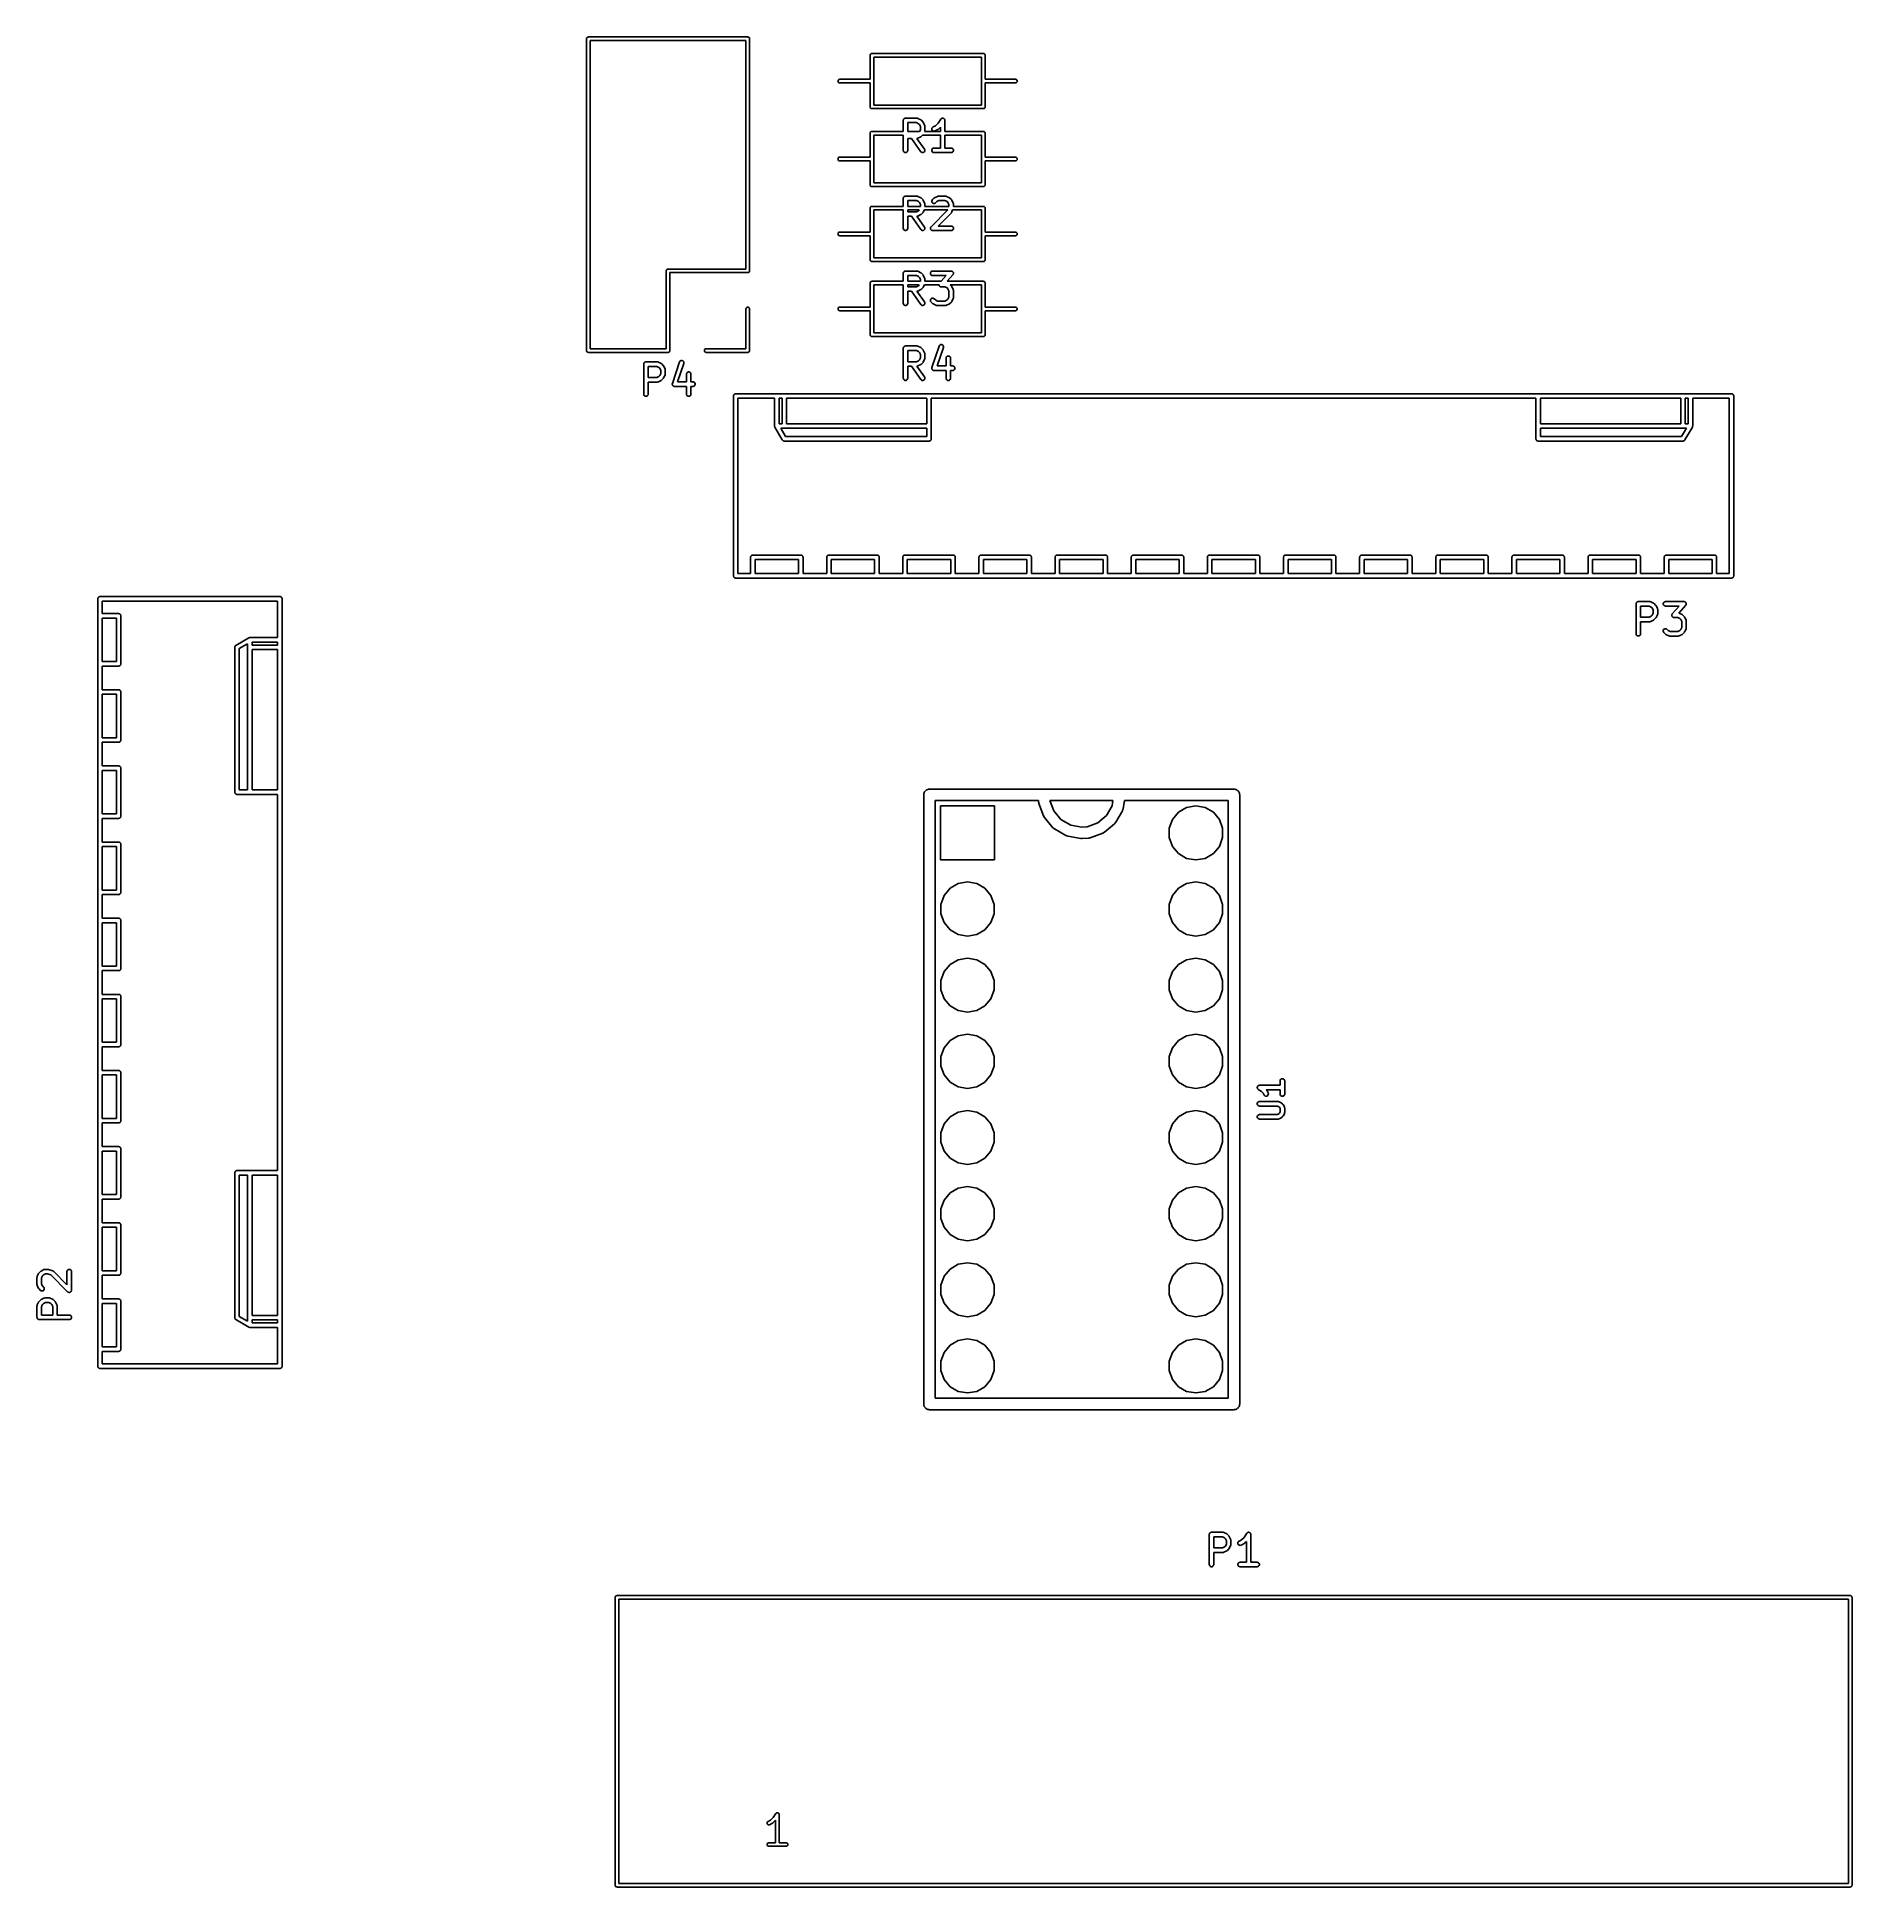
# Model space of a CAD drawing. Extents: x 99.8 to 160.3, y -130.4 to -68.7.
import ezdxf

# ---------------------------------------------------------------- set-up
doc = ezdxf.new("R2010")
doc.units = 0
doc.header["$MEASUREMENT"] = 0
doc.layers.add('BLACK', color=7, linetype='CONTINUOUS')

msp = doc.modelspace()

# ---------------------------------------------------------------- linework, layer by layer
at = {"layer": 'Black'}
for p, q in [((118.1, -68.76), (118.101, -68.7548)), ((118.1, -79.16), (118.1, -68.76)), ((118.101, -68.7496), (118.103, -68.7447)), ((118.101, -68.7548), (118.101, -68.7496)), ((118.103, -68.7447), (118.104, -68.7395)), ((118.104, -68.7395), (118.106, -68.7349)), ((118.106, -68.7349), (118.108, -68.73)), ((118.108, -68.73), (118.111, -68.726)), ((118.111, -68.726), (118.114, -68.7214)), ((118.114, -68.7214), (118.118, -68.7181)), ((118.118, -68.7181), (118.121, -68.714)), ((118.121, -68.714), (118.126, -68.7114)), ((118.126, -68.7114), (118.13, -68.708)), ((118.13, -68.708), (118.135, -68.7062)), ((118.135, -68.7062), (118.139, -68.7036)), ((118.139, -68.7036), (118.145, -68.7027)), ((118.145, -68.7027), (118.15, -68.7009)), ((118.15, -68.7009), (118.155, -68.7009)), ((118.155, -68.7009), (118.16, -68.7)), ((118.16, -68.7), (123.48, -68.7)), ((118.22, -68.82), (118.22, -79.1)), ((123.42, -68.82), (118.22, -68.82)), ((123.42, -76.44), (123.42, -68.82)), ((123.48, -68.7), (123.485, -68.7009)), ((123.485, -68.7009), (123.49, -68.7009)), ((123.49, -68.7009), (123.495, -68.7027)), ((123.495, -68.7027), (123.501, -68.7036)), ((123.501, -68.7036), (123.505, -68.7062)), ((123.505, -68.7062), (123.51, -68.708)), ((123.51, -68.708), (123.514, -68.7114)), ((123.514, -68.7114), (123.519, -68.714)), ((123.519, -68.714), (123.522, -68.7181)), ((123.522, -68.7181), (123.526, -68.7214)), ((123.526, -68.7214), (123.529, -68.726)), ((123.529, -68.726), (123.532, -68.73)), ((123.532, -68.73), (123.534, -68.7349)), ((123.534, -68.7349), (123.536, -68.7395)), ((123.536, -68.7395), (123.537, -68.7447)), ((123.537, -68.7447), (123.539, -68.7496)), ((123.539, -68.7496), (123.539, -68.7548)), ((123.539, -68.7548), (123.54, -68.76)), ((123.54, -68.76), (123.54, -76.5)), ((127.56, -69.31), (127.561, -69.3048)), ((127.56, -70.11), (127.56, -69.31)), ((127.561, -69.2996), (127.563, -69.2947)), ((127.561, -69.3048), (127.561, -69.2996)), ((127.563, -69.2947), (127.564, -69.2895)), ((127.564, -69.2895), (127.566, -69.2849)), ((127.566, -69.2849), (127.568, -69.28)), ((127.568, -69.28), (127.571, -69.276)), ((127.571, -69.276), (127.574, -69.2714)), ((127.574, -69.2714), (127.578, -69.2681)), ((127.578, -69.2681), (127.581, -69.264)), ((127.581, -69.264), (127.586, -69.2614)), ((127.586, -69.2614), (127.59, -69.258)), ((127.59, -69.258), (127.595, -69.2562)), ((127.595, -69.2562), (127.599, -69.2536)), ((127.599, -69.2536), (127.605, -69.2527)), ((127.605, -69.2527), (127.61, -69.2509)), ((127.61, -69.2509), (127.615, -69.2509)), ((127.615, -69.2509), (127.62, -69.25)), ((127.62, -69.25), (131.34, -69.25)), ((127.68, -69.37), (127.68, -70.97)), ((131.28, -69.37), (127.68, -69.37)), ((131.28, -70.97), (131.28, -69.37)), ((131.34, -69.25), (131.345, -69.2509)), ((131.345, -69.2509), (131.35, -69.2509)), ((131.35, -69.2509), (131.355, -69.2527)), ((131.355, -69.2527), (131.361, -69.2536)), ((131.361, -69.2536), (131.365, -69.2562)), ((131.365, -69.2562), (131.37, -69.258)), ((131.37, -69.258), (131.374, -69.2614)), ((131.374, -69.2614), (131.379, -69.264)), ((131.379, -69.264), (131.382, -69.2681)), ((131.382, -69.2681), (131.386, -69.2714)), ((131.386, -69.2714), (131.389, -69.276)), ((131.389, -69.276), (131.392, -69.28)), ((131.392, -69.28), (131.394, -69.2849)), ((131.394, -69.2849), (131.396, -69.2895)), ((131.396, -69.2895), (131.397, -69.2947)), ((131.397, -69.2947), (131.399, -69.2996)), ((131.399, -69.2996), (131.399, -69.3048)), ((131.399, -69.3048), (131.4, -69.31)), ((131.4, -69.31), (131.4, -70.11)), ((126.491, -70.1596), (126.498, -70.14)), ((126.491, -70.1804), (126.491, -70.1596)), ((126.498, -70.2), (126.491, -70.1804)), ((126.498, -70.14), (126.511, -70.124)), ((126.511, -70.216), (126.498, -70.2)), ((126.511, -70.124), (126.529, -70.1136)), ((126.529, -70.2264), (126.511, -70.216)), ((126.529, -70.1136), (126.55, -70.11)), ((126.55, -70.23), (126.529, -70.2264)), ((126.55, -70.11), (127.56, -70.11)), ((127.56, -70.23), (126.55, -70.23)), ((127.56, -71.03), (127.56, -70.23)), ((131.4, -70.11), (132.41, -70.11)), ((132.41, -70.23), (131.4, -70.23)), ((131.4, -70.23), (131.4, -71.03)), ((132.41, -70.11), (132.431, -70.1136)), ((132.431, -70.2264), (132.41, -70.23)), ((132.431, -70.1136), (132.449, -70.124)), ((132.449, -70.216), (132.431, -70.2264)), ((132.449, -70.124), (132.462, -70.14)), ((132.462, -70.2), (132.449, -70.216)), ((132.462, -70.14), (132.469, -70.1596)), ((132.469, -70.1804), (132.462, -70.2)), ((132.469, -70.1596), (132.469, -70.1804)), ((127.561, -71.0352), (127.56, -71.03)), ((127.561, -71.0404), (127.561, -71.0352)), ((127.563, -71.0453), (127.561, -71.0404)), ((127.564, -71.0505), (127.563, -71.0453)), ((127.566, -71.0551), (127.564, -71.0505)), ((127.568, -71.06), (127.566, -71.0551)), ((127.571, -71.064), (127.568, -71.06)), ((127.574, -71.0686), (127.571, -71.064)), ((127.578, -71.0719), (127.574, -71.0686)), ((127.581, -71.076), (127.578, -71.0719)), ((127.586, -71.0786), (127.581, -71.076)), ((127.59, -71.082), (127.586, -71.0786)), ((127.595, -71.0838), (127.59, -71.082)), ((127.599, -71.0864), (127.595, -71.0838)), ((127.605, -71.0873), (127.599, -71.0864)), ((127.61, -71.0891), (127.605, -71.0873)), ((127.615, -71.0891), (127.61, -71.0891)), ((127.62, -71.09), (127.615, -71.0891)), ((131.34, -71.09), (127.62, -71.09)), ((127.68, -70.97), (131.28, -70.97)), ((128.667, -71.4824), (128.668, -71.4759)), ((128.667, -71.85), (128.667, -71.4824)), ((128.668, -71.4694), (128.67, -71.4632)), ((128.668, -71.4759), (128.668, -71.4694)), ((128.67, -71.4632), (128.671, -71.4567)), ((128.671, -71.4567), (128.675, -71.451)), ((128.675, -71.451), (128.677, -71.4449)), ((128.677, -71.4449), (128.681, -71.4399)), ((128.681, -71.4399), (128.684, -71.4342)), ((128.684, -71.4342), (128.689, -71.43)), ((128.689, -71.43), (128.694, -71.4249)), ((128.694, -71.4249), (128.699, -71.4216)), ((128.699, -71.4216), (128.704, -71.4174)), ((128.704, -71.4174), (128.711, -71.4152)), ((128.711, -71.4152), (128.716, -71.4119)), ((128.716, -71.4119), (128.723, -71.4108)), ((128.723, -71.4108), (128.729, -71.4085)), ((128.729, -71.4085), (128.735, -71.4085)), ((128.735, -71.4085), (128.742, -71.4074)), ((128.742, -71.4074), (129.123, -71.4074)), ((128.817, -71.5574), (128.817, -71.85)), ((129.105, -71.5574), (128.817, -71.5574)), ((129.174, -71.5916), (129.105, -71.5574)), ((129.123, -71.4074), (129.127, -71.4081)), ((129.127, -71.4081), (129.131, -71.4079)), ((129.131, -71.4079), (129.14, -71.4104)), ((129.14, -71.4104), (129.149, -71.4119)), ((129.149, -71.4119), (129.152, -71.4141)), ((129.152, -71.4141), (129.156, -71.4153)), ((129.156, -71.4153), (129.252, -71.4629)), ((129.252, -71.4629), (129.261, -71.4701)), ((129.261, -71.4701), (129.271, -71.477)), ((129.271, -71.477), (129.319, -71.5246)), ((129.319, -71.5246), (129.326, -71.5344)), ((129.326, -71.5344), (129.333, -71.5441)), ((129.333, -71.5441), (129.38, -71.6393)), ((129.745, -71.6588), (129.826, -71.5775)), ((129.826, -71.5775), (129.918, -71.4408)), ((129.918, -71.4408), (129.92, -71.4378)), ((129.92, -71.4378), (129.923, -71.4342)), ((129.923, -71.4342), (129.929, -71.4284)), ((129.929, -71.4284), (129.936, -71.4219)), ((129.936, -71.4219), (129.939, -71.4201)), ((129.939, -71.4201), (129.942, -71.4174)), ((129.942, -71.4174), (129.951, -71.4144)), ((129.951, -71.4144), (129.959, -71.4104)), ((129.959, -71.4104), (129.963, -71.4099)), ((129.963, -71.4099), (129.967, -71.4085)), ((129.967, -71.4085), (129.976, -71.4085)), ((129.976, -71.4085), (129.985, -71.4075)), ((129.985, -71.4075), (129.989, -71.4085)), ((129.989, -71.4085), (129.993, -71.4085)), ((129.993, -71.4085), (130.001, -71.4116)), ((130.001, -71.4116), (130.01, -71.4137)), ((130.01, -71.4137), (130.014, -71.416)), ((130.014, -71.416), (130.017, -71.4174)), ((130.017, -71.4174), (130.024, -71.4232)), ((130.024, -71.4232), (130.032, -71.4281)), ((130.032, -71.4281), (130.034, -71.4315)), ((130.034, -71.4315), (130.037, -71.4342)), ((130.037, -71.4342), (130.042, -71.4419)), ((130.042, -71.4419), (130.047, -71.4491)), ((130.047, -71.4491), (130.048, -71.4531)), ((130.048, -71.4531), (130.05, -71.4567)), ((130.05, -71.4567), (130.052, -71.4655)), ((130.052, -71.4655), (130.055, -71.4741)), ((130.055, -71.4741), (130.054, -71.4783)), ((130.054, -71.4783), (130.055, -71.4824)), ((130.055, -71.4824), (130.055, -71.85)), ((131.345, -71.0891), (131.34, -71.09)), ((131.35, -71.0891), (131.345, -71.0891)), ((131.355, -71.0873), (131.35, -71.0891)), ((131.361, -71.0864), (131.355, -71.0873)), ((131.365, -71.0838), (131.361, -71.0864)), ((131.37, -71.082), (131.365, -71.0838)), ((131.374, -71.0786), (131.37, -71.082)), ((131.379, -71.076), (131.374, -71.0786)), ((131.382, -71.0719), (131.379, -71.076)), ((131.386, -71.0686), (131.382, -71.0719)), ((131.389, -71.064), (131.386, -71.0686)), ((131.392, -71.06), (131.389, -71.064)), ((131.394, -71.0551), (131.392, -71.06)), ((131.396, -71.0505), (131.394, -71.0551)), ((131.397, -71.0453), (131.396, -71.0505)), ((131.399, -71.0404), (131.397, -71.0453)), ((131.4, -71.03), (131.399, -71.0352)), ((131.399, -71.0352), (131.399, -71.0404)), ((127.56, -71.91), (127.561, -71.9048)), ((127.56, -72.71), (127.56, -71.91)), ((127.561, -71.8996), (127.563, -71.8947)), ((127.561, -71.9048), (127.561, -71.8996)), ((127.563, -71.8947), (127.564, -71.8895)), ((127.564, -71.8895), (127.566, -71.8849)), ((127.566, -71.8849), (127.568, -71.88)), ((127.568, -71.88), (127.571, -71.876)), ((127.571, -71.876), (127.574, -71.8714)), ((127.574, -71.8714), (127.578, -71.8681)), ((127.578, -71.8681), (127.581, -71.864)), ((127.581, -71.864), (127.586, -71.8614)), ((127.586, -71.8614), (127.59, -71.858)), ((127.59, -71.858), (127.595, -71.8562)), ((127.595, -71.8562), (127.599, -71.8536)), ((127.599, -71.8536), (127.605, -71.8527)), ((127.605, -71.8527), (127.61, -71.8509)), ((127.61, -71.8509), (127.615, -71.8509)), ((127.615, -71.8509), (127.62, -71.85)), ((127.62, -71.85), (128.667, -71.85)), ((128.667, -71.97), (127.68, -71.97)), ((127.68, -71.97), (127.68, -73.57)), ((128.667, -72.4824), (128.667, -71.97)), ((128.817, -71.85), (129.212, -71.85)), ((128.941, -72.0812), (128.817, -72.0812)), ((128.817, -72.0812), (128.817, -72.4824)), ((129.252, -72.5254), (128.941, -72.0812)), ((129.127, -72.0804), (129.124, -72.081)), ((129.124, -72.081), (129.375, -72.4394)), ((129.131, -72.0807), (129.127, -72.0804)), ((129.14, -72.0782), (129.131, -72.0807)), ((129.149, -72.0767), (129.14, -72.0782)), ((129.152, -72.0745), (129.149, -72.0767)), ((129.156, -72.0733), (129.152, -72.0745)), ((129.252, -72.0257), (129.156, -72.0733)), ((129.204, -71.622), (129.174, -71.5916)), ((129.238, -71.6906), (129.204, -71.622)), ((129.212, -71.85), (129.238, -71.798)), ((129.238, -71.798), (129.238, -71.6906)), ((129.261, -72.0185), (129.252, -72.0257)), ((129.271, -72.0116), (129.261, -72.0185)), ((129.313, -71.97), (129.271, -72.0116)), ((129.905, -71.97), (129.313, -71.97)), ((129.38, -71.6393), (129.382, -71.6435)), ((129.382, -71.8451), (129.38, -71.8493)), ((129.38, -71.8493), (129.38, -71.85)), ((129.38, -71.85), (129.905, -71.85)), ((129.382, -71.6435), (129.384, -71.6472)), ((129.384, -71.8414), (129.382, -71.8451)), ((129.384, -71.6472), (129.385, -71.6559)), ((129.385, -71.8327), (129.384, -71.8414)), ((129.385, -71.6559), (129.388, -71.6643)), ((129.388, -71.8243), (129.385, -71.8327)), ((129.388, -71.6643), (129.388, -71.6686)), ((129.388, -71.6686), (129.388, -71.6729)), ((129.388, -71.6729), (129.388, -71.8157)), ((129.388, -71.8157), (129.388, -71.82)), ((129.388, -71.82), (129.388, -71.8243)), ((129.619, -71.7636), (129.625, -71.7383)), ((129.622, -71.7895), (129.619, -71.7636)), ((129.634, -71.8128), (129.622, -71.7895)), ((129.625, -71.7383), (129.64, -71.7165)), ((129.653, -71.8307), (129.634, -71.8128)), ((129.64, -71.7165), (129.661, -71.701)), ((129.677, -71.841), (129.653, -71.8307)), ((129.661, -71.701), (129.745, -71.6588)), ((129.703, -71.8426), (129.677, -71.841)), ((129.728, -71.8352), (129.703, -71.8426)), ((129.823, -71.7876), (129.728, -71.8352)), ((129.833, -71.7804), (129.823, -71.7876)), ((129.843, -71.7735), (129.833, -71.7804)), ((129.905, -71.7111), (129.843, -71.7735)), ((129.905, -71.85), (129.905, -71.7111)), ((129.905, -72.4074), (129.905, -71.97)), ((130.055, -71.85), (131.34, -71.85)), ((130.055, -71.97), (130.055, -72.4074)), ((131.28, -71.97), (130.055, -71.97)), ((131.28, -73.57), (131.28, -71.97)), ((131.34, -71.85), (131.345, -71.8509)), ((131.345, -71.8509), (131.35, -71.8509)), ((131.35, -71.8509), (131.355, -71.8527)), ((131.355, -71.8527), (131.361, -71.8536)), ((131.361, -71.8536), (131.365, -71.8562)), ((131.365, -71.8562), (131.37, -71.858)), ((131.37, -71.858), (131.374, -71.8614)), ((131.374, -71.8614), (131.379, -71.864)), ((131.379, -71.864), (131.382, -71.8681)), ((131.382, -71.8681), (131.386, -71.8714)), ((131.386, -71.8714), (131.389, -71.876)), ((131.389, -71.876), (131.392, -71.88)), ((131.392, -71.88), (131.394, -71.8849)), ((131.394, -71.8849), (131.396, -71.8895)), ((131.396, -71.8895), (131.397, -71.8947)), ((131.397, -71.8947), (131.399, -71.8996)), ((131.399, -71.8996), (131.399, -71.9048)), ((131.399, -71.9048), (131.4, -71.91)), ((131.4, -71.91), (131.4, -72.71)), ((126.491, -72.7596), (126.498, -72.74)), ((126.491, -72.7804), (126.491, -72.7596)), ((126.498, -72.8), (126.491, -72.7804)), ((126.498, -72.74), (126.511, -72.724)), ((126.511, -72.816), (126.498, -72.8)), ((126.511, -72.724), (126.529, -72.7136)), ((126.529, -72.8264), (126.511, -72.816)), ((126.529, -72.7136), (126.55, -72.71)), ((126.55, -72.71), (127.56, -72.71)), ((128.671, -72.508), (128.667, -72.4824)), ((128.684, -72.5306), (128.671, -72.508)), ((128.704, -72.5473), (128.684, -72.5306)), ((128.729, -72.5562), (128.704, -72.5473)), ((128.755, -72.5562), (128.729, -72.5562)), ((128.779, -72.5473), (128.755, -72.5562)), ((128.799, -72.5306), (128.779, -72.5473)), ((128.812, -72.508), (128.799, -72.5306)), ((128.817, -72.4824), (128.812, -72.508)), ((129.27, -72.5438), (129.252, -72.5254)), ((129.294, -72.5548), (129.27, -72.5438)), ((129.32, -72.5571), (129.294, -72.5548)), ((129.345, -72.5504), (129.32, -72.5571)), ((129.366, -72.5354), (129.345, -72.5504)), ((129.381, -72.5141), (129.366, -72.5354)), ((129.375, -72.4394), (129.386, -72.463)), ((129.388, -72.4889), (129.381, -72.5141)), ((129.386, -72.463), (129.388, -72.4889)), ((129.62, -72.4694), (129.629, -72.4449)), ((129.62, -72.4954), (129.62, -72.4694)), ((129.629, -72.5199), (129.62, -72.4954)), ((129.629, -72.4449), (129.646, -72.4249)), ((129.646, -72.5398), (129.629, -72.5199)), ((129.646, -72.4249), (129.669, -72.4119)), ((129.669, -72.5529), (129.646, -72.5398)), ((129.669, -72.4119), (129.694, -72.4074)), ((129.694, -72.5574), (129.669, -72.5529)), ((129.694, -72.4074), (129.905, -72.4074)), ((130.266, -72.5574), (129.694, -72.5574)), ((130.055, -72.4074), (130.266, -72.4074)), ((130.266, -72.4074), (130.291, -72.4119)), ((130.291, -72.5529), (130.266, -72.5574)), ((130.291, -72.4119), (130.314, -72.4249)), ((130.314, -72.5398), (130.291, -72.5529)), ((130.314, -72.4249), (130.331, -72.4449)), ((130.331, -72.5199), (130.314, -72.5398)), ((130.331, -72.4449), (130.34, -72.4694)), ((130.34, -72.4954), (130.331, -72.5199)), ((130.34, -72.4694), (130.34, -72.4954)), ((131.4, -72.71), (132.41, -72.71)), ((132.41, -72.71), (132.431, -72.7136)), ((132.431, -72.7136), (132.449, -72.724)), ((132.449, -72.816), (132.431, -72.8264)), ((132.449, -72.724), (132.462, -72.74)), ((132.462, -72.8), (132.449, -72.816)), ((132.462, -72.74), (132.469, -72.7596)), ((132.469, -72.7804), (132.462, -72.8)), ((132.469, -72.7596), (132.469, -72.7804)), ((126.55, -72.83), (126.529, -72.8264)), ((127.56, -72.83), (126.55, -72.83)), ((127.56, -73.63), (127.56, -72.83)), ((132.41, -72.83), (131.4, -72.83)), ((131.4, -72.83), (131.4, -73.63)), ((132.431, -72.8264), (132.41, -72.83)), ((127.561, -73.6352), (127.56, -73.63)), ((127.561, -73.6404), (127.561, -73.6352)), ((127.563, -73.6453), (127.561, -73.6404)), ((127.564, -73.6505), (127.563, -73.6453)), ((127.566, -73.6551), (127.564, -73.6505)), ((127.568, -73.66), (127.566, -73.6551)), ((127.571, -73.664), (127.568, -73.66)), ((127.574, -73.6686), (127.571, -73.664)), ((127.578, -73.6719), (127.574, -73.6686)), ((127.581, -73.676), (127.578, -73.6719)), ((127.586, -73.6786), (127.581, -73.676)), ((127.59, -73.682), (127.586, -73.6786)), ((127.595, -73.6838), (127.59, -73.682)), ((127.599, -73.6864), (127.595, -73.6838)), ((127.605, -73.6873), (127.599, -73.6864)), ((127.61, -73.6891), (127.605, -73.6873)), ((127.615, -73.6891), (127.61, -73.6891)), ((127.62, -73.69), (127.615, -73.6891)), ((131.34, -73.69), (127.62, -73.69)), ((127.68, -73.57), (131.28, -73.57)), ((128.671, -74.0567), (128.675, -74.051)), ((128.675, -74.051), (128.677, -74.0449)), ((128.677, -74.0449), (128.681, -74.0399)), ((128.681, -74.0399), (128.684, -74.0342)), ((128.684, -74.0342), (128.689, -74.03)), ((128.689, -74.03), (128.694, -74.0249)), ((128.694, -74.0249), (128.699, -74.0216)), ((128.699, -74.0216), (128.704, -74.0174)), ((128.704, -74.0174), (128.711, -74.0152)), ((128.711, -74.0152), (128.716, -74.0119)), ((128.716, -74.0119), (128.723, -74.0108)), ((128.723, -74.0108), (128.729, -74.0085)), ((128.729, -74.0085), (128.735, -74.0085)), ((128.735, -74.0085), (128.742, -74.0074)), ((128.742, -74.0074), (129.123, -74.0074)), ((129.123, -74.0074), (129.127, -74.0081)), ((129.127, -74.0081), (129.131, -74.0079)), ((129.131, -74.0079), (129.14, -74.0104)), ((129.14, -74.0104), (129.149, -74.0119)), ((129.149, -74.0119), (129.152, -74.0141)), ((129.152, -74.0141), (129.156, -74.0153)), ((129.156, -74.0153), (129.252, -74.0629)), ((129.708, -74.0629), (129.804, -74.0153)), ((129.804, -74.0153), (129.808, -74.0141)), ((129.808, -74.0141), (129.811, -74.0119)), ((129.811, -74.0119), (129.82, -74.0104)), ((129.82, -74.0104), (129.829, -74.0079)), ((129.829, -74.0079), (129.833, -74.0081)), ((129.833, -74.0081), (129.837, -74.0074)), ((129.837, -74.0074), (130.075, -74.0074)), ((130.075, -74.0074), (130.079, -74.0081)), ((130.079, -74.0081), (130.084, -74.0079)), ((130.084, -74.0079), (130.092, -74.0104)), ((130.092, -74.0104), (130.101, -74.0119)), ((130.101, -74.0119), (130.105, -74.0141)), ((130.105, -74.0141), (130.109, -74.0153)), ((130.109, -74.0153), (130.204, -74.0629)), ((131.345, -73.6891), (131.34, -73.69)), ((131.35, -73.6891), (131.345, -73.6891)), ((131.355, -73.6873), (131.35, -73.6891)), ((131.361, -73.6864), (131.355, -73.6873)), ((131.365, -73.6838), (131.361, -73.6864)), ((131.37, -73.682), (131.365, -73.6838)), ((131.374, -73.6786), (131.37, -73.682)), ((131.379, -73.676), (131.374, -73.6786)), ((131.382, -73.6719), (131.379, -73.676)), ((131.386, -73.6686), (131.382, -73.6719)), ((131.389, -73.664), (131.386, -73.6686)), ((131.392, -73.66), (131.389, -73.664)), ((131.394, -73.6551), (131.392, -73.66)), ((131.396, -73.6505), (131.394, -73.6551)), ((131.397, -73.6453), (131.396, -73.6505)), ((131.399, -73.6404), (131.397, -73.6453)), ((131.4, -73.63), (131.399, -73.6352)), ((131.399, -73.6352), (131.399, -73.6404)), ((127.56, -74.41), (127.561, -74.4048)), ((127.56, -75.21), (127.56, -74.41)), ((127.561, -74.3996), (127.563, -74.3947)), ((127.561, -74.4048), (127.561, -74.3996)), ((127.563, -74.3947), (127.564, -74.3895)), ((127.564, -74.3895), (127.566, -74.3849)), ((127.566, -74.3849), (127.568, -74.38)), ((127.568, -74.38), (127.571, -74.376)), ((127.571, -74.376), (127.574, -74.3714)), ((127.574, -74.3714), (127.578, -74.3681)), ((127.578, -74.3681), (127.581, -74.364)), ((127.581, -74.364), (127.586, -74.3614)), ((127.586, -74.3614), (127.59, -74.358)), ((127.59, -74.358), (127.595, -74.3562)), ((127.595, -74.3562), (127.599, -74.3536)), ((127.599, -74.3536), (127.605, -74.3527)), ((127.605, -74.3527), (127.61, -74.3509)), ((127.61, -74.3509), (127.615, -74.3509)), ((127.615, -74.3509), (127.62, -74.35)), ((127.62, -74.35), (128.667, -74.35)), ((128.667, -74.47), (127.68, -74.47)), ((127.68, -74.47), (127.68, -76.07)), ((128.667, -74.0824), (128.668, -74.0759)), ((128.667, -74.35), (128.667, -74.0824)), ((128.667, -75.0824), (128.667, -74.47)), ((128.668, -74.0694), (128.67, -74.0632)), ((128.668, -74.0759), (128.668, -74.0694)), ((128.67, -74.0632), (128.671, -74.0567)), ((128.817, -74.1574), (128.817, -74.35)), ((129.105, -74.1574), (128.817, -74.1574)), ((128.817, -74.35), (129.238, -74.35)), ((128.817, -74.47), (128.817, -74.5312)), ((129.201, -74.47), (128.817, -74.47)), ((128.817, -74.5312), (129.105, -74.5312)), ((129.174, -74.1916), (129.105, -74.1574)), ((129.105, -74.5312), (129.174, -74.4969)), ((129.252, -74.6257), (129.156, -74.6733)), ((129.204, -74.222), (129.174, -74.1916)), ((129.174, -74.4969), (129.201, -74.47)), ((129.238, -74.2906), (129.204, -74.222)), ((129.238, -74.35), (129.238, -74.2906)), ((129.252, -74.0629), (129.261, -74.0701)), ((129.261, -74.6185), (129.252, -74.6257)), ((129.261, -74.0701), (129.271, -74.077)), ((129.271, -74.6116), (129.261, -74.6185)), ((129.271, -74.077), (129.319, -74.1246)), ((129.319, -74.564), (129.271, -74.6116)), ((129.319, -74.1246), (129.326, -74.1344)), ((129.326, -74.5542), (129.319, -74.564)), ((129.326, -74.1344), (129.333, -74.1441)), ((129.333, -74.5445), (129.326, -74.5542)), ((129.333, -74.1441), (129.38, -74.2393)), ((129.37, -74.47), (129.333, -74.5445)), ((130.153, -74.47), (129.37, -74.47)), ((129.38, -74.2393), (129.382, -74.2435)), ((129.382, -74.2435), (129.384, -74.2472)), ((129.384, -74.2472), (129.385, -74.2559)), ((129.385, -74.2559), (129.388, -74.2643)), ((129.388, -74.2643), (129.388, -74.2686)), ((129.388, -74.2686), (129.388, -74.2729)), ((129.388, -74.2729), (129.388, -74.35)), ((129.388, -74.35), (130.191, -74.35)), ((129.594, -75.0293), (130.153, -74.4704)), ((129.62, -74.1711), (129.626, -74.1459)), ((129.622, -74.197), (129.62, -74.1711)), ((129.633, -74.2206), (129.622, -74.197)), ((129.626, -74.1459), (129.641, -74.1246)), ((129.651, -74.2391), (129.633, -74.2206)), ((129.641, -74.1246), (129.689, -74.077)), ((129.675, -74.2501), (129.651, -74.2391)), ((129.701, -74.2523), (129.675, -74.2501)), ((129.689, -74.077), (129.699, -74.0701)), ((129.699, -74.0701), (129.708, -74.0629)), ((129.726, -74.2456), (129.701, -74.2523)), ((129.747, -74.2307), (129.726, -74.2456)), ((129.786, -74.1916), (129.747, -74.2307)), ((129.855, -74.1574), (129.786, -74.1916)), ((130.271, -74.564), (129.828, -75.0074)), ((130.058, -74.1574), (129.855, -74.1574)), ((130.126, -74.1916), (130.058, -74.1574)), ((130.156, -74.222), (130.126, -74.1916)), ((130.153, -74.4704), (130.153, -74.47)), ((130.191, -74.2906), (130.156, -74.222)), ((130.191, -74.35), (130.191, -74.2906)), ((130.204, -74.0629), (130.214, -74.0701)), ((130.214, -74.0701), (130.224, -74.077)), ((130.224, -74.077), (130.271, -74.1246)), ((130.271, -74.1246), (130.278, -74.1344)), ((130.274, -74.5604), (130.271, -74.564)), ((130.277, -74.5576), (130.274, -74.5604)), ((130.281, -74.5499), (130.277, -74.5576)), ((130.278, -74.1344), (130.285, -74.1441)), ((130.286, -74.5426), (130.281, -74.5499)), ((130.285, -74.1441), (130.333, -74.2393)), ((130.287, -74.5385), (130.286, -74.5426)), ((130.289, -74.5347), (130.287, -74.5385)), ((130.311, -74.47), (130.289, -74.5347)), ((131.28, -74.47), (130.311, -74.47)), ((130.333, -74.2393), (130.334, -74.2435)), ((130.334, -74.2435), (130.336, -74.2472)), ((130.336, -74.2472), (130.338, -74.2559)), ((130.338, -74.2559), (130.34, -74.2643)), ((130.34, -74.2643), (130.34, -74.2686)), ((130.34, -74.2686), (130.341, -74.2729)), ((130.341, -74.2729), (130.341, -74.35)), ((130.341, -74.35), (131.34, -74.35)), ((131.28, -76.07), (131.28, -74.47)), ((131.34, -74.35), (131.345, -74.3509)), ((131.345, -74.3509), (131.35, -74.3509)), ((131.35, -74.3509), (131.355, -74.3527)), ((131.355, -74.3527), (131.361, -74.3536)), ((131.361, -74.3536), (131.365, -74.3562)), ((131.365, -74.3562), (131.37, -74.358)), ((131.37, -74.358), (131.374, -74.3614)), ((131.374, -74.3614), (131.379, -74.364)), ((131.379, -74.364), (131.382, -74.3681)), ((131.382, -74.3681), (131.386, -74.3714)), ((131.386, -74.3714), (131.389, -74.376)), ((131.389, -74.376), (131.392, -74.38)), ((131.392, -74.38), (131.394, -74.3849)), ((131.394, -74.3849), (131.396, -74.3895)), ((131.396, -74.3895), (131.397, -74.3947)), ((131.397, -74.3947), (131.399, -74.3996)), ((131.399, -74.3996), (131.399, -74.4048)), ((131.399, -74.4048), (131.4, -74.41)), ((131.4, -74.41), (131.4, -75.21)), ((126.491, -75.2596), (126.498, -75.24)), ((126.491, -75.2804), (126.491, -75.2596)), ((126.498, -75.3), (126.491, -75.2804)), ((126.498, -75.24), (126.511, -75.224)), ((126.511, -75.224), (126.529, -75.2136)), ((126.529, -75.2136), (126.55, -75.21)), ((126.55, -75.21), (127.56, -75.21)), ((128.671, -75.108), (128.667, -75.0824)), ((128.684, -75.1306), (128.671, -75.108)), ((128.704, -75.1473), (128.684, -75.1306)), ((128.729, -75.1562), (128.704, -75.1473)), ((128.755, -75.1562), (128.729, -75.1562)), ((128.779, -75.1473), (128.755, -75.1562)), ((128.799, -75.1306), (128.779, -75.1473)), ((128.812, -75.108), (128.799, -75.1306)), ((128.817, -75.0824), (128.812, -75.108)), ((128.941, -74.6812), (128.817, -74.6812)), ((128.817, -74.6812), (128.817, -75.0824)), ((129.252, -75.1254), (128.941, -74.6812)), ((129.127, -74.6804), (129.124, -74.681)), ((129.124, -74.681), (129.375, -75.0394)), ((129.131, -74.6807), (129.127, -74.6804)), ((129.14, -74.6782), (129.131, -74.6807)), ((129.149, -74.6767), (129.14, -74.6782)), ((129.152, -74.6745), (129.149, -74.6767)), ((129.156, -74.6733), (129.152, -74.6745)), ((129.27, -75.1438), (129.252, -75.1254)), ((129.294, -75.1548), (129.27, -75.1438)), ((129.32, -75.1571), (129.294, -75.1548)), ((129.345, -75.1504), (129.32, -75.1571)), ((129.366, -75.1354), (129.345, -75.1504)), ((129.381, -75.1141), (129.366, -75.1354)), ((129.375, -75.0394), (129.386, -75.063)), ((129.388, -75.0889), (129.381, -75.1141)), ((129.386, -75.063), (129.388, -75.0889)), ((129.572, -75.0758), (129.573, -75.0727)), ((129.573, -75.0856), (129.572, -75.0758)), ((129.573, -75.0694), (129.576, -75.0601)), ((129.573, -75.0727), (129.573, -75.0694)), ((129.573, -75.0954), (129.573, -75.0856)), ((129.574, -75.0985), (129.573, -75.0954)), ((129.574, -75.1018), (129.574, -75.0985)), ((129.578, -75.1107), (129.574, -75.1018)), ((129.576, -75.0601), (129.579, -75.0507)), ((129.582, -75.1199), (129.578, -75.1107)), ((129.579, -75.0507), (129.581, -75.048)), ((129.581, -75.048), (129.582, -75.0449)), ((129.582, -75.0449), (129.588, -75.0374)), ((129.584, -75.1224), (129.582, -75.1199)), ((129.585, -75.1254), (129.584, -75.1224)), ((129.592, -75.1323), (129.585, -75.1254)), ((129.588, -75.0374), (129.594, -75.0293)), ((129.598, -75.1398), (129.592, -75.1323)), ((129.601, -75.1415), (129.598, -75.1398)), ((129.604, -75.1438), (129.601, -75.1415)), ((129.613, -75.148), (129.604, -75.1438)), ((129.621, -75.1529), (129.613, -75.148)), ((129.624, -75.1534), (129.621, -75.1529)), ((129.627, -75.1548), (129.624, -75.1534)), ((129.637, -75.1557), (129.627, -75.1548)), ((129.647, -75.1574), (129.637, -75.1557)), ((130.266, -75.1574), (129.647, -75.1574)), ((129.828, -75.0074), (130.266, -75.0074)), ((130.266, -75.0074), (130.291, -75.0119)), ((130.291, -75.1529), (130.266, -75.1574)), ((130.291, -75.0119), (130.314, -75.0249)), ((130.314, -75.1398), (130.291, -75.1529)), ((130.314, -75.0249), (130.331, -75.0449)), ((130.331, -75.1199), (130.314, -75.1398)), ((130.331, -75.0449), (130.34, -75.0694)), ((130.34, -75.0954), (130.331, -75.1199)), ((130.34, -75.0694), (130.34, -75.0954)), ((131.4, -75.21), (132.41, -75.21)), ((132.41, -75.21), (132.431, -75.2136)), ((132.431, -75.2136), (132.449, -75.224)), ((132.449, -75.224), (132.462, -75.24)), ((132.462, -75.24), (132.469, -75.2596)), ((132.469, -75.2804), (132.462, -75.3)), ((132.469, -75.2596), (132.469, -75.2804)), ((126.511, -75.316), (126.498, -75.3)), ((126.529, -75.3264), (126.511, -75.316)), ((126.55, -75.33), (126.529, -75.3264)), ((127.56, -75.33), (126.55, -75.33)), ((127.56, -76.13), (127.56, -75.33)), ((132.41, -75.33), (131.4, -75.33)), ((131.4, -75.33), (131.4, -76.13)), ((132.431, -75.3264), (132.41, -75.33)), ((132.449, -75.316), (132.431, -75.3264)), ((132.462, -75.3), (132.449, -75.316)), ((120.76, -76.5), (120.761, -76.4948)), ((120.76, -79.1), (120.76, -76.5)), ((120.761, -76.4896), (120.763, -76.4847)), ((120.761, -76.4948), (120.761, -76.4896)), ((120.763, -76.4847), (120.764, -76.4795)), ((120.764, -76.4795), (120.766, -76.4749)), ((120.766, -76.4749), (120.768, -76.47)), ((120.768, -76.47), (120.771, -76.466)), ((120.771, -76.466), (120.774, -76.4614)), ((120.774, -76.4614), (120.778, -76.4581)), ((120.778, -76.4581), (120.781, -76.454)), ((120.781, -76.454), (120.786, -76.4514)), ((120.786, -76.4514), (120.79, -76.448)), ((120.79, -76.448), (120.795, -76.4462)), ((120.795, -76.4462), (120.799, -76.4436)), ((120.799, -76.4436), (120.805, -76.4427)), ((120.805, -76.4427), (120.81, -76.4409)), ((120.81, -76.4409), (120.815, -76.4409)), ((120.815, -76.4409), (120.82, -76.44)), ((120.82, -76.44), (123.42, -76.44)), ((123.536, -76.5205), (123.534, -76.5251)), ((123.537, -76.5153), (123.536, -76.5205)), ((123.539, -76.5104), (123.537, -76.5153)), ((123.54, -76.5), (123.539, -76.5052)), ((123.539, -76.5052), (123.539, -76.5104)), ((127.561, -76.1352), (127.56, -76.13)), ((127.561, -76.1404), (127.561, -76.1352)), ((127.563, -76.1453), (127.561, -76.1404)), ((127.564, -76.1505), (127.563, -76.1453)), ((127.566, -76.1551), (127.564, -76.1505)), ((127.568, -76.16), (127.566, -76.1551)), ((127.571, -76.164), (127.568, -76.16)), ((127.574, -76.1686), (127.571, -76.164)), ((127.578, -76.1719), (127.574, -76.1686)), ((127.581, -76.176), (127.578, -76.1719)), ((127.586, -76.1786), (127.581, -76.176)), ((127.59, -76.182), (127.586, -76.1786)), ((127.595, -76.1838), (127.59, -76.182)), ((127.599, -76.1864), (127.595, -76.1838)), ((127.605, -76.1873), (127.599, -76.1864)), ((127.61, -76.1891), (127.605, -76.1873)), ((127.615, -76.1891), (127.61, -76.1891)), ((127.62, -76.19), (127.615, -76.1891)), ((131.34, -76.19), (127.62, -76.19)), ((127.68, -76.07), (131.28, -76.07)), ((128.694, -76.5249), (128.699, -76.5216)), ((128.699, -76.5216), (128.704, -76.5174)), ((128.704, -76.5174), (128.711, -76.5152)), ((128.711, -76.5152), (128.716, -76.5119)), ((128.716, -76.5119), (128.723, -76.5108)), ((128.723, -76.5108), (128.729, -76.5085)), ((128.729, -76.5085), (128.735, -76.5085)), ((128.735, -76.5085), (128.742, -76.5074)), ((128.742, -76.5074), (129.123, -76.5074)), ((129.123, -76.5074), (129.127, -76.5081)), ((129.127, -76.5081), (129.131, -76.5079)), ((129.131, -76.5079), (129.14, -76.5104)), ((129.14, -76.5104), (129.149, -76.5119)), ((129.149, -76.5119), (129.152, -76.5141)), ((129.152, -76.5141), (129.156, -76.5153)), ((129.156, -76.5153), (129.252, -76.5629)), ((129.598, -76.5249), (129.621, -76.5119)), ((129.621, -76.5119), (129.647, -76.5074)), ((129.647, -76.5074), (130.266, -76.5074)), ((130.266, -76.5074), (130.273, -76.5087)), ((130.273, -76.5087), (130.28, -76.5088)), ((130.28, -76.5088), (130.286, -76.5109)), ((130.286, -76.5109), (130.291, -76.5119)), ((130.291, -76.5119), (130.298, -76.5156)), ((130.298, -76.5156), (130.305, -76.5182)), ((130.305, -76.5182), (130.309, -76.522)), ((130.309, -76.522), (130.314, -76.5249)), ((131.345, -76.1891), (131.34, -76.19)), ((131.35, -76.1891), (131.345, -76.1891)), ((131.355, -76.1873), (131.35, -76.1891)), ((131.361, -76.1864), (131.355, -76.1873)), ((131.365, -76.1838), (131.361, -76.1864)), ((131.37, -76.182), (131.365, -76.1838)), ((131.374, -76.1786), (131.37, -76.182)), ((131.379, -76.176), (131.374, -76.1786)), ((131.382, -76.1719), (131.379, -76.176)), ((131.386, -76.1686), (131.382, -76.1719)), ((131.389, -76.164), (131.386, -76.1686)), ((131.392, -76.16), (131.389, -76.164)), ((131.394, -76.1551), (131.392, -76.16)), ((131.396, -76.1505), (131.394, -76.1551)), ((131.397, -76.1453), (131.396, -76.1505)), ((131.399, -76.1404), (131.397, -76.1453)), ((131.4, -76.13), (131.399, -76.1352)), ((131.399, -76.1352), (131.399, -76.1404)), ((123.48, -76.56), (120.88, -76.56)), ((120.88, -76.56), (120.88, -79.16)), ((123.485, -76.5591), (123.48, -76.56)), ((123.49, -76.5591), (123.485, -76.5591)), ((123.495, -76.5573), (123.49, -76.5591)), ((123.501, -76.5564), (123.495, -76.5573)), ((123.505, -76.5538), (123.501, -76.5564)), ((123.51, -76.552), (123.505, -76.5538)), ((123.514, -76.5486), (123.51, -76.552)), ((123.519, -76.546), (123.514, -76.5486)), ((123.522, -76.5419), (123.519, -76.546)), ((123.526, -76.5386), (123.522, -76.5419)), ((123.529, -76.534), (123.526, -76.5386)), ((123.532, -76.53), (123.529, -76.534)), ((123.534, -76.5251), (123.532, -76.53)), ((127.56, -76.91), (127.561, -76.9048)), ((127.56, -77.71), (127.56, -76.91)), ((127.561, -76.8996), (127.563, -76.8947)), ((127.561, -76.9048), (127.561, -76.8996)), ((127.563, -76.8947), (127.564, -76.8895)), ((127.564, -76.8895), (127.566, -76.8849)), ((127.566, -76.8849), (127.568, -76.88)), ((127.568, -76.88), (127.571, -76.876)), ((127.571, -76.876), (127.574, -76.8714)), ((127.574, -76.8714), (127.578, -76.8681)), ((127.578, -76.8681), (127.581, -76.864)), ((127.581, -76.864), (127.586, -76.8614)), ((127.586, -76.8614), (127.59, -76.858)), ((127.59, -76.858), (127.595, -76.8562)), ((127.595, -76.8562), (127.599, -76.8536)), ((127.599, -76.8536), (127.605, -76.8527)), ((127.605, -76.8527), (127.61, -76.8509)), ((127.61, -76.8509), (127.615, -76.8509)), ((127.615, -76.8509), (127.62, -76.85)), ((127.62, -76.85), (128.667, -76.85)), ((128.667, -76.97), (127.68, -76.97)), ((127.68, -76.97), (127.68, -78.57)), ((128.667, -76.5824), (128.668, -76.5759)), ((128.667, -76.85), (128.667, -76.5824)), ((128.667, -77.5824), (128.667, -76.97)), ((128.668, -76.5694), (128.67, -76.5632)), ((128.668, -76.5759), (128.668, -76.5694)), ((128.67, -76.5632), (128.671, -76.5567)), ((128.671, -76.5567), (128.675, -76.551)), ((128.675, -76.551), (128.677, -76.5449)), ((128.677, -76.5449), (128.681, -76.5399)), ((128.681, -76.5399), (128.684, -76.5342)), ((128.684, -76.5342), (128.689, -76.53)), ((128.689, -76.53), (128.694, -76.5249)), ((128.817, -76.6574), (128.817, -76.85)), ((129.105, -76.6574), (128.817, -76.6574)), ((128.817, -76.85), (129.238, -76.85)), ((128.817, -76.97), (128.817, -77.0312)), ((129.201, -76.97), (128.817, -76.97)), ((128.817, -77.0312), (129.105, -77.0312)), ((129.174, -76.6916), (129.105, -76.6574)), ((129.105, -77.0312), (129.174, -76.9969)), ((129.252, -77.1257), (129.156, -77.1733)), ((129.204, -76.722), (129.174, -76.6916)), ((129.174, -76.9969), (129.201, -76.97)), ((129.238, -76.7906), (129.204, -76.722)), ((129.238, -76.85), (129.238, -76.7906)), ((129.252, -76.5629), (129.261, -76.5701)), ((129.261, -77.1185), (129.252, -77.1257)), ((129.261, -76.5701), (129.271, -76.577)), ((129.271, -77.1116), (129.261, -77.1185)), ((129.271, -76.577), (129.319, -76.6246)), ((129.319, -77.064), (129.271, -77.1116)), ((129.319, -76.6246), (129.326, -76.6344)), ((129.326, -77.0542), (129.319, -77.064)), ((129.326, -76.6344), (129.333, -76.6441)), ((129.333, -77.0445), (129.326, -77.0542)), ((129.333, -76.6441), (129.38, -76.7393)), ((129.37, -76.97), (129.333, -77.0445)), ((129.859, -76.97), (129.37, -76.97)), ((129.38, -76.7393), (129.382, -76.7435)), ((129.382, -76.7435), (129.384, -76.7472)), ((129.384, -76.7472), (129.385, -76.7559)), ((129.385, -76.7559), (129.388, -76.7643)), ((129.388, -76.7643), (129.388, -76.7686)), ((129.388, -76.7686), (129.388, -76.7729)), ((129.388, -76.7729), (129.388, -76.85)), ((129.388, -76.85), (129.932, -76.85)), ((129.573, -76.5694), (129.582, -76.5449)), ((129.573, -76.5954), (129.573, -76.5694)), ((129.582, -76.6199), (129.573, -76.5954)), ((129.582, -76.5449), (129.598, -76.5249)), ((129.598, -76.6398), (129.582, -76.6199)), ((129.621, -76.6529), (129.598, -76.6398)), ((129.647, -76.6574), (129.621, -76.6529)), ((130.1, -76.6574), (129.647, -76.6574)), ((129.859, -76.9764), (129.859, -76.97)), ((129.861, -76.9818), (129.859, -76.9764)), ((129.861, -76.9875), (129.861, -76.9818)), ((129.865, -76.9939), (129.861, -76.9875)), ((129.867, -77.0008), (129.865, -76.9939)), ((129.871, -77.0053), (129.867, -77.0008)), ((129.874, -77.0103), (129.871, -77.0053)), ((129.879, -77.0152), (129.874, -77.0103)), ((129.884, -77.0208), (129.879, -77.0152)), ((129.889, -77.0237), (129.884, -77.0208)), ((129.894, -77.0275), (129.889, -77.0237)), ((129.9, -77.0301), (129.894, -77.0275)), ((129.907, -77.0338), (129.9, -77.0301)), ((129.912, -77.0348), (129.907, -77.0338)), ((129.918, -77.0369), (129.912, -77.0348)), ((129.925, -77.0371), (129.918, -77.0369)), ((129.932, -77.0383), (129.925, -77.0371)), ((129.932, -76.85), (130.1, -76.6574)), ((130.058, -77.0383), (129.932, -77.0383)), ((130.126, -77.0726), (130.058, -77.0383)), ((130.156, -77.103), (130.126, -77.0726)), ((130.322, -76.6318), (130.131, -76.85)), ((130.131, -76.85), (131.34, -76.85)), ((130.191, -77.1715), (130.156, -77.103)), ((130.236, -76.97), (130.271, -77.0055)), ((131.28, -76.97), (130.236, -76.97)), ((130.271, -77.0055), (130.278, -77.0154)), ((130.278, -77.0154), (130.285, -77.025)), ((130.285, -77.025), (130.333, -77.1203)), ((130.314, -76.5249), (130.319, -76.5305)), ((130.319, -76.5305), (130.324, -76.5354)), ((130.326, -76.6255), (130.322, -76.6318)), ((130.324, -76.5354), (130.327, -76.5404)), ((130.331, -76.6199), (130.326, -76.6255)), ((130.327, -76.5404), (130.331, -76.5449)), ((130.331, -76.5449), (130.333, -76.5518)), ((130.333, -76.6144), (130.331, -76.6199)), ((130.333, -76.5518), (130.337, -76.5582)), ((130.336, -76.6095), (130.333, -76.6144)), ((130.333, -77.1203), (130.334, -77.1244)), ((130.334, -77.1244), (130.336, -77.1282)), ((130.337, -76.6023), (130.336, -76.6095)), ((130.336, -77.1282), (130.338, -77.1368)), ((130.337, -76.5582), (130.338, -76.5639)), ((130.34, -76.5954), (130.337, -76.6023)), ((130.338, -76.5639), (130.34, -76.5694)), ((130.338, -77.1368), (130.34, -77.1452)), ((130.34, -76.5694), (130.34, -76.5767)), ((130.34, -76.5767), (130.341, -76.5839)), ((130.341, -76.5839), (130.34, -76.5896)), ((130.34, -76.5896), (130.34, -76.5954)), ((131.28, -78.57), (131.28, -76.97)), ((131.34, -76.85), (131.345, -76.8509)), ((131.345, -76.8509), (131.35, -76.8509)), ((131.35, -76.8509), (131.355, -76.8527)), ((131.355, -76.8527), (131.361, -76.8536)), ((131.361, -76.8536), (131.365, -76.8562)), ((131.365, -76.8562), (131.37, -76.858)), ((131.37, -76.858), (131.374, -76.8614)), ((131.374, -76.8614), (131.379, -76.864)), ((131.379, -76.864), (131.382, -76.8681)), ((131.382, -76.8681), (131.386, -76.8714)), ((131.386, -76.8714), (131.389, -76.876)), ((131.389, -76.876), (131.392, -76.88)), ((131.392, -76.88), (131.394, -76.8849)), ((131.394, -76.8849), (131.396, -76.8895)), ((131.396, -76.8895), (131.397, -76.8947)), ((131.397, -76.8947), (131.399, -76.8996)), ((131.399, -76.8996), (131.399, -76.9048)), ((131.399, -76.9048), (131.4, -76.91)), ((131.4, -76.91), (131.4, -77.71)), ((123.42, -77.77), (123.424, -77.7495)), ((123.424, -77.7495), (123.434, -77.7314)), ((123.434, -77.7314), (123.45, -77.718)), ((123.45, -77.718), (123.47, -77.7109)), ((123.47, -77.7109), (123.49, -77.7109)), ((123.49, -77.7109), (123.51, -77.718)), ((123.51, -77.718), (123.526, -77.7314)), ((123.526, -77.7314), (123.536, -77.7495)), ((123.536, -77.7495), (123.54, -77.77)), ((126.491, -77.7596), (126.498, -77.74)), ((126.498, -77.74), (126.511, -77.724)), ((126.511, -77.724), (126.529, -77.7136)), ((126.529, -77.7136), (126.55, -77.71)), ((126.55, -77.71), (127.56, -77.71)), ((128.671, -77.608), (128.667, -77.5824)), ((128.684, -77.6306), (128.671, -77.608)), ((128.704, -77.6473), (128.684, -77.6306)), ((128.729, -77.6562), (128.704, -77.6473)), ((128.755, -77.6562), (128.729, -77.6562)), ((128.779, -77.6473), (128.755, -77.6562)), ((128.799, -77.6306), (128.779, -77.6473)), ((128.812, -77.608), (128.799, -77.6306)), ((128.817, -77.5824), (128.812, -77.608)), ((128.941, -77.1812), (128.817, -77.1812)), ((128.817, -77.1812), (128.817, -77.5824)), ((129.252, -77.6254), (128.941, -77.1812)), ((129.127, -77.1804), (129.124, -77.181)), ((129.124, -77.181), (129.375, -77.5394)), ((129.131, -77.1807), (129.127, -77.1804)), ((129.14, -77.1782), (129.131, -77.1807)), ((129.149, -77.1767), (129.14, -77.1782)), ((129.152, -77.1745), (129.149, -77.1767)), ((129.156, -77.1733), (129.152, -77.1745)), ((129.27, -77.6438), (129.252, -77.6254)), ((129.294, -77.6548), (129.27, -77.6438)), ((129.32, -77.6571), (129.294, -77.6548)), ((129.345, -77.6504), (129.32, -77.6571)), ((129.366, -77.6354), (129.345, -77.6504)), ((129.381, -77.6141), (129.366, -77.6354)), ((129.375, -77.5394), (129.386, -77.563)), ((129.388, -77.5889), (129.381, -77.6141)), ((129.386, -77.563), (129.388, -77.5889)), ((129.572, -77.4937), (129.574, -77.4677)), ((129.579, -77.5188), (129.572, -77.4937)), ((129.574, -77.4677), (129.585, -77.4441)), ((129.594, -77.5402), (129.579, -77.5188)), ((129.585, -77.4441), (129.604, -77.4257)), ((129.641, -77.5878), (129.594, -77.5402)), ((129.604, -77.4257), (129.627, -77.4147)), ((129.627, -77.4147), (129.653, -77.4124)), ((129.651, -77.5947), (129.641, -77.5878)), ((129.661, -77.6018), (129.651, -77.5947)), ((129.653, -77.4124), (129.678, -77.4192)), ((129.756, -77.6495), (129.661, -77.6018)), ((129.678, -77.4192), (129.7, -77.4341)), ((129.7, -77.4341), (129.739, -77.4731)), ((129.739, -77.4731), (129.807, -77.5074)), ((129.76, -77.6507), (129.756, -77.6495)), ((129.764, -77.6529), (129.76, -77.6507)), ((129.773, -77.6544), (129.764, -77.6529)), ((129.781, -77.6569), (129.773, -77.6544)), ((129.785, -77.6566), (129.781, -77.6569)), ((129.79, -77.6574), (129.785, -77.6566)), ((130.075, -77.6574), (129.79, -77.6574)), ((129.807, -77.5074), (130.058, -77.5074)), ((130.058, -77.5074), (130.126, -77.4731)), ((130.079, -77.6566), (130.075, -77.6574)), ((130.084, -77.6569), (130.079, -77.6566)), ((130.092, -77.6544), (130.084, -77.6569)), ((130.101, -77.6529), (130.092, -77.6544)), ((130.105, -77.6507), (130.101, -77.6529)), ((130.109, -77.6495), (130.105, -77.6507)), ((130.204, -77.6018), (130.109, -77.6495)), ((130.126, -77.4731), (130.156, -77.4427)), ((130.156, -77.4427), (130.191, -77.3742)), ((130.191, -77.3742), (130.191, -77.1715)), ((130.214, -77.5947), (130.204, -77.6018)), ((130.224, -77.5878), (130.214, -77.5947)), ((130.271, -77.5402), (130.224, -77.5878)), ((130.278, -77.5303), (130.271, -77.5402)), ((130.285, -77.5207), (130.278, -77.5303)), ((130.333, -77.4254), (130.285, -77.5207)), ((130.334, -77.4213), (130.333, -77.4254)), ((130.336, -77.4176), (130.334, -77.4213)), ((130.338, -77.4089), (130.336, -77.4176)), ((130.34, -77.4005), (130.338, -77.4089)), ((130.34, -77.1452), (130.34, -77.1496)), ((130.34, -77.1496), (130.341, -77.1538)), ((130.341, -77.3919), (130.34, -77.3962)), ((130.34, -77.3962), (130.34, -77.4005)), ((130.341, -77.1538), (130.341, -77.3919)), ((131.4, -77.71), (132.41, -77.71)), ((132.41, -77.71), (132.431, -77.7136)), ((132.431, -77.7136), (132.449, -77.724)), ((132.449, -77.724), (132.462, -77.74)), ((132.462, -77.74), (132.469, -77.7596)), ((123.42, -79.1), (123.42, -77.77)), ((123.54, -77.77), (123.54, -79.16)), ((126.491, -77.7804), (126.491, -77.7596)), ((126.498, -77.8), (126.491, -77.7804)), ((126.511, -77.816), (126.498, -77.8)), ((126.529, -77.8264), (126.511, -77.816)), ((126.55, -77.83), (126.529, -77.8264)), ((127.56, -77.83), (126.55, -77.83)), ((127.56, -78.63), (127.56, -77.83)), ((132.41, -77.83), (131.4, -77.83)), ((131.4, -77.83), (131.4, -78.63)), ((132.431, -77.8264), (132.41, -77.83)), ((132.449, -77.816), (132.431, -77.8264)), ((132.462, -77.8), (132.449, -77.816)), ((132.469, -77.7804), (132.462, -77.8)), ((132.469, -77.7596), (132.469, -77.7804)), ((127.561, -78.6352), (127.56, -78.63)), ((127.561, -78.6404), (127.561, -78.6352)), ((127.563, -78.6453), (127.561, -78.6404)), ((127.564, -78.6505), (127.563, -78.6453)), ((127.566, -78.6551), (127.564, -78.6505)), ((127.568, -78.66), (127.566, -78.6551)), ((127.571, -78.664), (127.568, -78.66)), ((127.574, -78.6686), (127.571, -78.664)), ((127.578, -78.6719), (127.574, -78.6686)), ((127.581, -78.676), (127.578, -78.6719)), ((127.586, -78.6786), (127.581, -78.676)), ((127.59, -78.682), (127.586, -78.6786)), ((127.595, -78.6838), (127.59, -78.682)), ((127.599, -78.6864), (127.595, -78.6838)), ((127.605, -78.6873), (127.599, -78.6864)), ((127.61, -78.6891), (127.605, -78.6873)), ((127.615, -78.6891), (127.61, -78.6891)), ((127.62, -78.69), (127.615, -78.6891)), ((131.34, -78.69), (127.62, -78.69)), ((127.68, -78.57), (131.28, -78.57)), ((129.861, -79.011), (129.874, -78.9881)), ((129.874, -78.9881), (129.893, -78.9709)), ((129.893, -78.9709), (129.917, -78.9613)), ((129.917, -78.9613), (129.943, -78.9606)), ((129.943, -78.9606), (129.968, -78.9688)), ((129.968, -78.9688), (129.988, -78.985)), ((129.988, -78.985), (130.002, -79.0072)), ((131.345, -78.6891), (131.34, -78.69)), ((131.35, -78.6891), (131.345, -78.6891)), ((131.355, -78.6873), (131.35, -78.6891)), ((131.361, -78.6864), (131.355, -78.6873)), ((131.365, -78.6838), (131.361, -78.6864)), ((131.37, -78.682), (131.365, -78.6838)), ((131.374, -78.6786), (131.37, -78.682)), ((131.379, -78.676), (131.374, -78.6786)), ((131.382, -78.6719), (131.379, -78.676)), ((131.386, -78.6686), (131.382, -78.6719)), ((131.389, -78.664), (131.386, -78.6686)), ((131.392, -78.66), (131.389, -78.664)), ((131.394, -78.6551), (131.392, -78.66)), ((131.396, -78.6505), (131.394, -78.6551)), ((131.397, -78.6453), (131.396, -78.6505)), ((131.399, -78.6404), (131.397, -78.6453)), ((131.4, -78.63), (131.399, -78.6352)), ((131.399, -78.6352), (131.399, -78.6404)), ((118.101, -79.1652), (118.1, -79.16)), ((118.101, -79.1704), (118.101, -79.1652)), ((118.103, -79.1753), (118.101, -79.1704)), ((118.104, -79.1805), (118.103, -79.1753)), ((118.106, -79.1851), (118.104, -79.1805)), ((118.108, -79.19), (118.106, -79.1851)), ((118.111, -79.194), (118.108, -79.19)), ((118.114, -79.1986), (118.111, -79.194)), ((118.118, -79.2019), (118.114, -79.1986)), ((118.121, -79.206), (118.118, -79.2019)), ((118.126, -79.2086), (118.121, -79.206)), ((118.13, -79.212), (118.126, -79.2086)), ((118.135, -79.2138), (118.13, -79.212)), ((118.139, -79.2164), (118.135, -79.2138)), ((118.145, -79.2173), (118.139, -79.2164)), ((118.15, -79.2191), (118.145, -79.2173)), ((118.155, -79.2191), (118.15, -79.2191)), ((118.16, -79.22), (118.155, -79.2191)), ((120.82, -79.22), (118.16, -79.22)), ((118.22, -79.1), (120.76, -79.1)), ((120.007, -79.6124), (120.008, -79.6059)), ((120.008, -79.5994), (120.01, -79.5932)), ((120.008, -79.6059), (120.008, -79.5994)), ((120.01, -79.5932), (120.011, -79.5867)), ((120.011, -79.5867), (120.015, -79.581)), ((120.015, -79.581), (120.017, -79.5749)), ((120.017, -79.5749), (120.021, -79.5699)), ((120.021, -79.5699), (120.024, -79.5642)), ((120.024, -79.5642), (120.029, -79.56)), ((120.029, -79.56), (120.034, -79.5549)), ((120.034, -79.5549), (120.039, -79.5516)), ((120.039, -79.5516), (120.044, -79.5474)), ((120.044, -79.5474), (120.051, -79.5452)), ((120.051, -79.5452), (120.056, -79.5419)), ((120.056, -79.5419), (120.063, -79.5408)), ((120.063, -79.5408), (120.069, -79.5385)), ((120.069, -79.5385), (120.075, -79.5385)), ((120.075, -79.5385), (120.082, -79.5374)), ((120.082, -79.5374), (120.463, -79.5374)), ((120.463, -79.5374), (120.467, -79.5381)), ((120.467, -79.5381), (120.471, -79.5379)), ((120.471, -79.5379), (120.48, -79.5404)), ((120.48, -79.5404), (120.489, -79.5419)), ((120.489, -79.5419), (120.492, -79.5441)), ((120.492, -79.5441), (120.496, -79.5453)), ((120.496, -79.5453), (120.592, -79.5929)), ((120.592, -79.5929), (120.601, -79.6001)), ((120.601, -79.6001), (120.611, -79.607)), ((120.611, -79.607), (120.659, -79.6546)), ((120.825, -79.2191), (120.82, -79.22)), ((120.83, -79.2191), (120.825, -79.2191)), ((120.835, -79.2173), (120.83, -79.2191)), ((120.841, -79.2164), (120.835, -79.2173)), ((120.845, -79.2138), (120.841, -79.2164)), ((120.85, -79.212), (120.845, -79.2138)), ((120.854, -79.2086), (120.85, -79.212)), ((120.859, -79.206), (120.854, -79.2086)), ((120.862, -79.2019), (120.859, -79.206)), ((120.866, -79.1986), (120.862, -79.2019)), ((120.869, -79.194), (120.866, -79.1986)), ((120.872, -79.19), (120.869, -79.194)), ((120.874, -79.1851), (120.872, -79.19)), ((120.876, -79.1805), (120.874, -79.1851)), ((120.877, -79.1753), (120.876, -79.1805)), ((120.879, -79.1704), (120.877, -79.1753)), ((120.88, -79.16), (120.879, -79.1652)), ((120.879, -79.1652), (120.879, -79.1704)), ((120.963, -80.2553), (121.201, -79.541)), ((121.344, -79.5885), (121.138, -80.204)), ((121.201, -79.541), (121.214, -79.5181)), ((121.214, -79.5181), (121.233, -79.5009)), ((121.233, -79.5009), (121.257, -79.4913)), ((121.257, -79.4913), (121.283, -79.4906)), ((121.283, -79.4906), (121.308, -79.4988)), ((121.308, -79.4988), (121.328, -79.515)), ((121.328, -79.515), (121.342, -79.5372)), ((121.342, -79.5372), (121.347, -79.5627)), ((121.347, -79.5627), (121.344, -79.5885)), ((122.031, -79.1496), (122.038, -79.13)), ((122.031, -79.1704), (122.031, -79.1496)), ((122.038, -79.19), (122.031, -79.1704)), ((122.038, -79.13), (122.051, -79.114)), ((122.051, -79.206), (122.038, -79.19)), ((122.051, -79.114), (122.069, -79.1036)), ((122.069, -79.2164), (122.051, -79.206)), ((122.069, -79.1036), (122.09, -79.1)), ((122.09, -79.22), (122.069, -79.2164)), ((122.09, -79.1), (123.42, -79.1)), ((123.48, -79.22), (122.09, -79.22)), ((123.485, -79.2191), (123.48, -79.22)), ((123.49, -79.2191), (123.485, -79.2191)), ((123.495, -79.2173), (123.49, -79.2191)), ((123.501, -79.2164), (123.495, -79.2173)), ((123.505, -79.2138), (123.501, -79.2164)), ((123.51, -79.212), (123.505, -79.2138)), ((123.514, -79.2086), (123.51, -79.212)), ((123.519, -79.206), (123.514, -79.2086)), ((123.522, -79.2019), (123.519, -79.206)), ((123.526, -79.1986), (123.522, -79.2019)), ((123.529, -79.194), (123.526, -79.1986)), ((123.532, -79.19), (123.529, -79.194)), ((123.534, -79.1851), (123.532, -79.19)), ((123.536, -79.1805), (123.534, -79.1851)), ((123.537, -79.1753), (123.536, -79.1805)), ((123.539, -79.1704), (123.537, -79.1753)), ((123.54, -79.16), (123.539, -79.1652)), ((123.539, -79.1652), (123.539, -79.1704)), ((128.667, -79.0824), (128.668, -79.0759)), ((128.667, -80.0824), (128.667, -79.0824)), ((128.668, -79.0694), (128.67, -79.0632)), ((128.668, -79.0759), (128.668, -79.0694)), ((128.67, -79.0632), (128.671, -79.0567)), ((128.671, -79.0567), (128.675, -79.051)), ((128.675, -79.051), (128.677, -79.0449)), ((128.677, -79.0449), (128.681, -79.0399)), ((128.681, -79.0399), (128.684, -79.0342)), ((128.684, -79.0342), (128.689, -79.03)), ((128.689, -79.03), (128.694, -79.0249)), ((128.694, -79.0249), (128.699, -79.0216)), ((128.699, -79.0216), (128.704, -79.0174)), ((128.704, -79.0174), (128.711, -79.0152)), ((128.711, -79.0152), (128.716, -79.0119)), ((128.716, -79.0119), (128.723, -79.0108)), ((128.723, -79.0108), (128.729, -79.0085)), ((128.729, -79.0085), (128.735, -79.0085)), ((128.735, -79.0085), (128.742, -79.0074)), ((128.742, -79.0074), (129.123, -79.0074)), ((128.817, -79.1574), (128.817, -79.5312)), ((129.105, -79.1574), (128.817, -79.1574)), ((128.817, -79.5312), (129.105, -79.5312)), ((129.174, -79.1916), (129.105, -79.1574)), ((129.105, -79.5312), (129.174, -79.4969)), ((129.123, -79.0074), (129.127, -79.0081)), ((129.127, -79.0081), (129.131, -79.0079)), ((129.131, -79.0079), (129.14, -79.0104)), ((129.14, -79.0104), (129.149, -79.0119)), ((129.149, -79.0119), (129.152, -79.0141)), ((129.152, -79.0141), (129.156, -79.0153)), ((129.156, -79.0153), (129.252, -79.0629)), ((129.204, -79.222), (129.174, -79.1916)), ((129.174, -79.4969), (129.204, -79.4665)), ((129.238, -79.2906), (129.204, -79.222)), ((129.204, -79.4665), (129.238, -79.398)), ((129.238, -79.398), (129.238, -79.2906)), ((129.252, -79.0629), (129.261, -79.0701)), ((129.261, -79.0701), (129.271, -79.077)), ((129.271, -79.077), (129.319, -79.1246)), ((129.319, -79.564), (129.271, -79.6116)), ((129.319, -79.1246), (129.326, -79.1344)), ((129.326, -79.5542), (129.319, -79.564)), ((129.326, -79.1344), (129.333, -79.1441)), ((129.333, -79.5445), (129.326, -79.5542)), ((129.333, -79.1441), (129.38, -79.2393)), ((129.38, -79.4493), (129.333, -79.5445)), ((129.38, -79.2393), (129.382, -79.2435)), ((129.382, -79.4451), (129.38, -79.4493)), ((129.382, -79.2435), (129.384, -79.2472)), ((129.384, -79.4414), (129.382, -79.4451)), ((129.384, -79.2472), (129.385, -79.2559)), ((129.385, -79.4327), (129.384, -79.4414)), ((129.385, -79.2559), (129.388, -79.2643)), ((129.388, -79.4243), (129.385, -79.4327)), ((129.388, -79.2643), (129.388, -79.2686)), ((129.388, -79.2686), (129.388, -79.2729)), ((129.388, -79.2729), (129.388, -79.4157)), ((129.388, -79.4157), (129.388, -79.42)), ((129.388, -79.42), (129.388, -79.4243)), ((129.623, -79.7253), (129.861, -79.011)), ((130.004, -79.0585), (129.798, -79.674)), ((130.002, -79.0072), (130.007, -79.0327)), ((130.007, -79.0327), (130.004, -79.0585)), ((130.095, -79.4157), (130.1, -79.3901)), ((130.095, -79.674), (130.095, -79.4157)), ((130.1, -79.3901), (130.113, -79.3675)), ((130.113, -79.3675), (130.133, -79.3508)), ((130.133, -79.3508), (130.157, -79.3419)), ((130.157, -79.3419), (130.184, -79.3419)), ((130.184, -79.3419), (130.208, -79.3508)), ((130.208, -79.3508), (130.228, -79.3675)), ((130.228, -79.3675), (130.241, -79.3901)), ((130.241, -79.3901), (130.245, -79.4157)), ((130.245, -79.4157), (130.245, -79.674)), ((120.007, -80.6124), (120.007, -79.6124)), ((120.157, -79.6874), (120.157, -80.0612)), ((120.445, -79.6874), (120.157, -79.6874)), ((120.157, -80.0612), (120.445, -80.0612)), ((120.463, -80.2112), (120.157, -80.2112)), ((120.157, -80.2112), (120.157, -80.6124)), ((120.514, -79.7216), (120.445, -79.6874)), ((120.445, -80.0612), (120.514, -80.0269)), ((120.467, -80.2104), (120.463, -80.2112)), ((120.471, -80.2107), (120.467, -80.2104)), ((120.48, -80.2082), (120.471, -80.2107)), ((120.489, -80.2067), (120.48, -80.2082)), ((120.492, -80.2045), (120.489, -80.2067)), ((120.496, -80.2033), (120.492, -80.2045)), ((120.592, -80.1557), (120.496, -80.2033)), ((120.544, -79.752), (120.514, -79.7216)), ((120.514, -80.0269), (120.544, -79.9965)), ((120.578, -79.8206), (120.544, -79.752)), ((120.544, -79.9965), (120.578, -79.928)), ((120.578, -79.928), (120.578, -79.8206)), ((120.601, -80.1485), (120.592, -80.1557)), ((120.611, -80.1416), (120.601, -80.1485)), ((120.659, -80.094), (120.611, -80.1416)), ((120.659, -79.6546), (120.666, -79.6644)), ((120.666, -80.0842), (120.659, -80.094)), ((120.666, -79.6644), (120.673, -79.6741)), ((120.673, -80.0745), (120.666, -80.0842)), ((120.673, -79.6741), (120.72, -79.7693)), ((120.72, -79.9793), (120.673, -80.0745)), ((120.72, -79.7693), (120.722, -79.7735)), ((120.722, -79.9751), (120.72, -79.9793)), ((120.722, -79.7735), (120.724, -79.7772)), ((120.724, -79.9714), (120.722, -79.9751)), ((120.724, -79.7772), (120.725, -79.7859)), ((120.725, -79.9627), (120.724, -79.9714)), ((120.725, -79.7859), (120.728, -79.7943)), ((120.728, -79.9543), (120.725, -79.9627)), ((120.728, -79.7943), (120.728, -79.7986)), ((120.728, -79.7986), (120.728, -79.8029)), ((120.728, -79.8029), (120.728, -79.9457)), ((120.728, -79.9457), (120.728, -79.95)), ((120.728, -79.95), (120.728, -79.9543)), ((121.138, -80.204), (121.435, -80.204)), ((121.435, -79.9457), (121.44, -79.9201)), ((121.435, -80.204), (121.435, -79.9457)), ((121.44, -79.9201), (121.453, -79.8975)), ((121.453, -79.8975), (121.473, -79.8808)), ((121.473, -79.8808), (121.497, -79.8719)), ((121.497, -79.8719), (121.524, -79.8719)), ((121.524, -79.8719), (121.548, -79.8808)), ((121.548, -79.8808), (121.568, -79.8975)), ((121.568, -79.8975), (121.581, -79.9201)), ((121.581, -79.9201), (121.585, -79.9457)), ((121.585, -79.9457), (121.585, -80.204)), ((121.585, -80.204), (121.653, -80.204)), ((121.653, -80.204), (121.679, -80.2086)), ((121.679, -80.2086), (121.702, -80.2216)), ((121.702, -80.2216), (121.718, -80.2415)), ((128.671, -80.108), (128.667, -80.0824)), ((128.684, -80.1306), (128.671, -80.108)), ((128.704, -80.1473), (128.684, -80.1306)), ((128.729, -80.1562), (128.704, -80.1473)), ((128.755, -80.1562), (128.729, -80.1562)), ((128.779, -80.1473), (128.755, -80.1562)), ((128.799, -80.1306), (128.779, -80.1473)), ((128.812, -80.108), (128.799, -80.1306)), ((128.817, -80.0824), (128.812, -80.108)), ((128.941, -79.6812), (128.817, -79.6812)), ((128.817, -79.6812), (128.817, -80.0824)), ((129.252, -80.1254), (128.941, -79.6812)), ((129.127, -79.6804), (129.124, -79.681)), ((129.124, -79.681), (129.375, -80.0394)), ((129.131, -79.6807), (129.127, -79.6804)), ((129.14, -79.6782), (129.131, -79.6807)), ((129.149, -79.6767), (129.14, -79.6782)), ((129.152, -79.6745), (129.149, -79.6767)), ((129.156, -79.6733), (129.152, -79.6745)), ((129.252, -79.6257), (129.156, -79.6733)), ((129.261, -79.6185), (129.252, -79.6257)), ((129.27, -80.1438), (129.252, -80.1254)), ((129.271, -79.6116), (129.261, -79.6185)), ((129.294, -80.1548), (129.27, -80.1438)), ((129.32, -80.1571), (129.294, -80.1548)), ((129.345, -80.1504), (129.32, -80.1571)), ((129.366, -80.1354), (129.345, -80.1504)), ((129.381, -80.1141), (129.366, -80.1354)), ((129.375, -80.0394), (129.386, -80.063)), ((129.388, -80.0889), (129.381, -80.1141)), ((129.386, -80.063), (129.388, -80.0889)), ((129.619, -79.7511), (129.62, -79.7436)), ((129.62, -79.7565), (129.619, -79.7511)), ((129.62, -79.736), (129.622, -79.7308)), ((129.62, -79.7436), (129.62, -79.736)), ((129.62, -79.7621), (129.62, -79.7565)), ((129.623, -79.7692), (129.62, -79.7621)), ((129.622, -79.7308), (129.623, -79.7253)), ((129.625, -79.7766), (129.623, -79.7692)), ((129.627, -79.7813), (129.625, -79.7766)), ((129.629, -79.7865), (129.627, -79.7813)), ((129.634, -79.7924), (129.629, -79.7865)), ((129.638, -79.7988), (129.634, -79.7924)), ((129.643, -79.8023), (129.638, -79.7988)), ((129.646, -79.8065), (129.643, -79.8023)), ((129.653, -79.8103), (129.646, -79.8065)), ((129.659, -79.815), (129.653, -79.8103)), ((129.664, -79.8168), (129.659, -79.815)), ((129.669, -79.8195), (129.664, -79.8168)), ((129.676, -79.8208), (129.669, -79.8195)), ((129.683, -79.8232), (129.676, -79.8208)), ((129.689, -79.8231), (129.683, -79.8232)), ((129.694, -79.824), (129.689, -79.8231)), ((130.095, -79.824), (129.694, -79.824)), ((129.798, -79.674), (130.095, -79.674)), ((130.095, -80.0824), (130.095, -79.824)), ((130.1, -80.108), (130.095, -80.0824)), ((130.113, -80.1306), (130.1, -80.108)), ((130.133, -80.1473), (130.113, -80.1306)), ((130.157, -80.1562), (130.133, -80.1473)), ((130.184, -80.1562), (130.157, -80.1562)), ((130.208, -80.1473), (130.184, -80.1562)), ((130.228, -80.1306), (130.208, -80.1473)), ((130.241, -80.108), (130.228, -80.1306)), ((130.245, -80.0824), (130.241, -80.108)), ((130.245, -79.674), (130.313, -79.674)), ((130.313, -79.824), (130.245, -79.824)), ((130.245, -79.824), (130.245, -80.0824)), ((130.313, -79.674), (130.339, -79.6786)), ((130.339, -79.8195), (130.313, -79.824)), ((130.339, -79.6786), (130.362, -79.6916)), ((130.362, -79.8065), (130.339, -79.8195)), ((130.362, -79.6916), (130.378, -79.7115)), ((130.378, -79.7865), (130.362, -79.8065)), ((130.378, -79.7115), (130.387, -79.736)), ((130.387, -79.7621), (130.378, -79.7865)), ((130.387, -79.736), (130.387, -79.7621)), ((120.011, -80.638), (120.007, -80.6124)), ((120.024, -80.6606), (120.011, -80.638)), ((120.044, -80.6773), (120.024, -80.6606)), ((120.069, -80.6862), (120.044, -80.6773)), ((120.095, -80.6862), (120.069, -80.6862)), ((120.119, -80.6773), (120.095, -80.6862)), ((120.139, -80.6606), (120.119, -80.6773)), ((120.152, -80.638), (120.139, -80.6606)), ((120.157, -80.6124), (120.152, -80.638)), ((120.959, -80.2811), (120.96, -80.2736)), ((120.96, -80.2865), (120.959, -80.2811)), ((120.96, -80.266), (120.962, -80.2608)), ((120.96, -80.2736), (120.96, -80.266)), ((120.96, -80.2921), (120.96, -80.2865)), ((120.963, -80.2992), (120.96, -80.2921)), ((120.962, -80.2608), (120.963, -80.2553)), ((120.965, -80.3066), (120.963, -80.2992)), ((120.967, -80.3113), (120.965, -80.3066)), ((120.969, -80.3165), (120.967, -80.3113)), ((120.974, -80.3224), (120.969, -80.3165)), ((120.978, -80.3288), (120.974, -80.3224)), ((120.983, -80.3323), (120.978, -80.3288)), ((120.986, -80.3365), (120.983, -80.3323)), ((120.993, -80.3403), (120.986, -80.3365)), ((120.999, -80.345), (120.993, -80.3403)), ((121.004, -80.3468), (120.999, -80.345)), ((121.009, -80.3495), (121.004, -80.3468)), ((121.016, -80.3508), (121.009, -80.3495)), ((121.023, -80.3532), (121.016, -80.3508)), ((121.029, -80.3531), (121.023, -80.3532)), ((121.034, -80.354), (121.029, -80.3531)), ((121.435, -80.354), (121.034, -80.354)), ((121.435, -80.6124), (121.435, -80.354)), ((121.44, -80.638), (121.435, -80.6124)), ((121.453, -80.6606), (121.44, -80.638)), ((121.473, -80.6773), (121.453, -80.6606)), ((121.497, -80.6862), (121.473, -80.6773)), ((121.524, -80.6862), (121.497, -80.6862)), ((121.548, -80.6773), (121.524, -80.6862)), ((121.568, -80.6606), (121.548, -80.6773)), ((121.581, -80.638), (121.568, -80.6606)), ((121.585, -80.6124), (121.581, -80.638)), ((121.653, -80.354), (121.585, -80.354)), ((121.585, -80.354), (121.585, -80.6124)), ((121.679, -80.3495), (121.653, -80.354)), ((121.702, -80.3365), (121.679, -80.3495)), ((121.718, -80.3165), (121.702, -80.3365)), ((121.718, -80.2415), (121.727, -80.266)), ((121.727, -80.2921), (121.718, -80.3165)), ((121.727, -80.266), (121.727, -80.2921)), ((123.002, -80.6749), (123.003, -80.6684)), ((123.002, -86.6749), (123.002, -80.6749)), ((123.003, -80.6619), (123.006, -80.6557)), ((123.003, -80.6684), (123.003, -80.6619)), ((123.006, -80.6557), (123.007, -80.6492)), ((123.007, -80.6492), (123.01, -80.6436)), ((123.01, -80.6436), (123.012, -80.6374)), ((123.012, -80.6374), (123.017, -80.6324)), ((123.017, -80.6324), (123.02, -80.6267)), ((123.02, -80.6267), (123.025, -80.6225)), ((123.025, -80.6225), (123.029, -80.6174)), ((123.029, -80.6174), (123.035, -80.6142)), ((123.035, -80.6142), (123.04, -80.6099)), ((123.04, -80.6099), (123.046, -80.6077)), ((123.046, -80.6077), (123.052, -80.6044)), ((123.052, -80.6044), (123.058, -80.6033)), ((123.058, -80.6033), (123.064, -80.601)), ((123.064, -80.601), (123.071, -80.601)), ((123.071, -80.601), (123.077, -80.5999)), ((123.077, -80.5999), (156.297, -80.5999)), ((124.372, -80.7499), (123.152, -80.7499)), ((123.152, -80.7499), (123.152, -86.5999)), ((124.372, -81.6749), (124.372, -80.7499)), ((124.522, -80.7499), (124.522, -81.5999)), ((124.622, -80.7499), (124.522, -80.7499)), ((124.622, -81.5999), (124.622, -80.7499)), ((124.772, -80.7499), (124.772, -81.5999)), ((129.452, -80.7499), (124.772, -80.7499)), ((129.452, -81.5999), (129.452, -80.7499)), ((149.772, -80.7499), (129.602, -80.7499)), ((129.602, -80.7499), (129.602, -81.6749)), ((149.772, -81.6749), (149.772, -80.7499)), ((149.922, -80.7499), (149.922, -81.5999)), ((154.602, -80.7499), (149.922, -80.7499)), ((154.602, -81.5999), (154.602, -80.7499)), ((154.752, -80.7499), (154.752, -81.5999)), ((154.852, -80.7499), (154.752, -80.7499)), ((154.852, -81.5999), (154.852, -80.7499)), ((156.222, -80.7499), (155.002, -80.7499)), ((155.002, -80.7499), (155.002, -81.6749)), ((156.222, -86.5999), (156.222, -80.7499)), ((156.297, -80.5999), (156.304, -80.601)), ((156.304, -80.601), (156.31, -80.601)), ((156.31, -80.601), (156.316, -80.6033)), ((156.316, -80.6033), (156.323, -80.6044)), ((156.323, -80.6044), (156.329, -80.6077)), ((156.329, -80.6077), (156.335, -80.6099)), ((156.335, -80.6099), (156.34, -80.6142)), ((156.34, -80.6142), (156.346, -80.6174)), ((156.346, -80.6174), (156.35, -80.6225)), ((156.35, -80.6225), (156.355, -80.6267)), ((156.355, -80.6267), (156.358, -80.6324)), ((156.358, -80.6324), (156.362, -80.6374)), ((156.362, -80.6374), (156.364, -80.6436)), ((156.364, -80.6436), (156.368, -80.6492)), ((156.368, -80.6492), (156.369, -80.6557)), ((156.369, -80.6557), (156.371, -80.6619)), ((156.371, -80.6619), (156.371, -80.6684)), ((156.371, -80.6684), (156.372, -80.6749)), ((156.372, -80.6749), (156.372, -86.6749)), ((124.373, -81.6814), (124.372, -81.6749)), ((124.373, -81.6879), (124.373, -81.6814)), ((124.373, -81.688), (124.373, -81.6879)), ((124.373, -81.6881), (124.373, -81.688)), ((124.376, -81.6942), (124.373, -81.6881)), ((124.377, -81.7006), (124.376, -81.6942)), ((124.38, -81.7062), (124.377, -81.7006)), ((124.382, -81.7124), (124.38, -81.7062)), ((124.382, -81.7125), (124.382, -81.7124)), ((124.382, -81.7126), (124.382, -81.7125)), ((124.632, -82.1426), (124.382, -81.7126)), ((124.522, -81.5999), (124.622, -81.5999)), ((124.578, -81.7499), (124.74, -82.0299)), ((129.452, -81.7499), (124.578, -81.7499)), ((124.74, -82.0299), (129.452, -82.0299)), ((124.772, -81.5999), (129.452, -81.5999)), ((129.452, -82.0299), (129.452, -81.7499)), ((129.602, -81.6749), (129.602, -82.1049)), ((149.772, -82.1049), (149.772, -81.6749)), ((149.922, -81.5999), (154.602, -81.5999)), ((149.922, -81.7499), (149.922, -82.0299)), ((154.797, -81.7499), (149.922, -81.7499)), ((149.922, -82.0299), (154.634, -82.0299)), ((154.634, -82.0299), (154.797, -81.7499)), ((154.992, -81.7126), (154.742, -82.1426)), ((154.752, -81.5999), (154.852, -81.5999)), ((154.994, -81.7062), (154.992, -81.7124)), ((154.992, -81.7124), (154.992, -81.7125)), ((154.992, -81.7125), (154.992, -81.7126)), ((154.998, -81.7006), (154.994, -81.7062)), ((154.999, -81.6942), (154.998, -81.7006)), ((155.001, -81.6881), (154.999, -81.6942)), ((155.002, -81.6749), (155.001, -81.6814)), ((155.001, -81.6814), (155.001, -81.6879)), ((155.001, -81.6879), (155.001, -81.688)), ((155.001, -81.688), (155.001, -81.6881)), ((124.641, -82.1524), (124.632, -82.1426)), ((124.649, -82.1624), (124.641, -82.1524)), ((124.649, -82.1625), (124.649, -82.1624)), ((124.649, -82.1624), (124.649, -82.1624)), ((124.66, -82.1689), (124.649, -82.1625)), ((124.672, -82.1754), (124.66, -82.1689)), ((124.672, -82.1755), (124.672, -82.1754)), ((124.672, -82.1754), (124.672, -82.1754)), ((124.685, -82.1777), (124.672, -82.1755)), ((124.697, -82.1799), (124.685, -82.1777)), ((124.698, -82.1799), (124.697, -82.1799)), ((129.527, -82.1799), (124.698, -82.1799)), ((129.534, -82.1788), (129.527, -82.1799)), ((129.54, -82.1788), (129.534, -82.1788)), ((129.546, -82.1765), (129.54, -82.1788)), ((129.553, -82.1754), (129.546, -82.1765)), ((129.559, -82.1721), (129.553, -82.1754)), ((129.565, -82.1699), (129.559, -82.1721)), ((129.57, -82.1656), (129.565, -82.1699)), ((129.576, -82.1624), (129.57, -82.1656)), ((129.58, -82.1573), (129.576, -82.1624)), ((129.585, -82.1531), (129.58, -82.1573)), ((129.588, -82.1474), (129.585, -82.1531)), ((129.592, -82.1424), (129.588, -82.1474)), ((129.594, -82.1362), (129.592, -82.1424)), ((129.598, -82.1306), (129.594, -82.1362)), ((129.599, -82.1241), (129.598, -82.1306)), ((129.601, -82.1179), (129.599, -82.1241)), ((129.602, -82.1049), (129.601, -82.1114)), ((129.601, -82.1114), (129.601, -82.1179)), ((149.773, -82.1114), (149.772, -82.1049)), ((149.773, -82.1179), (149.773, -82.1114)), ((149.776, -82.1241), (149.773, -82.1179)), ((149.777, -82.1306), (149.776, -82.1241)), ((149.78, -82.1362), (149.777, -82.1306)), ((149.782, -82.1424), (149.78, -82.1362)), ((149.787, -82.1474), (149.782, -82.1424)), ((149.79, -82.1531), (149.787, -82.1474)), ((149.795, -82.1573), (149.79, -82.1531)), ((149.799, -82.1624), (149.795, -82.1573)), ((149.805, -82.1656), (149.799, -82.1624)), ((149.81, -82.1699), (149.805, -82.1656)), ((149.816, -82.1721), (149.81, -82.1699)), ((149.822, -82.1754), (149.816, -82.1721)), ((149.828, -82.1765), (149.822, -82.1754)), ((149.834, -82.1788), (149.828, -82.1765)), ((149.841, -82.1788), (149.834, -82.1788)), ((149.847, -82.1799), (149.841, -82.1788)), ((154.677, -82.1799), (149.847, -82.1799)), ((154.69, -82.1777), (154.677, -82.1799)), ((154.677, -82.1799), (154.677, -82.1799)), ((154.703, -82.1755), (154.69, -82.1777)), ((154.714, -82.169), (154.703, -82.1754)), ((154.703, -82.1754), (154.703, -82.1754)), ((154.703, -82.1754), (154.703, -82.1755)), ((154.725, -82.1625), (154.714, -82.169)), ((154.726, -82.1624), (154.725, -82.1624)), ((154.725, -82.1624), (154.725, -82.1625)), ((154.734, -82.1526), (154.726, -82.1624)), ((154.742, -82.1426), (154.734, -82.1526)), ((123.572, -86.0549), (123.573, -86.0484)), ((123.572, -86.5999), (123.572, -86.0549)), ((123.573, -86.0419), (123.576, -86.0357)), ((123.573, -86.0484), (123.573, -86.0419)), ((123.576, -86.0357), (123.577, -86.0292)), ((123.577, -86.0292), (123.58, -86.0236)), ((123.58, -86.0236), (123.582, -86.0174)), ((123.582, -86.0174), (123.587, -86.0124)), ((123.587, -86.0124), (123.59, -86.0067)), ((123.59, -86.0067), (123.595, -86.0025)), ((123.595, -86.0025), (123.599, -85.9974)), ((123.599, -85.9974), (123.605, -85.9942)), ((123.605, -85.9942), (123.61, -85.9899)), ((123.61, -85.9899), (123.616, -85.9877)), ((123.616, -85.9877), (123.622, -85.9844)), ((123.622, -85.9844), (123.628, -85.9833)), ((123.628, -85.9833), (123.634, -85.981)), ((123.634, -85.981), (123.641, -85.981)), ((123.641, -85.981), (123.647, -85.9799)), ((123.647, -85.9799), (125.247, -85.9799)), ((123.722, -86.1299), (123.722, -86.5999)), ((125.172, -86.1299), (123.722, -86.1299)), ((125.172, -86.5999), (125.172, -86.1299)), ((125.247, -85.9799), (125.254, -85.981)), ((125.254, -85.981), (125.26, -85.981)), ((125.26, -85.981), (125.266, -85.9833)), ((125.266, -85.9833), (125.273, -85.9844)), ((125.273, -85.9844), (125.279, -85.9877)), ((125.279, -85.9877), (125.285, -85.9899)), ((125.285, -85.9899), (125.29, -85.9942)), ((125.29, -85.9942), (125.296, -85.9974)), ((125.296, -85.9974), (125.3, -86.0025)), ((125.3, -86.0025), (125.305, -86.0067)), ((125.305, -86.0067), (125.308, -86.0124)), ((125.308, -86.0124), (125.312, -86.0174)), ((125.312, -86.0174), (125.314, -86.0236)), ((125.314, -86.0236), (125.318, -86.0292)), ((125.318, -86.0292), (125.319, -86.0357)), ((125.319, -86.0357), (125.321, -86.0419)), ((125.321, -86.0419), (125.321, -86.0484)), ((125.321, -86.0484), (125.322, -86.0549)), ((125.322, -86.0549), (125.322, -86.5999)), ((126.112, -86.0549), (126.113, -86.0484)), ((126.112, -86.5999), (126.112, -86.0549)), ((126.113, -86.0419), (126.116, -86.0357)), ((126.113, -86.0484), (126.113, -86.0419)), ((126.116, -86.0357), (126.117, -86.0292)), ((126.117, -86.0292), (126.12, -86.0236)), ((126.12, -86.0236), (126.122, -86.0174)), ((126.122, -86.0174), (126.127, -86.0124)), ((126.127, -86.0124), (126.13, -86.0067)), ((126.13, -86.0067), (126.135, -86.0025)), ((126.135, -86.0025), (126.139, -85.9974)), ((126.139, -85.9974), (126.145, -85.9942)), ((126.145, -85.9942), (126.15, -85.9899)), ((126.15, -85.9899), (126.156, -85.9877)), ((126.156, -85.9877), (126.162, -85.9844)), ((126.162, -85.9844), (126.168, -85.9833)), ((126.168, -85.9833), (126.174, -85.981)), ((126.174, -85.981), (126.181, -85.981)), ((126.181, -85.981), (126.187, -85.9799)), ((126.187, -85.9799), (127.787, -85.9799)), ((126.262, -86.1299), (126.262, -86.5999)), ((127.712, -86.1299), (126.262, -86.1299)), ((127.712, -86.5999), (127.712, -86.1299)), ((127.787, -85.9799), (127.794, -85.981)), ((127.794, -85.981), (127.8, -85.981)), ((127.8, -85.981), (127.806, -85.9833)), ((127.806, -85.9833), (127.813, -85.9844)), ((127.813, -85.9844), (127.819, -85.9877)), ((127.819, -85.9877), (127.825, -85.9899)), ((127.825, -85.9899), (127.83, -85.9942)), ((127.83, -85.9942), (127.836, -85.9974)), ((127.836, -85.9974), (127.84, -86.0025)), ((127.84, -86.0025), (127.845, -86.0067)), ((127.845, -86.0067), (127.848, -86.0124)), ((127.848, -86.0124), (127.852, -86.0174)), ((127.852, -86.0174), (127.854, -86.0236)), ((127.854, -86.0236), (127.858, -86.0292)), ((127.858, -86.0292), (127.859, -86.0357)), ((127.859, -86.0357), (127.861, -86.0419)), ((127.861, -86.0419), (127.861, -86.0484)), ((127.861, -86.0484), (127.862, -86.0549)), ((127.862, -86.0549), (127.862, -86.5999)), ((128.652, -86.0549), (128.653, -86.0484)), ((128.652, -86.5999), (128.652, -86.0549)), ((128.653, -86.0419), (128.656, -86.0357)), ((128.653, -86.0484), (128.653, -86.0419)), ((128.656, -86.0357), (128.657, -86.0292)), ((128.657, -86.0292), (128.66, -86.0236)), ((128.66, -86.0236), (128.662, -86.0174)), ((128.662, -86.0174), (128.667, -86.0124)), ((128.667, -86.0124), (128.67, -86.0067)), ((128.67, -86.0067), (128.675, -86.0025)), ((128.675, -86.0025), (128.679, -85.9974)), ((128.679, -85.9974), (128.685, -85.9942)), ((128.685, -85.9942), (128.69, -85.9899)), ((128.69, -85.9899), (128.696, -85.9877)), ((128.696, -85.9877), (128.702, -85.9844)), ((128.702, -85.9844), (128.708, -85.9833)), ((128.708, -85.9833), (128.714, -85.981)), ((128.714, -85.981), (128.721, -85.981)), ((128.721, -85.981), (128.727, -85.9799)), ((128.727, -85.9799), (130.327, -85.9799)), ((128.802, -86.1299), (128.802, -86.5999)), ((130.252, -86.1299), (128.802, -86.1299)), ((130.252, -86.5999), (130.252, -86.1299)), ((130.327, -85.9799), (130.334, -85.981)), ((130.334, -85.981), (130.34, -85.981)), ((130.34, -85.981), (130.346, -85.9833)), ((130.346, -85.9833), (130.353, -85.9844)), ((130.353, -85.9844), (130.359, -85.9877)), ((130.359, -85.9877), (130.365, -85.9899)), ((130.365, -85.9899), (130.37, -85.9942)), ((130.37, -85.9942), (130.376, -85.9974)), ((130.376, -85.9974), (130.38, -86.0025)), ((130.38, -86.0025), (130.385, -86.0067)), ((130.385, -86.0067), (130.388, -86.0124)), ((130.388, -86.0124), (130.392, -86.0174)), ((130.392, -86.0174), (130.394, -86.0236)), ((130.394, -86.0236), (130.398, -86.0292)), ((130.398, -86.0292), (130.399, -86.0357)), ((130.399, -86.0357), (130.401, -86.0419)), ((130.401, -86.0419), (130.401, -86.0484)), ((130.401, -86.0484), (130.402, -86.0549)), ((130.402, -86.0549), (130.402, -86.5999)), ((131.192, -86.0549), (131.193, -86.0484)), ((131.192, -86.5999), (131.192, -86.0549)), ((131.193, -86.0419), (131.196, -86.0357)), ((131.193, -86.0484), (131.193, -86.0419)), ((131.196, -86.0357), (131.197, -86.0292)), ((131.197, -86.0292), (131.2, -86.0236)), ((131.2, -86.0236), (131.202, -86.0174)), ((131.202, -86.0174), (131.207, -86.0124)), ((131.207, -86.0124), (131.21, -86.0067)), ((131.21, -86.0067), (131.215, -86.0025)), ((131.215, -86.0025), (131.219, -85.9974)), ((131.219, -85.9974), (131.225, -85.9942)), ((131.225, -85.9942), (131.23, -85.9899)), ((131.23, -85.9899), (131.236, -85.9877)), ((131.236, -85.9877), (131.242, -85.9844)), ((131.242, -85.9844), (131.248, -85.9833)), ((131.248, -85.9833), (131.254, -85.981)), ((131.254, -85.981), (131.261, -85.981)), ((131.261, -85.981), (131.267, -85.9799)), ((131.267, -85.9799), (132.867, -85.9799)), ((131.342, -86.1299), (131.342, -86.5999)), ((132.792, -86.1299), (131.342, -86.1299)), ((132.792, -86.5999), (132.792, -86.1299)), ((132.867, -85.9799), (132.874, -85.981)), ((132.874, -85.981), (132.88, -85.981)), ((132.88, -85.981), (132.886, -85.9833)), ((132.886, -85.9833), (132.893, -85.9844)), ((132.893, -85.9844), (132.899, -85.9877)), ((132.899, -85.9877), (132.905, -85.9899)), ((132.905, -85.9899), (132.91, -85.9942)), ((132.91, -85.9942), (132.916, -85.9974)), ((132.916, -85.9974), (132.92, -86.0025)), ((132.92, -86.0025), (132.925, -86.0067)), ((132.925, -86.0067), (132.928, -86.0124)), ((132.928, -86.0124), (132.932, -86.0174)), ((132.932, -86.0174), (132.934, -86.0236)), ((132.934, -86.0236), (132.938, -86.0292)), ((132.938, -86.0292), (132.939, -86.0357)), ((132.939, -86.0357), (132.941, -86.0419)), ((132.941, -86.0419), (132.941, -86.0484)), ((132.941, -86.0484), (132.942, -86.0549)), ((132.942, -86.0549), (132.942, -86.5999)), ((133.732, -86.0549), (133.733, -86.0484)), ((133.732, -86.5999), (133.732, -86.0549)), ((133.733, -86.0419), (133.736, -86.0357)), ((133.733, -86.0484), (133.733, -86.0419)), ((133.736, -86.0357), (133.737, -86.0292)), ((133.737, -86.0292), (133.74, -86.0236)), ((133.74, -86.0236), (133.742, -86.0174)), ((133.742, -86.0174), (133.747, -86.0124)), ((133.747, -86.0124), (133.75, -86.0067)), ((133.75, -86.0067), (133.755, -86.0025)), ((133.755, -86.0025), (133.759, -85.9974)), ((133.759, -85.9974), (133.765, -85.9942)), ((133.765, -85.9942), (133.77, -85.9899)), ((133.77, -85.9899), (133.776, -85.9877)), ((133.776, -85.9877), (133.782, -85.9844)), ((133.782, -85.9844), (133.788, -85.9833)), ((133.788, -85.9833), (133.794, -85.981)), ((133.794, -85.981), (133.801, -85.981)), ((133.801, -85.981), (133.807, -85.9799)), ((133.807, -85.9799), (135.407, -85.9799)), ((133.882, -86.1299), (133.882, -86.5999)), ((135.332, -86.1299), (133.882, -86.1299)), ((135.332, -86.5999), (135.332, -86.1299)), ((135.407, -85.9799), (135.414, -85.981)), ((135.414, -85.981), (135.42, -85.981)), ((135.42, -85.981), (135.426, -85.9833)), ((135.426, -85.9833), (135.433, -85.9844)), ((135.433, -85.9844), (135.439, -85.9877)), ((135.439, -85.9877), (135.445, -85.9899)), ((135.445, -85.9899), (135.45, -85.9942)), ((135.45, -85.9942), (135.456, -85.9974)), ((135.456, -85.9974), (135.46, -86.0025)), ((135.46, -86.0025), (135.465, -86.0067)), ((135.465, -86.0067), (135.468, -86.0124)), ((135.468, -86.0124), (135.472, -86.0174)), ((135.472, -86.0174), (135.474, -86.0236)), ((135.474, -86.0236), (135.478, -86.0292)), ((135.478, -86.0292), (135.479, -86.0357)), ((135.479, -86.0357), (135.481, -86.0419)), ((135.481, -86.0419), (135.481, -86.0484)), ((135.481, -86.0484), (135.482, -86.0549)), ((135.482, -86.0549), (135.482, -86.5999)), ((136.272, -86.0549), (136.273, -86.0484)), ((136.272, -86.5999), (136.272, -86.0549)), ((136.273, -86.0419), (136.276, -86.0357)), ((136.273, -86.0484), (136.273, -86.0419)), ((136.276, -86.0357), (136.277, -86.0292)), ((136.277, -86.0292), (136.28, -86.0236)), ((136.28, -86.0236), (136.282, -86.0174)), ((136.282, -86.0174), (136.287, -86.0124)), ((136.287, -86.0124), (136.29, -86.0067)), ((136.29, -86.0067), (136.295, -86.0025)), ((136.295, -86.0025), (136.299, -85.9974)), ((136.299, -85.9974), (136.305, -85.9942)), ((136.305, -85.9942), (136.31, -85.9899)), ((136.31, -85.9899), (136.316, -85.9877)), ((136.316, -85.9877), (136.322, -85.9844)), ((136.322, -85.9844), (136.328, -85.9833)), ((136.328, -85.9833), (136.334, -85.981)), ((136.334, -85.981), (136.341, -85.981)), ((136.341, -85.981), (136.347, -85.9799)), ((136.347, -85.9799), (137.947, -85.9799)), ((136.422, -86.1299), (136.422, -86.5999)), ((137.872, -86.1299), (136.422, -86.1299)), ((137.872, -86.5999), (137.872, -86.1299)), ((137.947, -85.9799), (137.954, -85.981)), ((137.954, -85.981), (137.96, -85.981)), ((137.96, -85.981), (137.966, -85.9833)), ((137.966, -85.9833), (137.973, -85.9844)), ((137.973, -85.9844), (137.979, -85.9877)), ((137.979, -85.9877), (137.985, -85.9899)), ((137.985, -85.9899), (137.99, -85.9942)), ((137.99, -85.9942), (137.996, -85.9974)), ((137.996, -85.9974), (138, -86.0025)), ((138, -86.0025), (138.005, -86.0067)), ((138.005, -86.0067), (138.008, -86.0124)), ((138.008, -86.0124), (138.012, -86.0174)), ((138.012, -86.0174), (138.014, -86.0236)), ((138.014, -86.0236), (138.018, -86.0292)), ((138.018, -86.0292), (138.019, -86.0357)), ((138.019, -86.0357), (138.021, -86.0419)), ((138.021, -86.0419), (138.021, -86.0484)), ((138.021, -86.0484), (138.022, -86.0549)), ((138.022, -86.0549), (138.022, -86.5999)), ((138.812, -86.0549), (138.813, -86.0484)), ((138.812, -86.5999), (138.812, -86.0549)), ((138.813, -86.0419), (138.816, -86.0357)), ((138.813, -86.0484), (138.813, -86.0419)), ((138.816, -86.0357), (138.817, -86.0292)), ((138.817, -86.0292), (138.82, -86.0236)), ((138.82, -86.0236), (138.822, -86.0174)), ((138.822, -86.0174), (138.827, -86.0124)), ((138.827, -86.0124), (138.83, -86.0067)), ((138.83, -86.0067), (138.835, -86.0025)), ((138.835, -86.0025), (138.839, -85.9974)), ((138.839, -85.9974), (138.845, -85.9942)), ((138.845, -85.9942), (138.85, -85.9899)), ((138.85, -85.9899), (138.856, -85.9877)), ((138.856, -85.9877), (138.862, -85.9844)), ((138.862, -85.9844), (138.868, -85.9833)), ((138.868, -85.9833), (138.874, -85.981)), ((138.874, -85.981), (138.881, -85.981)), ((138.881, -85.981), (138.887, -85.9799)), ((138.887, -85.9799), (140.487, -85.9799)), ((138.962, -86.1299), (138.962, -86.5999)), ((140.412, -86.1299), (138.962, -86.1299)), ((140.412, -86.5999), (140.412, -86.1299)), ((140.487, -85.9799), (140.494, -85.981)), ((140.494, -85.981), (140.5, -85.981)), ((140.5, -85.981), (140.506, -85.9833)), ((140.506, -85.9833), (140.513, -85.9844)), ((140.513, -85.9844), (140.519, -85.9877)), ((140.519, -85.9877), (140.525, -85.9899)), ((140.525, -85.9899), (140.53, -85.9942)), ((140.53, -85.9942), (140.536, -85.9974)), ((140.536, -85.9974), (140.54, -86.0025)), ((140.54, -86.0025), (140.545, -86.0067)), ((140.545, -86.0067), (140.548, -86.0124)), ((140.548, -86.0124), (140.552, -86.0174)), ((140.552, -86.0174), (140.554, -86.0236)), ((140.554, -86.0236), (140.558, -86.0292)), ((140.558, -86.0292), (140.559, -86.0357)), ((140.559, -86.0357), (140.561, -86.0419)), ((140.561, -86.0419), (140.561, -86.0484)), ((140.561, -86.0484), (140.562, -86.0549)), ((140.562, -86.0549), (140.562, -86.5999)), ((141.352, -86.0549), (141.353, -86.0484)), ((141.352, -86.5999), (141.352, -86.0549)), ((141.353, -86.0419), (141.356, -86.0357)), ((141.353, -86.0484), (141.353, -86.0419)), ((141.356, -86.0357), (141.357, -86.0292)), ((141.357, -86.0292), (141.36, -86.0236)), ((141.36, -86.0236), (141.362, -86.0174)), ((141.362, -86.0174), (141.367, -86.0124)), ((141.367, -86.0124), (141.37, -86.0067)), ((141.37, -86.0067), (141.375, -86.0025)), ((141.375, -86.0025), (141.379, -85.9974)), ((141.379, -85.9974), (141.385, -85.9942)), ((141.385, -85.9942), (141.39, -85.9899)), ((141.39, -85.9899), (141.396, -85.9877)), ((141.396, -85.9877), (141.402, -85.9844)), ((141.402, -85.9844), (141.408, -85.9833)), ((141.408, -85.9833), (141.414, -85.981)), ((141.414, -85.981), (141.421, -85.981)), ((141.421, -85.981), (141.427, -85.9799)), ((141.427, -85.9799), (143.027, -85.9799)), ((141.502, -86.1299), (141.502, -86.5999)), ((142.952, -86.1299), (141.502, -86.1299)), ((142.952, -86.5999), (142.952, -86.1299)), ((143.027, -85.9799), (143.034, -85.981)), ((143.034, -85.981), (143.04, -85.981)), ((143.04, -85.981), (143.046, -85.9833)), ((143.046, -85.9833), (143.053, -85.9844)), ((143.053, -85.9844), (143.059, -85.9877)), ((143.059, -85.9877), (143.065, -85.9899)), ((143.065, -85.9899), (143.07, -85.9942)), ((143.07, -85.9942), (143.076, -85.9974)), ((143.076, -85.9974), (143.08, -86.0025)), ((143.08, -86.0025), (143.085, -86.0067)), ((143.085, -86.0067), (143.088, -86.0124)), ((143.088, -86.0124), (143.092, -86.0174)), ((143.092, -86.0174), (143.094, -86.0236)), ((143.094, -86.0236), (143.098, -86.0292)), ((143.098, -86.0292), (143.099, -86.0357)), ((143.099, -86.0357), (143.101, -86.0419)), ((143.101, -86.0419), (143.101, -86.0484)), ((143.101, -86.0484), (143.102, -86.0549)), ((143.102, -86.0549), (143.102, -86.5999)), ((143.892, -86.0549), (143.893, -86.0484)), ((143.892, -86.5999), (143.892, -86.0549)), ((143.893, -86.0419), (143.896, -86.0357)), ((143.893, -86.0484), (143.893, -86.0419)), ((143.896, -86.0357), (143.897, -86.0292)), ((143.897, -86.0292), (143.9, -86.0236)), ((143.9, -86.0236), (143.902, -86.0174)), ((143.902, -86.0174), (143.907, -86.0124)), ((143.907, -86.0124), (143.91, -86.0067)), ((143.91, -86.0067), (143.915, -86.0025)), ((143.915, -86.0025), (143.919, -85.9974)), ((143.919, -85.9974), (143.925, -85.9942)), ((143.925, -85.9942), (143.93, -85.9899)), ((143.93, -85.9899), (143.936, -85.9877)), ((143.936, -85.9877), (143.942, -85.9844)), ((143.942, -85.9844), (143.948, -85.9833)), ((143.948, -85.9833), (143.954, -85.981)), ((143.954, -85.981), (143.961, -85.981)), ((143.961, -85.981), (143.967, -85.9799)), ((143.967, -85.9799), (145.567, -85.9799)), ((144.042, -86.1299), (144.042, -86.5999)), ((145.492, -86.1299), (144.042, -86.1299)), ((145.492, -86.5999), (145.492, -86.1299)), ((145.567, -85.9799), (145.574, -85.981)), ((145.574, -85.981), (145.58, -85.981)), ((145.58, -85.981), (145.586, -85.9833)), ((145.586, -85.9833), (145.593, -85.9844)), ((145.593, -85.9844), (145.599, -85.9877)), ((145.599, -85.9877), (145.605, -85.9899)), ((145.605, -85.9899), (145.61, -85.9942)), ((145.61, -85.9942), (145.616, -85.9974)), ((145.616, -85.9974), (145.62, -86.0025)), ((145.62, -86.0025), (145.625, -86.0067)), ((145.625, -86.0067), (145.628, -86.0124)), ((145.628, -86.0124), (145.632, -86.0174)), ((145.632, -86.0174), (145.634, -86.0236)), ((145.634, -86.0236), (145.638, -86.0292)), ((145.638, -86.0292), (145.639, -86.0357)), ((145.639, -86.0357), (145.641, -86.0419)), ((145.641, -86.0419), (145.641, -86.0484)), ((145.641, -86.0484), (145.642, -86.0549)), ((145.642, -86.0549), (145.642, -86.5999)), ((146.432, -86.0549), (146.433, -86.0484)), ((146.432, -86.5999), (146.432, -86.0549)), ((146.433, -86.0419), (146.436, -86.0357)), ((146.433, -86.0484), (146.433, -86.0419)), ((146.436, -86.0357), (146.437, -86.0292)), ((146.437, -86.0292), (146.44, -86.0236)), ((146.44, -86.0236), (146.442, -86.0174)), ((146.442, -86.0174), (146.447, -86.0124)), ((146.447, -86.0124), (146.45, -86.0067)), ((146.45, -86.0067), (146.455, -86.0025)), ((146.455, -86.0025), (146.459, -85.9974)), ((146.459, -85.9974), (146.465, -85.9942)), ((146.465, -85.9942), (146.47, -85.9899)), ((146.47, -85.9899), (146.476, -85.9877)), ((146.476, -85.9877), (146.482, -85.9844)), ((146.482, -85.9844), (146.488, -85.9833)), ((146.488, -85.9833), (146.494, -85.981)), ((146.494, -85.981), (146.501, -85.981)), ((146.501, -85.981), (146.507, -85.9799)), ((146.507, -85.9799), (148.107, -85.9799)), ((146.582, -86.1299), (146.582, -86.5999)), ((148.032, -86.1299), (146.582, -86.1299)), ((148.032, -86.5999), (148.032, -86.1299)), ((148.107, -85.9799), (148.114, -85.981)), ((148.114, -85.981), (148.12, -85.981)), ((148.12, -85.981), (148.126, -85.9833)), ((148.126, -85.9833), (148.133, -85.9844)), ((148.133, -85.9844), (148.139, -85.9877)), ((148.139, -85.9877), (148.145, -85.9899)), ((148.145, -85.9899), (148.15, -85.9942)), ((148.15, -85.9942), (148.156, -85.9974)), ((148.156, -85.9974), (148.16, -86.0025)), ((148.16, -86.0025), (148.165, -86.0067)), ((148.165, -86.0067), (148.168, -86.0124)), ((148.168, -86.0124), (148.172, -86.0174)), ((148.172, -86.0174), (148.174, -86.0236)), ((148.174, -86.0236), (148.178, -86.0292)), ((148.178, -86.0292), (148.179, -86.0357)), ((148.179, -86.0357), (148.181, -86.0419)), ((148.181, -86.0419), (148.181, -86.0484)), ((148.181, -86.0484), (148.182, -86.0549)), ((148.182, -86.0549), (148.182, -86.5999)), ((148.972, -86.0549), (148.973, -86.0484)), ((148.972, -86.5999), (148.972, -86.0549)), ((148.973, -86.0419), (148.976, -86.0357)), ((148.973, -86.0484), (148.973, -86.0419)), ((148.976, -86.0357), (148.977, -86.0292)), ((148.977, -86.0292), (148.98, -86.0236)), ((148.98, -86.0236), (148.982, -86.0174)), ((148.982, -86.0174), (148.987, -86.0124)), ((148.987, -86.0124), (148.99, -86.0067)), ((148.99, -86.0067), (148.995, -86.0025)), ((148.995, -86.0025), (148.999, -85.9974)), ((148.999, -85.9974), (149.005, -85.9942)), ((149.005, -85.9942), (149.01, -85.9899)), ((149.01, -85.9899), (149.016, -85.9877)), ((149.016, -85.9877), (149.022, -85.9844)), ((149.022, -85.9844), (149.028, -85.9833)), ((149.028, -85.9833), (149.034, -85.981)), ((149.034, -85.981), (149.041, -85.981)), ((149.041, -85.981), (149.047, -85.9799)), ((149.047, -85.9799), (150.647, -85.9799)), ((149.122, -86.1299), (149.122, -86.5999)), ((150.572, -86.1299), (149.122, -86.1299)), ((150.572, -86.5999), (150.572, -86.1299)), ((150.647, -85.9799), (150.654, -85.981)), ((150.654, -85.981), (150.66, -85.981)), ((150.66, -85.981), (150.666, -85.9833)), ((150.666, -85.9833), (150.673, -85.9844)), ((150.673, -85.9844), (150.679, -85.9877)), ((150.679, -85.9877), (150.685, -85.9899)), ((150.685, -85.9899), (150.69, -85.9942)), ((150.69, -85.9942), (150.696, -85.9974)), ((150.696, -85.9974), (150.7, -86.0025)), ((150.7, -86.0025), (150.705, -86.0067)), ((150.705, -86.0067), (150.708, -86.0124)), ((150.708, -86.0124), (150.712, -86.0174)), ((150.712, -86.0174), (150.714, -86.0236)), ((150.714, -86.0236), (150.718, -86.0292)), ((150.718, -86.0292), (150.719, -86.0357)), ((150.719, -86.0357), (150.721, -86.0419)), ((150.721, -86.0419), (150.721, -86.0484)), ((150.721, -86.0484), (150.722, -86.0549)), ((150.722, -86.0549), (150.722, -86.5999)), ((151.512, -86.0549), (151.513, -86.0484)), ((151.512, -86.5999), (151.512, -86.0549)), ((151.513, -86.0419), (151.516, -86.0357)), ((151.513, -86.0484), (151.513, -86.0419)), ((151.516, -86.0357), (151.517, -86.0292)), ((151.517, -86.0292), (151.52, -86.0236)), ((151.52, -86.0236), (151.522, -86.0174)), ((151.522, -86.0174), (151.527, -86.0124)), ((151.527, -86.0124), (151.53, -86.0067)), ((151.53, -86.0067), (151.535, -86.0025)), ((151.535, -86.0025), (151.539, -85.9974)), ((151.539, -85.9974), (151.545, -85.9942)), ((151.545, -85.9942), (151.55, -85.9899)), ((151.55, -85.9899), (151.556, -85.9877)), ((151.556, -85.9877), (151.562, -85.9844)), ((151.562, -85.9844), (151.568, -85.9833)), ((151.568, -85.9833), (151.574, -85.981)), ((151.574, -85.981), (151.581, -85.981)), ((151.581, -85.981), (151.587, -85.9799)), ((151.587, -85.9799), (153.187, -85.9799)), ((151.662, -86.1299), (151.662, -86.5999)), ((153.112, -86.1299), (151.662, -86.1299)), ((153.112, -86.5999), (153.112, -86.1299)), ((153.187, -85.9799), (153.194, -85.981)), ((153.194, -85.981), (153.2, -85.981)), ((153.2, -85.981), (153.206, -85.9833)), ((153.206, -85.9833), (153.213, -85.9844)), ((153.213, -85.9844), (153.219, -85.9877)), ((153.219, -85.9877), (153.225, -85.9899)), ((153.225, -85.9899), (153.23, -85.9942)), ((153.23, -85.9942), (153.236, -85.9974)), ((153.236, -85.9974), (153.24, -86.0025)), ((153.24, -86.0025), (153.245, -86.0067)), ((153.245, -86.0067), (153.248, -86.0124)), ((153.248, -86.0124), (153.252, -86.0174)), ((153.252, -86.0174), (153.254, -86.0236)), ((153.254, -86.0236), (153.258, -86.0292)), ((153.258, -86.0292), (153.259, -86.0357)), ((153.259, -86.0357), (153.261, -86.0419)), ((153.261, -86.0419), (153.261, -86.0484)), ((153.261, -86.0484), (153.262, -86.0549)), ((153.262, -86.0549), (153.262, -86.5999)), ((154.052, -86.0549), (154.053, -86.0484)), ((154.052, -86.5999), (154.052, -86.0549)), ((154.053, -86.0419), (154.056, -86.0357)), ((154.053, -86.0484), (154.053, -86.0419)), ((154.056, -86.0357), (154.057, -86.0292)), ((154.057, -86.0292), (154.06, -86.0236)), ((154.06, -86.0236), (154.062, -86.0174)), ((154.062, -86.0174), (154.067, -86.0124)), ((154.067, -86.0124), (154.07, -86.0067)), ((154.07, -86.0067), (154.075, -86.0025)), ((154.075, -86.0025), (154.079, -85.9974)), ((154.079, -85.9974), (154.085, -85.9942)), ((154.085, -85.9942), (154.09, -85.9899)), ((154.09, -85.9899), (154.096, -85.9877)), ((154.096, -85.9877), (154.102, -85.9844)), ((154.102, -85.9844), (154.108, -85.9833)), ((154.108, -85.9833), (154.114, -85.981)), ((154.114, -85.981), (154.121, -85.981)), ((154.121, -85.981), (154.127, -85.9799)), ((154.127, -85.9799), (155.727, -85.9799)), ((154.202, -86.1299), (154.202, -86.5999)), ((155.652, -86.1299), (154.202, -86.1299)), ((155.652, -86.5999), (155.652, -86.1299)), ((155.727, -85.9799), (155.734, -85.981)), ((155.734, -85.981), (155.74, -85.981)), ((155.74, -85.981), (155.746, -85.9833)), ((155.746, -85.9833), (155.753, -85.9844)), ((155.753, -85.9844), (155.759, -85.9877)), ((155.759, -85.9877), (155.765, -85.9899)), ((155.765, -85.9899), (155.77, -85.9942)), ((155.77, -85.9942), (155.776, -85.9974)), ((155.776, -85.9974), (155.78, -86.0025)), ((155.78, -86.0025), (155.785, -86.0067)), ((155.785, -86.0067), (155.788, -86.0124)), ((155.788, -86.0124), (155.792, -86.0174)), ((155.792, -86.0174), (155.794, -86.0236)), ((155.794, -86.0236), (155.798, -86.0292)), ((155.798, -86.0292), (155.799, -86.0357)), ((155.799, -86.0357), (155.801, -86.0419)), ((155.801, -86.0419), (155.801, -86.0484)), ((155.801, -86.0484), (155.802, -86.0549)), ((155.802, -86.0549), (155.802, -86.5999)), ((123.003, -86.6814), (123.002, -86.6749)), ((123.003, -86.6879), (123.003, -86.6814)), ((123.006, -86.6941), (123.003, -86.6879)), ((123.007, -86.7006), (123.006, -86.6941)), ((123.01, -86.7062), (123.007, -86.7006)), ((123.012, -86.7124), (123.01, -86.7062)), ((123.017, -86.7174), (123.012, -86.7124)), ((123.02, -86.7231), (123.017, -86.7174)), ((123.025, -86.7273), (123.02, -86.7231)), ((123.029, -86.7324), (123.025, -86.7273)), ((123.035, -86.7356), (123.029, -86.7324)), ((123.04, -86.7399), (123.035, -86.7356)), ((123.046, -86.7421), (123.04, -86.7399)), ((123.052, -86.7454), (123.046, -86.7421)), ((123.058, -86.7465), (123.052, -86.7454)), ((123.064, -86.7488), (123.058, -86.7465)), ((123.071, -86.7488), (123.064, -86.7488)), ((123.077, -86.7499), (123.071, -86.7488)), ((156.297, -86.7499), (123.077, -86.7499)), ((123.152, -86.5999), (123.572, -86.5999)), ((123.722, -86.5999), (125.172, -86.5999)), ((125.322, -86.5999), (126.112, -86.5999)), ((126.262, -86.5999), (127.712, -86.5999)), ((127.862, -86.5999), (128.652, -86.5999)), ((128.802, -86.5999), (130.252, -86.5999)), ((130.402, -86.5999), (131.192, -86.5999)), ((131.342, -86.5999), (132.792, -86.5999)), ((132.942, -86.5999), (133.732, -86.5999)), ((133.882, -86.5999), (135.332, -86.5999)), ((135.482, -86.5999), (136.272, -86.5999)), ((136.422, -86.5999), (137.872, -86.5999)), ((138.022, -86.5999), (138.812, -86.5999)), ((138.962, -86.5999), (140.412, -86.5999)), ((140.562, -86.5999), (141.352, -86.5999)), ((141.502, -86.5999), (142.952, -86.5999)), ((143.102, -86.5999), (143.892, -86.5999)), ((144.042, -86.5999), (145.492, -86.5999)), ((145.642, -86.5999), (146.432, -86.5999)), ((146.582, -86.5999), (148.032, -86.5999)), ((148.182, -86.5999), (148.972, -86.5999)), ((149.122, -86.5999), (150.572, -86.5999)), ((150.722, -86.5999), (151.512, -86.5999)), ((151.662, -86.5999), (153.112, -86.5999)), ((153.262, -86.5999), (154.052, -86.5999)), ((154.202, -86.5999), (155.652, -86.5999)), ((155.802, -86.5999), (156.222, -86.5999)), ((156.304, -86.7488), (156.297, -86.7499)), ((156.31, -86.7488), (156.304, -86.7488)), ((156.316, -86.7465), (156.31, -86.7488)), ((156.323, -86.7454), (156.316, -86.7465)), ((156.329, -86.7421), (156.323, -86.7454)), ((156.335, -86.7399), (156.329, -86.7421)), ((156.34, -86.7356), (156.335, -86.7399)), ((156.346, -86.7324), (156.34, -86.7356)), ((156.35, -86.7273), (156.346, -86.7324)), ((156.355, -86.7231), (156.35, -86.7273)), ((156.358, -86.7174), (156.355, -86.7231)), ((156.362, -86.7124), (156.358, -86.7174)), ((156.364, -86.7062), (156.362, -86.7124)), ((156.368, -86.7006), (156.364, -86.7062)), ((156.369, -86.6941), (156.368, -86.7006)), ((156.371, -86.6879), (156.369, -86.6941)), ((156.372, -86.6749), (156.371, -86.6814)), ((156.371, -86.6814), (156.371, -86.6879)), ((101.795, -87.44), (101.796, -87.4335)), ((101.795, -113.04), (101.795, -87.44)), ((101.796, -87.427), (101.798, -87.4208)), ((101.796, -87.4335), (101.796, -87.427)), ((101.798, -87.4208), (101.8, -87.4143)), ((101.8, -87.4143), (101.803, -87.4087)), ((101.803, -87.4087), (101.805, -87.4025)), ((101.805, -87.4025), (101.809, -87.3975)), ((101.809, -87.3975), (101.813, -87.3918)), ((101.813, -87.3918), (101.818, -87.3876)), ((101.818, -87.3876), (101.822, -87.3825)), ((101.822, -87.3825), (101.827, -87.3793)), ((101.827, -87.3793), (101.832, -87.375)), ((101.832, -87.375), (101.839, -87.3728)), ((101.839, -87.3728), (101.844, -87.3695)), ((101.844, -87.3695), (101.851, -87.3684)), ((101.851, -87.3684), (101.857, -87.3661)), ((101.857, -87.3661), (101.864, -87.3661)), ((101.864, -87.3661), (101.87, -87.365)), ((101.87, -87.365), (107.87, -87.365)), ((107.795, -87.515), (101.945, -87.515)), ((101.945, -87.515), (101.945, -87.935)), ((107.795, -88.735), (107.795, -87.515)), ((107.87, -87.365), (107.876, -87.3661)), ((107.876, -87.3661), (107.883, -87.3661)), ((107.883, -87.3661), (107.889, -87.3684)), ((107.889, -87.3684), (107.896, -87.3695)), ((107.896, -87.3695), (107.901, -87.3728)), ((107.901, -87.3728), (107.907, -87.375)), ((107.907, -87.375), (107.913, -87.3793)), ((107.913, -87.3793), (107.918, -87.3825)), ((107.918, -87.3825), (107.922, -87.3876)), ((107.922, -87.3876), (107.927, -87.3918)), ((107.927, -87.3918), (107.931, -87.3975)), ((107.931, -87.3975), (107.935, -87.4025)), ((107.935, -87.4025), (107.937, -87.4087)), ((107.937, -87.4087), (107.94, -87.4143)), ((107.94, -87.4143), (107.942, -87.4208)), ((107.942, -87.4208), (107.944, -87.427)), ((107.944, -87.427), (107.944, -87.4335)), ((107.944, -87.4335), (107.945, -87.44)), ((107.945, -87.44), (107.945, -113.04)), ((153.114, -87.6073), (153.115, -87.6008)), ((153.114, -88.6073), (153.114, -87.6073)), ((153.115, -87.5943), (153.118, -87.5881)), ((153.115, -87.6008), (153.115, -87.5943)), ((153.118, -87.5881), (153.119, -87.5816)), ((153.119, -87.5816), (153.122, -87.5759)), ((153.122, -87.5759), (153.124, -87.5698)), ((153.124, -87.5698), (153.128, -87.5648)), ((153.128, -87.5648), (153.132, -87.5591)), ((153.132, -87.5591), (153.137, -87.5549)), ((153.137, -87.5549), (153.141, -87.5498)), ((153.141, -87.5498), (153.147, -87.5465)), ((153.147, -87.5465), (153.152, -87.5423)), ((153.152, -87.5423), (153.158, -87.5401)), ((153.158, -87.5401), (153.164, -87.5368)), ((153.164, -87.5368), (153.17, -87.5357)), ((153.17, -87.5357), (153.176, -87.5334)), ((153.176, -87.5334), (153.183, -87.5334)), ((153.183, -87.5334), (153.189, -87.5323)), ((153.189, -87.5323), (153.57, -87.5323)), ((153.57, -87.5323), (153.574, -87.533)), ((153.574, -87.533), (153.579, -87.5328)), ((153.579, -87.5328), (153.587, -87.5353)), ((153.587, -87.5353), (153.596, -87.5368)), ((153.596, -87.5368), (153.6, -87.539)), ((153.6, -87.539), (153.604, -87.5402)), ((153.604, -87.5402), (153.699, -87.5878)), ((153.699, -87.5878), (153.709, -87.595)), ((153.709, -87.595), (153.718, -87.6019)), ((153.718, -87.6019), (153.766, -87.6495)), ((154.02, -87.5943), (154.029, -87.5698)), ((154.02, -87.6203), (154.02, -87.5943)), ((154.029, -87.6448), (154.02, -87.6203)), ((154.029, -87.5698), (154.046, -87.5498)), ((154.046, -87.5498), (154.068, -87.5368)), ((154.068, -87.5368), (154.094, -87.5323)), ((154.094, -87.5323), (154.713, -87.5323)), ((154.713, -87.5323), (154.72, -87.5336)), ((154.72, -87.5336), (154.728, -87.5337)), ((154.728, -87.5337), (154.733, -87.5358)), ((154.733, -87.5358), (154.739, -87.5368)), ((154.739, -87.5368), (154.745, -87.5405)), ((154.745, -87.5405), (154.752, -87.5431)), ((154.752, -87.5431), (154.756, -87.5469)), ((154.756, -87.5469), (154.761, -87.5498)), ((154.761, -87.5498), (154.766, -87.5554)), ((154.766, -87.5554), (154.771, -87.5603)), ((154.771, -87.5603), (154.774, -87.5653)), ((154.774, -87.5653), (154.778, -87.5698)), ((154.778, -87.5698), (154.78, -87.5767)), ((154.78, -87.5767), (154.784, -87.5831)), ((154.784, -87.6272), (154.783, -87.6344)), ((154.784, -87.5831), (154.785, -87.5888)), ((154.787, -87.6203), (154.784, -87.6272)), ((154.785, -87.5888), (154.787, -87.5943)), ((154.787, -87.5943), (154.787, -87.6016)), ((154.787, -87.6016), (154.788, -87.6088)), ((154.788, -87.6088), (154.787, -87.6145)), ((154.787, -87.6145), (154.787, -87.6203)), ((101.945, -87.935), (102.49, -87.935)), ((101.945, -88.085), (101.945, -89.535)), ((102.415, -88.085), (101.945, -88.085)), ((102.415, -89.535), (102.415, -88.085)), ((102.49, -87.935), (102.496, -87.9361)), ((102.496, -87.9361), (102.503, -87.9361)), ((102.503, -87.9361), (102.509, -87.9384)), ((102.509, -87.9384), (102.516, -87.9395)), ((102.516, -87.9395), (102.521, -87.9428)), ((102.521, -87.9428), (102.527, -87.945)), ((102.527, -87.945), (102.533, -87.9493)), ((102.533, -87.9493), (102.538, -87.9525)), ((102.538, -87.9525), (102.542, -87.9576)), ((102.542, -87.9576), (102.547, -87.9618)), ((102.547, -87.9618), (102.551, -87.9675)), ((102.551, -87.9675), (102.555, -87.9725)), ((102.555, -87.9725), (102.557, -87.9787)), ((102.557, -87.9787), (102.56, -87.9843)), ((102.56, -87.9843), (102.562, -87.9908)), ((102.562, -87.9908), (102.564, -87.997)), ((102.564, -87.997), (102.564, -88.0035)), ((102.564, -88.0035), (102.565, -88.01)), ((102.565, -88.01), (102.565, -89.61)), ((153.264, -87.6823), (153.264, -88.0561)), ((153.552, -87.6823), (153.264, -87.6823)), ((153.264, -88.0561), (153.552, -88.0561)), ((153.57, -88.2061), (153.264, -88.2061)), ((153.264, -88.2061), (153.264, -88.6073)), ((153.621, -87.7165), (153.552, -87.6823)), ((153.552, -88.0561), (153.621, -88.0218)), ((153.574, -88.2053), (153.57, -88.2061)), ((153.579, -88.2056), (153.574, -88.2053)), ((153.587, -88.2031), (153.579, -88.2056)), ((153.596, -88.2016), (153.587, -88.2031)), ((153.6, -88.1994), (153.596, -88.2016)), ((153.604, -88.1982), (153.6, -88.1994)), ((153.699, -88.1506), (153.604, -88.1982)), ((153.651, -87.7469), (153.621, -87.7165)), ((153.621, -88.0218), (153.651, -87.9914)), ((153.686, -87.8155), (153.651, -87.7469)), ((153.651, -87.9914), (153.686, -87.9229)), ((153.686, -87.9229), (153.686, -87.8155)), ((153.709, -88.1434), (153.699, -88.1506)), ((153.718, -88.1365), (153.709, -88.1434)), ((153.766, -88.0889), (153.718, -88.1365)), ((153.766, -87.6495), (153.773, -87.6593)), ((153.773, -88.0791), (153.766, -88.0889)), ((153.773, -87.6593), (153.78, -87.669)), ((153.78, -88.0694), (153.773, -88.0791)), ((153.78, -87.669), (153.828, -87.7642)), ((153.828, -87.9742), (153.78, -88.0694)), ((153.828, -87.7642), (153.829, -87.7684)), ((153.829, -87.97), (153.828, -87.9742)), ((153.829, -87.7684), (153.831, -87.7721)), ((153.831, -87.9663), (153.829, -87.97)), ((153.831, -87.7721), (153.833, -87.7808)), ((153.833, -87.9576), (153.831, -87.9663)), ((153.833, -87.7808), (153.835, -87.7892)), ((153.835, -87.9492), (153.833, -87.9576)), ((153.835, -87.7892), (153.835, -87.7935)), ((153.835, -87.7935), (153.836, -87.7978)), ((153.836, -87.9406), (153.835, -87.9449)), ((153.835, -87.9449), (153.835, -87.9492)), ((153.836, -87.7978), (153.836, -87.9406)), ((154.046, -87.6647), (154.029, -87.6448)), ((154.068, -87.6778), (154.046, -87.6647)), ((154.094, -87.6823), (154.068, -87.6778)), ((154.548, -87.6823), (154.094, -87.6823)), ((154.305, -87.9867), (154.306, -87.981)), ((154.306, -87.9939), (154.305, -87.9867)), ((154.306, -87.9752), (154.308, -87.9683)), ((154.306, -87.981), (154.306, -87.9752)), ((154.306, -88.0013), (154.306, -87.9939)), ((154.308, -88.0067), (154.306, -88.0013)), ((154.308, -87.9683), (154.31, -87.9611)), ((154.309, -88.0124), (154.308, -88.0067)), ((154.312, -88.0188), (154.309, -88.0124)), ((154.31, -87.9611), (154.313, -87.9562)), ((154.315, -88.0257), (154.312, -88.0188)), ((154.313, -87.9562), (154.315, -87.9507)), ((154.315, -87.9507), (154.319, -87.9451)), ((154.318, -88.0302), (154.315, -88.0257)), ((154.321, -88.0352), (154.318, -88.0302)), ((154.319, -87.9451), (154.323, -87.9388)), ((154.327, -88.0401), (154.321, -88.0352)), ((154.323, -87.9388), (154.548, -87.6823)), ((154.331, -88.0457), (154.327, -88.0401)), ((154.336, -88.0486), (154.331, -88.0457)), ((154.341, -88.0524), (154.336, -88.0486)), ((154.348, -88.055), (154.341, -88.0524)), ((154.354, -88.0587), (154.348, -88.055)), ((154.36, -88.0597), (154.354, -88.0587)), ((154.365, -88.0618), (154.36, -88.0597)), ((154.372, -88.062), (154.365, -88.0618)), ((154.38, -88.0632), (154.372, -88.062)), ((154.505, -88.0632), (154.38, -88.0632)), ((154.573, -88.0975), (154.505, -88.0632)), ((154.769, -87.6567), (154.542, -87.9167)), ((154.542, -87.9167), (154.548, -87.9178)), ((154.548, -87.9178), (154.552, -87.9199)), ((154.552, -87.9199), (154.556, -87.9212)), ((154.556, -87.9212), (154.651, -87.9688)), ((154.604, -88.1279), (154.573, -88.0975)), ((154.638, -88.1964), (154.604, -88.1279)), ((154.638, -88.3991), (154.638, -88.1964)), ((154.651, -87.9688), (154.661, -87.9759)), ((154.661, -87.9759), (154.671, -87.9828)), ((154.671, -87.9828), (154.718, -88.0304)), ((154.718, -88.0304), (154.725, -88.0403)), ((154.725, -88.0403), (154.732, -88.0499)), ((154.732, -88.0499), (154.78, -88.1452)), ((154.773, -87.6504), (154.769, -87.6567)), ((154.778, -87.6448), (154.773, -87.6504)), ((154.78, -87.6393), (154.778, -87.6448)), ((154.783, -87.6344), (154.78, -87.6393)), ((154.78, -88.1452), (154.781, -88.1493)), ((154.781, -88.1493), (154.783, -88.1531)), ((154.783, -88.1531), (154.785, -88.1617)), ((154.785, -88.1617), (154.788, -88.1701)), ((154.788, -88.1701), (154.787, -88.1745)), ((154.787, -88.1745), (154.788, -88.1787)), ((154.788, -88.1787), (154.788, -88.4168)), ((106.402, -88.9952), (106.832, -88.7452)), ((106.832, -88.745), (106.839, -88.7428)), ((106.832, -88.7451), (106.832, -88.745)), ((106.832, -88.7452), (106.832, -88.7451)), ((106.839, -88.7428), (106.844, -88.7395)), ((106.844, -88.7395), (106.851, -88.7384)), ((106.851, -88.7384), (106.857, -88.7362)), ((106.857, -88.7362), (106.857, -88.7361)), ((106.857, -88.7361), (106.864, -88.7361)), ((106.857, -88.7362), (106.857, -88.7362)), ((106.864, -88.7361), (106.87, -88.735)), ((106.87, -88.735), (107.795, -88.735)), ((153.119, -88.6329), (153.114, -88.6073)), ((153.132, -88.6555), (153.119, -88.6329)), ((153.152, -88.6722), (153.132, -88.6555)), ((153.176, -88.6811), (153.152, -88.6722)), ((153.202, -88.6811), (153.176, -88.6811)), ((153.227, -88.6722), (153.202, -88.6811)), ((153.247, -88.6555), (153.227, -88.6722)), ((153.26, -88.6329), (153.247, -88.6555)), ((153.264, -88.6073), (153.26, -88.6329)), ((154.019, -88.5186), (154.022, -88.4926)), ((154.026, -88.5437), (154.019, -88.5186)), ((154.022, -88.4926), (154.033, -88.469)), ((154.041, -88.5651), (154.026, -88.5437)), ((154.033, -88.469), (154.051, -88.4506)), ((154.089, -88.6127), (154.041, -88.5651)), ((154.051, -88.4506), (154.075, -88.4396)), ((154.075, -88.4396), (154.101, -88.4373)), ((154.098, -88.6196), (154.089, -88.6127)), ((154.108, -88.6267), (154.098, -88.6196)), ((154.101, -88.4373), (154.126, -88.4441)), ((154.203, -88.6744), (154.108, -88.6267)), ((154.126, -88.4441), (154.147, -88.459)), ((154.147, -88.459), (154.186, -88.498)), ((154.186, -88.498), (154.255, -88.5323)), ((154.207, -88.6756), (154.203, -88.6744)), ((154.211, -88.6778), (154.207, -88.6756)), ((154.22, -88.6793), (154.211, -88.6778)), ((154.228, -88.6818), (154.22, -88.6793)), ((154.233, -88.6815), (154.228, -88.6818)), ((154.237, -88.6823), (154.233, -88.6815)), ((154.523, -88.6823), (154.237, -88.6823)), ((154.255, -88.5323), (154.505, -88.5323)), ((154.505, -88.5323), (154.573, -88.498)), ((154.527, -88.6815), (154.523, -88.6823)), ((154.531, -88.6818), (154.527, -88.6815)), ((154.54, -88.6793), (154.531, -88.6818)), ((154.548, -88.6778), (154.54, -88.6793)), ((154.552, -88.6756), (154.548, -88.6778)), ((154.556, -88.6744), (154.552, -88.6756)), ((154.651, -88.6267), (154.556, -88.6744)), ((154.573, -88.498), (154.604, -88.4676)), ((154.604, -88.4676), (154.638, -88.3991)), ((154.661, -88.6196), (154.651, -88.6267)), ((154.671, -88.6127), (154.661, -88.6196)), ((154.718, -88.5651), (154.671, -88.6127)), ((154.725, -88.5552), (154.718, -88.5651)), ((154.732, -88.5456), (154.725, -88.5552)), ((154.78, -88.4503), (154.732, -88.5456)), ((154.781, -88.4462), (154.78, -88.4503)), ((154.783, -88.4425), (154.781, -88.4462)), ((154.785, -88.4338), (154.783, -88.4425)), ((154.788, -88.4254), (154.785, -88.4338)), ((154.788, -88.4168), (154.787, -88.4211)), ((154.787, -88.4211), (154.788, -88.4254)), ((106.365, -89.06), (106.367, -89.0473)), ((106.365, -93.89), (106.365, -89.06)), ((106.367, -89.0473), (106.369, -89.0346)), ((106.369, -89.0346), (106.37, -89.0345)), ((106.37, -89.0343), (106.376, -89.0233)), ((106.37, -89.0345), (106.37, -89.0343)), ((106.376, -89.0233), (106.382, -89.012)), ((106.382, -89.0119), (106.383, -89.0118)), ((106.382, -89.012), (106.382, -89.0119)), ((106.383, -89.0118), (106.392, -89.0036)), ((106.392, -89.0036), (106.402, -88.9952)), ((106.795, -88.9404), (106.515, -89.1031)), ((106.515, -89.1031), (106.515, -93.815)), ((106.795, -93.815), (106.795, -88.9404)), ((106.945, -88.885), (106.945, -88.985)), ((107.795, -88.885), (106.945, -88.885)), ((106.945, -88.985), (107.795, -88.985)), ((106.945, -89.135), (106.945, -93.815)), ((107.795, -89.135), (106.945, -89.135)), ((107.795, -88.985), (107.795, -88.885)), ((107.795, -93.815), (107.795, -89.135)), ((101.945, -89.535), (102.415, -89.535)), ((102.49, -89.685), (101.945, -89.685)), ((101.945, -89.685), (101.945, -90.475)), ((102.496, -89.6839), (102.49, -89.685)), ((102.503, -89.6839), (102.496, -89.6839)), ((102.509, -89.6816), (102.503, -89.6839)), ((102.516, -89.6805), (102.509, -89.6816)), ((102.521, -89.6772), (102.516, -89.6805)), ((102.527, -89.675), (102.521, -89.6772)), ((102.533, -89.6707), (102.527, -89.675)), ((102.538, -89.6675), (102.533, -89.6707)), ((102.542, -89.6624), (102.538, -89.6675)), ((102.547, -89.6582), (102.542, -89.6624)), ((102.551, -89.6525), (102.547, -89.6582)), ((102.555, -89.6475), (102.551, -89.6525)), ((102.557, -89.6413), (102.555, -89.6475)), ((102.56, -89.6357), (102.557, -89.6413)), ((102.562, -89.6292), (102.56, -89.6357)), ((102.564, -89.623), (102.562, -89.6292)), ((102.565, -89.61), (102.564, -89.6165)), ((102.564, -89.6165), (102.564, -89.623)), ((101.945, -90.475), (102.49, -90.475)), ((101.945, -90.625), (101.945, -92.075)), ((102.415, -90.625), (101.945, -90.625)), ((102.415, -92.075), (102.415, -90.625)), ((102.49, -90.475), (102.496, -90.4761)), ((102.496, -90.4761), (102.503, -90.4761)), ((102.503, -90.4761), (102.509, -90.4784)), ((102.509, -90.4784), (102.516, -90.4795)), ((102.516, -90.4795), (102.521, -90.4828)), ((102.521, -90.4828), (102.527, -90.485)), ((102.527, -90.485), (102.533, -90.4893)), ((102.533, -90.4893), (102.538, -90.4925)), ((102.538, -90.4925), (102.542, -90.4976)), ((102.542, -90.4976), (102.547, -90.5018)), ((102.547, -90.5018), (102.551, -90.5075)), ((102.551, -90.5075), (102.555, -90.5125)), ((102.555, -90.5125), (102.557, -90.5187)), ((102.557, -90.5187), (102.56, -90.5243)), ((102.56, -90.5243), (102.562, -90.5308)), ((102.562, -90.5308), (102.564, -90.537)), ((102.564, -90.537), (102.564, -90.5435)), ((102.564, -90.5435), (102.565, -90.55)), ((102.565, -90.55), (102.565, -92.15)), ((101.945, -92.075), (102.415, -92.075)), ((102.49, -92.225), (101.945, -92.225)), ((101.945, -92.225), (101.945, -93.015)), ((102.496, -92.2239), (102.49, -92.225)), ((102.503, -92.2239), (102.496, -92.2239)), ((102.509, -92.2216), (102.503, -92.2239)), ((102.516, -92.2205), (102.509, -92.2216)), ((102.521, -92.2172), (102.516, -92.2205)), ((102.527, -92.215), (102.521, -92.2172)), ((102.533, -92.2107), (102.527, -92.215)), ((102.538, -92.2075), (102.533, -92.2107)), ((102.542, -92.2024), (102.538, -92.2075)), ((102.547, -92.1982), (102.542, -92.2024)), ((102.551, -92.1925), (102.547, -92.1982)), ((102.555, -92.1875), (102.551, -92.1925)), ((102.557, -92.1813), (102.555, -92.1875)), ((102.56, -92.1757), (102.557, -92.1813)), ((102.562, -92.1692), (102.56, -92.1757)), ((102.564, -92.163), (102.562, -92.1692)), ((102.565, -92.15), (102.564, -92.1565)), ((102.564, -92.1565), (102.564, -92.163)), ((101.945, -93.015), (102.49, -93.015)), ((101.945, -93.165), (101.945, -94.615)), ((102.415, -93.165), (101.945, -93.165)), ((102.415, -94.615), (102.415, -93.165)), ((102.49, -93.015), (102.496, -93.0161)), ((102.496, -93.0161), (102.503, -93.0161)), ((102.503, -93.0161), (102.509, -93.0184)), ((102.509, -93.0184), (102.516, -93.0195)), ((102.516, -93.0195), (102.521, -93.0228)), ((102.521, -93.0228), (102.527, -93.025)), ((102.527, -93.025), (102.533, -93.0293)), ((102.533, -93.0293), (102.538, -93.0325)), ((102.538, -93.0325), (102.542, -93.0376)), ((102.542, -93.0376), (102.547, -93.0418)), ((102.547, -93.0418), (102.551, -93.0475)), ((102.551, -93.0475), (102.555, -93.0525)), ((102.555, -93.0525), (102.557, -93.0587)), ((102.557, -93.0587), (102.56, -93.0643)), ((102.56, -93.0643), (102.562, -93.0708)), ((102.562, -93.0708), (102.564, -93.077)), ((102.564, -93.077), (102.564, -93.0835)), ((102.564, -93.0835), (102.565, -93.09)), ((102.565, -93.09), (102.565, -94.69)), ((129.46, -93.8093), (129.475, -93.801)), ((129.475, -93.801), (129.491, -93.7981)), ((129.491, -93.7981), (129.507, -93.7924)), ((129.507, -93.7924), (129.524, -93.7924)), ((129.524, -93.7924), (129.54, -93.7895)), ((129.54, -93.7895), (135.89, -93.7895)), ((135.89, -93.7895), (139.7, -93.7895)), ((139.7, -93.7895), (139.716, -93.7924)), ((139.716, -93.7924), (139.733, -93.7924)), ((139.733, -93.7924), (139.749, -93.7981)), ((139.749, -93.7981), (139.765, -93.801)), ((139.765, -93.801), (139.78, -93.8093)), ((106.366, -93.8965), (106.365, -93.89)), ((106.366, -93.903), (106.366, -93.8965)), ((106.368, -93.9092), (106.366, -93.903)), ((106.37, -93.9157), (106.368, -93.9092)), ((106.373, -93.9213), (106.37, -93.9157)), ((106.375, -93.9275), (106.373, -93.9213)), ((106.379, -93.9325), (106.375, -93.9275)), ((106.383, -93.9382), (106.379, -93.9325)), ((106.388, -93.9424), (106.383, -93.9382)), ((106.392, -93.9475), (106.388, -93.9424)), ((106.397, -93.9507), (106.392, -93.9475)), ((106.402, -93.955), (106.397, -93.9507)), ((106.409, -93.9572), (106.402, -93.955)), ((106.414, -93.9605), (106.409, -93.9572)), ((106.421, -93.9616), (106.414, -93.9605)), ((106.427, -93.9639), (106.421, -93.9616)), ((106.434, -93.9639), (106.427, -93.9639)), ((106.44, -93.965), (106.434, -93.9639)), ((106.87, -93.965), (106.44, -93.965)), ((106.515, -93.815), (106.795, -93.815)), ((107.795, -93.965), (106.87, -93.965)), ((106.945, -93.815), (107.795, -93.815)), ((107.795, -106.515), (107.795, -93.965)), ((129.35, -93.98), (129.352, -93.9636)), ((129.35, -114.3), (129.35, -93.98)), ((129.352, -93.9469), (129.358, -93.9313)), ((129.352, -93.9636), (129.352, -93.9469)), ((129.358, -93.9313), (129.361, -93.9148)), ((129.361, -93.9148), (129.369, -93.9004)), ((129.369, -93.9004), (129.375, -93.8847)), ((129.375, -93.8847), (129.386, -93.872)), ((129.386, -93.872), (129.394, -93.8575)), ((129.394, -93.8575), (129.407, -93.8468)), ((129.407, -93.8468), (129.418, -93.8341)), ((129.418, -93.8341), (129.432, -93.8257)), ((129.432, -93.8257), (129.445, -93.815)), ((129.445, -93.815), (129.46, -93.8093)), ((133.175, -94.1705), (129.731, -94.1705)), ((129.731, -94.1705), (129.731, -114.109)), ((129.91, -96.15), (129.91, -94.35)), ((129.91, -94.35), (131.71, -94.35)), ((131.71, -94.35), (131.71, -96.15)), ((133.18, -94.2171), (133.175, -94.1705)), ((133.186, -94.2412), (133.18, -94.2171)), ((133.19, -94.2657), (133.186, -94.2412)), ((133.341, -94.6802), (133.19, -94.2657)), ((133.561, -94.1705), (133.688, -94.5183)), ((135.663, -94.1705), (133.561, -94.1705)), ((135.445, -94.672), (135.632, -94.3482)), ((135.632, -94.3482), (135.663, -94.1705)), ((136.05, -94.1705), (136.001, -94.4474)), ((139.51, -94.1705), (136.05, -94.1705)), ((137.849, -94.5579), (138.121, -94.401)), ((138.121, -94.401), (138.43, -94.3466)), ((138.43, -94.3466), (138.739, -94.401)), ((138.739, -94.401), (139.011, -94.5579)), ((139.51, -114.109), (139.51, -94.1705)), ((139.78, -93.8093), (139.795, -93.815)), ((139.795, -93.815), (139.808, -93.8257)), ((139.808, -93.8257), (139.822, -93.8341)), ((139.822, -93.8341), (139.833, -93.8468)), ((139.833, -93.8468), (139.846, -93.8575)), ((139.846, -93.8575), (139.854, -93.872)), ((139.854, -93.872), (139.865, -93.8847)), ((139.865, -93.8847), (139.871, -93.9004)), ((139.871, -93.9004), (139.879, -93.9148)), ((139.879, -93.9148), (139.882, -93.9313)), ((139.882, -93.9313), (139.888, -93.9469)), ((139.888, -93.9469), (139.888, -93.9636)), ((139.888, -93.9636), (139.891, -93.98)), ((139.891, -93.98), (139.891, -114.3)), ((101.945, -94.615), (102.415, -94.615)), ((102.49, -94.765), (101.945, -94.765)), ((101.945, -94.765), (101.945, -95.555)), ((102.496, -94.7639), (102.49, -94.765)), ((102.503, -94.7639), (102.496, -94.7639)), ((102.509, -94.7616), (102.503, -94.7639)), ((102.516, -94.7605), (102.509, -94.7616)), ((102.521, -94.7572), (102.516, -94.7605)), ((102.527, -94.755), (102.521, -94.7572)), ((102.533, -94.7507), (102.527, -94.755)), ((102.538, -94.7475), (102.533, -94.7507)), ((102.542, -94.7424), (102.538, -94.7475)), ((102.547, -94.7382), (102.542, -94.7424)), ((102.551, -94.7325), (102.547, -94.7382)), ((102.555, -94.7275), (102.551, -94.7325)), ((102.557, -94.7213), (102.555, -94.7275)), ((102.56, -94.7157), (102.557, -94.7213)), ((102.562, -94.7092), (102.56, -94.7157)), ((102.564, -94.703), (102.562, -94.7092)), ((102.565, -94.69), (102.564, -94.6965)), ((102.564, -94.6965), (102.564, -94.703)), ((133.374, -94.7375), (133.341, -94.6802)), ((133.658, -95.0753), (133.374, -94.7375)), ((133.688, -94.5183), (133.928, -94.8047)), ((133.928, -94.8047), (134.252, -94.9916)), ((134.252, -94.9916), (134.628, -95.058)), ((134.799, -95.0431), (135.158, -94.9123)), ((135.158, -94.9123), (135.445, -94.672)), ((135.715, -94.9423), (135.377, -95.2258)), ((135.75, -94.9008), (135.715, -94.9423)), ((135.758, -94.8916), (135.75, -94.9008)), ((135.978, -94.5096), (135.758, -94.8916)), ((135.991, -94.4737), (135.978, -94.5096)), ((136.001, -94.4474), (135.991, -94.4737)), ((137.54, -95.0931), (137.648, -94.7983)), ((137.648, -94.7983), (137.849, -94.5579)), ((139.011, -94.5579), (139.212, -94.7983)), ((139.212, -94.7983), (139.32, -95.0931)), ((101.945, -95.555), (102.49, -95.555)), ((102.49, -95.555), (102.496, -95.5561)), ((102.496, -95.5561), (102.503, -95.5561)), ((102.503, -95.5561), (102.509, -95.5584)), ((102.509, -95.5584), (102.516, -95.5595)), ((102.516, -95.5595), (102.521, -95.5628)), ((102.521, -95.5628), (102.527, -95.565)), ((102.527, -95.565), (102.533, -95.5693)), ((102.533, -95.5693), (102.538, -95.5725)), ((102.538, -95.5725), (102.542, -95.5776)), ((102.542, -95.5776), (102.547, -95.5818)), ((102.547, -95.5818), (102.551, -95.5875)), ((102.551, -95.5875), (102.555, -95.5925)), ((102.555, -95.5925), (102.557, -95.5987)), ((102.557, -95.5987), (102.56, -95.6043)), ((102.56, -95.6043), (102.562, -95.6108)), ((102.562, -95.6108), (102.564, -95.617)), ((102.564, -95.617), (102.564, -95.6235)), ((102.564, -95.6235), (102.565, -95.63)), ((102.565, -95.63), (102.565, -97.23)), ((133.708, -95.1179), (133.658, -95.0753)), ((133.658, -95.0753), (133.658, -95.0753)), ((134.09, -95.3384), (133.708, -95.1179)), ((134.126, -95.3514), (134.09, -95.3384)), ((134.153, -95.361), (134.126, -95.3514)), ((134.587, -95.4376), (134.153, -95.361)), ((134.612, -95.4376), (134.587, -95.4376)), ((134.637, -95.4398), (134.612, -95.4376)), ((134.628, -95.058), (134.799, -95.0431)), ((134.857, -95.4205), (134.637, -95.4398)), ((134.881, -95.414), (134.857, -95.4205)), ((134.906, -95.4097), (134.881, -95.414)), ((135.32, -95.2589), (134.906, -95.4097)), ((135.377, -95.2258), (135.32, -95.2589)), ((137.54, -95.4069), (137.54, -95.0931)), ((137.648, -95.7017), (137.54, -95.4069)), ((139.32, -95.4069), (139.212, -95.7017)), ((139.32, -95.0931), (139.32, -95.4069)), ((101.945, -95.705), (101.945, -97.155)), ((102.415, -95.705), (101.945, -95.705)), ((102.415, -97.155), (102.415, -95.705)), ((131.71, -96.15), (129.91, -96.15)), ((137.849, -95.9421), (137.648, -95.7017)), ((138.121, -96.099), (137.849, -95.9421)), ((138.43, -96.1534), (138.121, -96.099)), ((138.739, -96.099), (138.43, -96.1534)), ((139.011, -95.9421), (138.739, -96.099)), ((139.212, -95.7017), (139.011, -95.9421)), ((130.501, -96.941), (130.81, -96.8866)), ((130.81, -96.8866), (131.119, -96.941)), ((138.121, -96.941), (138.43, -96.8866)), ((138.43, -96.8866), (138.739, -96.941)), ((101.945, -97.155), (102.415, -97.155)), ((102.49, -97.305), (101.945, -97.305)), ((101.945, -97.305), (101.945, -98.095)), ((102.496, -97.3039), (102.49, -97.305)), ((102.503, -97.3039), (102.496, -97.3039)), ((102.509, -97.3016), (102.503, -97.3039)), ((102.516, -97.3005), (102.509, -97.3016)), ((102.521, -97.2972), (102.516, -97.3005)), ((102.527, -97.295), (102.521, -97.2972)), ((102.533, -97.2907), (102.527, -97.295)), ((102.538, -97.2875), (102.533, -97.2907)), ((102.542, -97.2824), (102.538, -97.2875)), ((102.547, -97.2782), (102.542, -97.2824)), ((102.551, -97.2725), (102.547, -97.2782)), ((102.555, -97.2675), (102.551, -97.2725)), ((102.557, -97.2613), (102.555, -97.2675)), ((102.56, -97.2557), (102.557, -97.2613)), ((102.562, -97.2492), (102.56, -97.2557)), ((102.564, -97.243), (102.562, -97.2492)), ((102.565, -97.23), (102.564, -97.2365)), ((102.564, -97.2365), (102.564, -97.243)), ((129.92, -97.6331), (130.028, -97.3383)), ((130.028, -97.3383), (130.229, -97.0979)), ((130.229, -97.0979), (130.501, -96.941)), ((131.119, -96.941), (131.391, -97.0979)), ((131.391, -97.0979), (131.592, -97.3383)), ((131.592, -97.3383), (131.7, -97.6331)), ((137.54, -97.6331), (137.648, -97.3383)), ((137.648, -97.3383), (137.849, -97.0979)), ((137.849, -97.0979), (138.121, -96.941)), ((138.739, -96.941), (139.011, -97.0979)), ((139.011, -97.0979), (139.212, -97.3383)), ((139.212, -97.3383), (139.32, -97.6331)), ((101.945, -98.095), (102.49, -98.095)), ((102.49, -98.095), (102.496, -98.0961)), ((102.496, -98.0961), (102.503, -98.0961)), ((102.503, -98.0961), (102.509, -98.0984)), ((102.509, -98.0984), (102.516, -98.0995)), ((102.516, -98.0995), (102.521, -98.1028)), ((102.521, -98.1028), (102.527, -98.105)), ((102.527, -98.105), (102.533, -98.1093)), ((102.533, -98.1093), (102.538, -98.1125)), ((102.538, -98.1125), (102.542, -98.1176)), ((102.542, -98.1176), (102.547, -98.1218)), ((102.547, -98.1218), (102.551, -98.1275)), ((129.92, -97.9469), (129.92, -97.6331)), ((130.028, -98.2417), (129.92, -97.9469)), ((131.7, -97.9469), (131.592, -98.2417)), ((131.7, -97.6331), (131.7, -97.9469)), ((137.54, -97.9469), (137.54, -97.6331)), ((137.648, -98.2417), (137.54, -97.9469)), ((139.32, -97.9469), (139.212, -98.2417)), ((139.32, -97.6331), (139.32, -97.9469)), ((101.945, -98.245), (101.945, -99.695)), ((102.415, -98.245), (101.945, -98.245)), ((102.415, -99.695), (102.415, -98.245)), ((102.551, -98.1275), (102.555, -98.1325)), ((102.555, -98.1325), (102.557, -98.1387)), ((102.557, -98.1387), (102.56, -98.1443)), ((102.56, -98.1443), (102.562, -98.1508)), ((102.562, -98.1508), (102.564, -98.157)), ((102.564, -98.157), (102.564, -98.1635)), ((102.564, -98.1635), (102.565, -98.17)), ((102.565, -98.17), (102.565, -99.77)), ((130.229, -98.4821), (130.028, -98.2417)), ((130.501, -98.639), (130.229, -98.4821)), ((130.81, -98.6934), (130.501, -98.639)), ((131.119, -98.639), (130.81, -98.6934)), ((131.391, -98.4821), (131.119, -98.639)), ((131.592, -98.2417), (131.391, -98.4821)), ((137.849, -98.4821), (137.648, -98.2417)), ((138.121, -98.639), (137.849, -98.4821)), ((138.43, -98.6934), (138.121, -98.639)), ((138.739, -98.639), (138.43, -98.6934)), ((139.011, -98.4821), (138.739, -98.639)), ((139.212, -98.2417), (139.011, -98.4821)), ((101.945, -99.695), (102.415, -99.695)), ((102.49, -99.845), (101.945, -99.845)), ((101.945, -99.845), (101.945, -100.635)), ((102.496, -99.8439), (102.49, -99.845)), ((102.503, -99.8439), (102.496, -99.8439)), ((102.509, -99.8416), (102.503, -99.8439)), ((102.516, -99.8405), (102.509, -99.8416)), ((102.521, -99.8372), (102.516, -99.8405)), ((102.527, -99.835), (102.521, -99.8372)), ((102.533, -99.8307), (102.527, -99.835)), ((102.538, -99.8275), (102.533, -99.8307)), ((102.542, -99.8224), (102.538, -99.8275)), ((102.547, -99.8182), (102.542, -99.8224)), ((102.551, -99.8125), (102.547, -99.8182)), ((102.555, -99.8075), (102.551, -99.8125)), ((102.557, -99.8013), (102.555, -99.8075)), ((102.56, -99.7957), (102.557, -99.8013)), ((102.562, -99.7892), (102.56, -99.7957)), ((102.564, -99.783), (102.562, -99.7892)), ((102.565, -99.77), (102.564, -99.7765)), ((102.564, -99.7765), (102.564, -99.783)), ((129.92, -100.173), (130.028, -99.8783)), ((130.028, -99.8783), (130.229, -99.6379)), ((130.229, -99.6379), (130.501, -99.481)), ((130.501, -99.481), (130.81, -99.4266)), ((130.81, -99.4266), (131.119, -99.481)), ((131.119, -99.481), (131.391, -99.6379)), ((131.391, -99.6379), (131.592, -99.8783)), ((131.592, -99.8783), (131.7, -100.173)), ((137.54, -100.173), (137.648, -99.8783)), ((137.648, -99.8783), (137.849, -99.6379)), ((137.849, -99.6379), (138.121, -99.481)), ((138.121, -99.481), (138.43, -99.4266)), ((138.43, -99.4266), (138.739, -99.481)), ((138.739, -99.481), (139.011, -99.6379)), ((139.011, -99.6379), (139.212, -99.8783)), ((139.212, -99.8783), (139.32, -100.173)), ((129.92, -100.487), (129.92, -100.173)), ((130.028, -100.782), (129.92, -100.487)), ((131.7, -100.487), (131.592, -100.782)), ((131.7, -100.173), (131.7, -100.487)), ((137.54, -100.487), (137.54, -100.173)), ((137.648, -100.782), (137.54, -100.487)), ((139.32, -100.487), (139.212, -100.782)), ((139.32, -100.173), (139.32, -100.487)), ((101.945, -100.635), (102.49, -100.635)), ((101.945, -100.785), (101.945, -102.235)), ((102.415, -100.785), (101.945, -100.785)), ((102.415, -102.235), (102.415, -100.785)), ((102.49, -100.635), (102.496, -100.636)), ((102.496, -100.636), (102.503, -100.636)), ((102.503, -100.636), (102.509, -100.638)), ((102.509, -100.638), (102.516, -100.64)), ((102.516, -100.64), (102.521, -100.643)), ((102.521, -100.643), (102.527, -100.645)), ((102.527, -100.645), (102.533, -100.649)), ((102.533, -100.649), (102.538, -100.653)), ((102.538, -100.653), (102.542, -100.658)), ((102.542, -100.658), (102.547, -100.662)), ((102.547, -100.662), (102.551, -100.667)), ((102.551, -100.667), (102.555, -100.672)), ((102.555, -100.672), (102.557, -100.679)), ((102.557, -100.679), (102.56, -100.684)), ((102.56, -100.684), (102.562, -100.691)), ((102.562, -100.691), (102.564, -100.697)), ((102.564, -100.697), (102.564, -100.704)), ((102.564, -100.704), (102.565, -100.71)), ((102.565, -100.71), (102.565, -102.31)), ((130.229, -101.022), (130.028, -100.782)), ((130.501, -101.179), (130.229, -101.022)), ((130.81, -101.233), (130.501, -101.179)), ((131.119, -101.179), (130.81, -101.233)), ((131.391, -101.022), (131.119, -101.179)), ((131.592, -100.782), (131.391, -101.022)), ((137.849, -101.022), (137.648, -100.782)), ((138.121, -101.179), (137.849, -101.022)), ((138.43, -101.233), (138.121, -101.179)), ((138.739, -101.179), (138.43, -101.233)), ((139.011, -101.022), (138.739, -101.179)), ((139.212, -100.782), (139.011, -101.022)), ((101.945, -102.235), (102.415, -102.235)), ((102.49, -102.385), (101.945, -102.385)), ((101.945, -102.385), (101.945, -103.175)), ((102.496, -102.384), (102.49, -102.385)), ((102.503, -102.384), (102.496, -102.384)), ((102.509, -102.382), (102.503, -102.384)), ((102.516, -102.38), (102.509, -102.382)), ((102.521, -102.377), (102.516, -102.38)), ((102.527, -102.375), (102.521, -102.377)), ((102.533, -102.371), (102.527, -102.375)), ((102.538, -102.367), (102.533, -102.371)), ((102.542, -102.362), (102.538, -102.367)), ((102.547, -102.358), (102.542, -102.362)), ((102.551, -102.353), (102.547, -102.358)), ((102.555, -102.347), (102.551, -102.353)), ((102.557, -102.341), (102.555, -102.347)), ((102.56, -102.336), (102.557, -102.341)), ((102.562, -102.329), (102.56, -102.336)), ((102.564, -102.323), (102.562, -102.329)), ((102.565, -102.31), (102.564, -102.316)), ((102.564, -102.316), (102.564, -102.323)), ((129.92, -102.713), (130.028, -102.418)), ((130.028, -102.418), (130.229, -102.178)), ((130.229, -102.178), (130.501, -102.021)), ((130.501, -102.021), (130.81, -101.967)), ((130.81, -101.967), (131.119, -102.021)), ((131.119, -102.021), (131.391, -102.178)), ((131.391, -102.178), (131.592, -102.418)), ((131.592, -102.418), (131.7, -102.713)), ((137.54, -102.713), (137.648, -102.418)), ((137.648, -102.418), (137.849, -102.178)), ((137.849, -102.178), (138.121, -102.021)), ((138.121, -102.021), (138.43, -101.967)), ((138.43, -101.967), (138.739, -102.021)), ((138.739, -102.021), (139.011, -102.178)), ((139.011, -102.178), (139.212, -102.418)), ((139.212, -102.418), (139.32, -102.713)), ((129.92, -103.027), (129.92, -102.713)), ((130.028, -103.322), (129.92, -103.027)), ((131.7, -103.027), (131.592, -103.322)), ((131.7, -102.713), (131.7, -103.027)), ((137.54, -103.027), (137.54, -102.713)), ((137.648, -103.322), (137.54, -103.027)), ((139.32, -103.027), (139.212, -103.322)), ((139.32, -102.713), (139.32, -103.027)), ((101.945, -103.175), (102.49, -103.175)), ((101.945, -103.325), (101.945, -104.775)), ((102.415, -103.325), (101.945, -103.325)), ((102.415, -104.775), (102.415, -103.325)), ((102.49, -103.175), (102.496, -103.176)), ((102.496, -103.176), (102.503, -103.176)), ((102.503, -103.176), (102.509, -103.178)), ((102.509, -103.178), (102.516, -103.18)), ((102.516, -103.18), (102.521, -103.183)), ((102.521, -103.183), (102.527, -103.185)), ((102.527, -103.185), (102.533, -103.189)), ((102.533, -103.189), (102.538, -103.193)), ((102.538, -103.193), (102.542, -103.198)), ((102.542, -103.198), (102.547, -103.202)), ((102.547, -103.202), (102.551, -103.207)), ((102.551, -103.207), (102.555, -103.212)), ((102.555, -103.212), (102.557, -103.219)), ((102.557, -103.219), (102.56, -103.224)), ((102.56, -103.224), (102.562, -103.231)), ((102.562, -103.231), (102.564, -103.237)), ((102.564, -103.237), (102.564, -103.244)), ((102.564, -103.244), (102.565, -103.25)), ((102.565, -103.25), (102.565, -104.85)), ((130.229, -103.562), (130.028, -103.322)), ((130.501, -103.719), (130.229, -103.562)), ((131.391, -103.562), (131.119, -103.719)), ((131.592, -103.322), (131.391, -103.562)), ((137.849, -103.562), (137.648, -103.322)), ((138.121, -103.719), (137.849, -103.562)), ((139.011, -103.562), (138.739, -103.719)), ((139.212, -103.322), (139.011, -103.562)), ((140.512, -103.678), (140.519, -103.673)), ((140.519, -103.673), (140.523, -103.671)), ((140.523, -103.671), (140.527, -103.669)), ((140.527, -103.669), (140.536, -103.668)), ((140.536, -103.668), (140.544, -103.665)), ((140.544, -103.665), (140.549, -103.665)), ((140.549, -103.665), (140.553, -103.665)), ((140.553, -103.665), (141.239, -103.665)), ((141.239, -103.523), (141.243, -103.497)), ((141.239, -103.665), (141.239, -103.523)), ((141.243, -103.497), (141.256, -103.474)), ((141.256, -103.474), (141.277, -103.457)), ((141.277, -103.457), (141.301, -103.448)), ((141.301, -103.448), (141.328, -103.448)), ((141.328, -103.448), (141.353, -103.457)), ((141.353, -103.457), (141.373, -103.474)), ((141.373, -103.474), (141.386, -103.497)), ((141.386, -103.497), (141.391, -103.523)), ((141.391, -103.523), (141.391, -103.959)), ((130.81, -103.773), (130.501, -103.719)), ((131.119, -103.719), (130.81, -103.773)), ((138.43, -103.773), (138.121, -103.719)), ((138.739, -103.719), (138.43, -103.773)), ((140.477, -103.736), (140.478, -103.732)), ((140.478, -103.745), (140.477, -103.736)), ((140.478, -103.728), (140.481, -103.719)), ((140.478, -103.732), (140.478, -103.728)), ((140.478, -103.754), (140.478, -103.745)), ((140.479, -103.758), (140.478, -103.754)), ((140.478, -104.272), (140.487, -104.247)), ((140.478, -104.298), (140.478, -104.272)), ((140.48, -103.762), (140.479, -103.758)), ((140.484, -103.77), (140.48, -103.762)), ((140.481, -103.719), (140.483, -103.71)), ((140.483, -103.71), (140.485, -103.707)), ((140.487, -103.779), (140.484, -103.77)), ((140.485, -103.707), (140.487, -103.703)), ((140.487, -103.703), (140.493, -103.696)), ((140.489, -103.782), (140.487, -103.779)), ((140.487, -104.247), (140.504, -104.227)), ((140.491, -103.786), (140.489, -103.782)), ((140.498, -103.792), (140.491, -103.786)), ((140.493, -103.696), (140.498, -103.688)), ((140.498, -103.688), (140.501, -103.686)), ((140.504, -103.799), (140.498, -103.792)), ((140.501, -103.686), (140.504, -103.682)), ((140.504, -103.682), (140.512, -103.678)), ((140.507, -103.801), (140.504, -103.799)), ((140.504, -104.227), (140.527, -104.214)), ((140.51, -103.804), (140.507, -103.801)), ((140.613, -103.873), (140.51, -103.804)), ((140.527, -104.214), (140.553, -104.209)), ((140.553, -104.209), (141.17, -104.209)), ((140.672, -103.931), (140.613, -103.873)), ((140.702, -103.993), (140.672, -103.931)), ((140.718, -104.014), (140.702, -103.993)), ((140.74, -104.028), (140.718, -104.014)), ((140.766, -104.035), (140.74, -104.028)), ((140.792, -104.032), (140.766, -104.035)), ((141.239, -103.817), (140.773, -103.817)), ((140.773, -103.817), (140.788, -103.832)), ((140.788, -103.832), (140.795, -103.842)), ((140.816, -104.02), (140.792, -104.032)), ((140.795, -103.842), (140.802, -103.852)), ((140.802, -103.852), (140.839, -103.924)), ((140.834, -104.001), (140.816, -104.02)), ((140.845, -103.976), (140.834, -104.001)), ((140.839, -103.924), (140.846, -103.95)), ((140.846, -103.95), (140.845, -103.976)), ((141.17, -104.209), (141.174, -104.21)), ((141.174, -104.21), (141.178, -104.209)), ((141.178, -104.209), (141.187, -104.212)), ((141.187, -104.212), (141.196, -104.214)), ((141.196, -104.214), (141.199, -104.216)), ((141.199, -104.216), (141.204, -104.217)), ((141.204, -104.217), (141.276, -104.253)), ((141.239, -103.959), (141.239, -103.817)), ((141.243, -103.985), (141.239, -103.959)), ((141.256, -104.008), (141.243, -103.985)), ((141.277, -104.025), (141.256, -104.008)), ((141.276, -104.253), (141.286, -104.261)), ((141.301, -104.034), (141.277, -104.025)), ((141.286, -104.261), (141.296, -104.268)), ((141.296, -104.268), (141.332, -104.304)), ((141.328, -104.034), (141.301, -104.034)), ((141.353, -104.025), (141.328, -104.034)), ((141.373, -104.008), (141.353, -104.025)), ((141.386, -103.985), (141.373, -104.008)), ((141.391, -103.959), (141.386, -103.985)), ((101.945, -104.775), (102.415, -104.775)), ((102.538, -104.907), (102.533, -104.911)), ((102.542, -104.902), (102.538, -104.907)), ((102.547, -104.898), (102.542, -104.902)), ((102.551, -104.893), (102.547, -104.898)), ((102.555, -104.887), (102.551, -104.893)), ((102.557, -104.881), (102.555, -104.887)), ((102.56, -104.876), (102.557, -104.881)), ((102.562, -104.869), (102.56, -104.876)), ((102.564, -104.863), (102.562, -104.869)), ((102.565, -104.85), (102.564, -104.856)), ((102.564, -104.856), (102.564, -104.863)), ((130.028, -104.958), (130.229, -104.718)), ((130.229, -104.718), (130.501, -104.561)), ((130.501, -104.561), (130.81, -104.507)), ((130.81, -104.507), (131.119, -104.561)), ((131.119, -104.561), (131.391, -104.718)), ((131.391, -104.718), (131.592, -104.958)), ((137.648, -104.958), (137.849, -104.718)), ((137.849, -104.718), (138.121, -104.561)), ((138.121, -104.561), (138.43, -104.507)), ((138.43, -104.507), (138.739, -104.561)), ((138.739, -104.561), (139.011, -104.718)), ((139.011, -104.718), (139.212, -104.958)), ((140.487, -104.323), (140.478, -104.298)), ((140.478, -104.707), (140.487, -104.682)), ((140.478, -104.734), (140.478, -104.707)), ((140.487, -104.759), (140.478, -104.734)), ((140.504, -104.344), (140.487, -104.323)), ((140.487, -104.682), (140.504, -104.662)), ((140.504, -104.779), (140.487, -104.759)), ((140.527, -104.357), (140.504, -104.344)), ((140.504, -104.662), (140.527, -104.649)), ((140.527, -104.792), (140.504, -104.779)), ((140.553, -104.361), (140.527, -104.357)), ((140.527, -104.649), (140.553, -104.644)), ((140.553, -104.797), (140.527, -104.792)), ((141.152, -104.361), (140.553, -104.361)), ((140.553, -104.644), (141.152, -104.644)), ((141.17, -104.797), (140.553, -104.797)), ((141.197, -104.384), (141.152, -104.361)), ((141.152, -104.644), (141.197, -104.622)), ((141.174, -104.796), (141.17, -104.797)), ((141.178, -104.796), (141.174, -104.796)), ((141.187, -104.794), (141.178, -104.796)), ((141.196, -104.792), (141.187, -104.794)), ((141.199, -104.79), (141.196, -104.792)), ((141.216, -104.403), (141.197, -104.384)), ((141.197, -104.622), (141.216, -104.603)), ((141.204, -104.789), (141.199, -104.79)), ((141.276, -104.752), (141.204, -104.789)), ((141.239, -104.448), (141.216, -104.403)), ((141.216, -104.603), (141.239, -104.557)), ((141.239, -104.557), (141.239, -104.448)), ((141.286, -104.745), (141.276, -104.752)), ((141.296, -104.738), (141.286, -104.745)), ((141.332, -104.702), (141.296, -104.738)), ((141.332, -104.304), (141.339, -104.314)), ((141.339, -104.692), (141.332, -104.702)), ((141.339, -104.314), (141.347, -104.324)), ((141.347, -104.682), (141.339, -104.692)), ((141.347, -104.324), (141.383, -104.396)), ((141.383, -104.61), (141.347, -104.682)), ((141.383, -104.396), (141.384, -104.4)), ((141.384, -104.605), (141.383, -104.61)), ((141.384, -104.4), (141.386, -104.404)), ((141.386, -104.601), (141.384, -104.605)), ((141.386, -104.404), (141.388, -104.413)), ((141.388, -104.593), (141.386, -104.601)), ((141.388, -104.413), (141.39, -104.422)), ((141.39, -104.584), (141.388, -104.593)), ((141.39, -104.422), (141.39, -104.426)), ((141.39, -104.426), (141.391, -104.43)), ((141.391, -104.575), (141.39, -104.58)), ((141.39, -104.58), (141.39, -104.584)), ((141.391, -104.43), (141.391, -104.575)), ((102.49, -104.925), (101.945, -104.925)), ((101.945, -104.925), (101.945, -105.715)), ((102.496, -104.924), (102.49, -104.925)), ((102.503, -104.924), (102.496, -104.924)), ((102.509, -104.922), (102.503, -104.924)), ((102.516, -104.92), (102.509, -104.922)), ((102.521, -104.917), (102.516, -104.92)), ((102.527, -104.915), (102.521, -104.917)), ((102.533, -104.911), (102.527, -104.915)), ((129.92, -105.253), (130.028, -104.958)), ((129.92, -105.567), (129.92, -105.253)), ((131.592, -104.958), (131.7, -105.253)), ((131.7, -105.253), (131.7, -105.567)), ((137.54, -105.253), (137.648, -104.958)), ((137.54, -105.567), (137.54, -105.253)), ((139.212, -104.958), (139.32, -105.253)), ((139.32, -105.253), (139.32, -105.567)), ((101.945, -105.715), (102.49, -105.715)), ((101.945, -105.865), (101.945, -107.315)), ((102.415, -105.865), (101.945, -105.865)), ((102.415, -107.315), (102.415, -105.865)), ((102.49, -105.715), (102.496, -105.716)), ((102.496, -105.716), (102.503, -105.716)), ((102.503, -105.716), (102.509, -105.718)), ((102.509, -105.718), (102.516, -105.72)), ((102.516, -105.72), (102.521, -105.723)), ((102.521, -105.723), (102.527, -105.725)), ((102.527, -105.725), (102.533, -105.729)), ((102.533, -105.729), (102.538, -105.733)), ((102.538, -105.733), (102.542, -105.738)), ((102.542, -105.738), (102.547, -105.742)), ((102.547, -105.742), (102.551, -105.747)), ((102.551, -105.747), (102.555, -105.752)), ((102.555, -105.752), (102.557, -105.759)), ((102.557, -105.759), (102.56, -105.764)), ((102.56, -105.764), (102.562, -105.771)), ((102.562, -105.771), (102.564, -105.777)), ((102.564, -105.777), (102.564, -105.784)), ((102.564, -105.784), (102.565, -105.79)), ((102.565, -105.79), (102.565, -107.39)), ((130.028, -105.862), (129.92, -105.567)), ((130.229, -106.102), (130.028, -105.862)), ((130.501, -106.259), (130.229, -106.102)), ((131.391, -106.102), (131.119, -106.259)), ((131.592, -105.862), (131.391, -106.102)), ((131.7, -105.567), (131.592, -105.862)), ((137.648, -105.862), (137.54, -105.567)), ((137.849, -106.102), (137.648, -105.862)), ((138.121, -106.259), (137.849, -106.102)), ((139.011, -106.102), (138.739, -106.259)), ((139.212, -105.862), (139.011, -106.102)), ((139.32, -105.567), (139.212, -105.862)), ((106.365, -106.59), (106.366, -106.584)), ((106.365, -111.42), (106.365, -106.59)), ((106.366, -106.577), (106.368, -106.571)), ((106.366, -106.584), (106.366, -106.577)), ((106.368, -106.571), (106.37, -106.564)), ((106.37, -106.564), (106.373, -106.559)), ((106.373, -106.559), (106.375, -106.552)), ((106.375, -106.552), (106.379, -106.547)), ((106.379, -106.547), (106.383, -106.542)), ((106.383, -106.542), (106.388, -106.538)), ((106.388, -106.538), (106.392, -106.533)), ((106.392, -106.533), (106.397, -106.529)), ((106.397, -106.529), (106.402, -106.525)), ((106.402, -106.525), (106.409, -106.523)), ((106.409, -106.523), (106.414, -106.52)), ((106.414, -106.52), (106.421, -106.518)), ((106.421, -106.518), (106.427, -106.516)), ((106.427, -106.516), (106.434, -106.516)), ((106.434, -106.516), (106.44, -106.515)), ((106.44, -106.515), (106.87, -106.515)), ((106.515, -106.665), (106.515, -111.377)), ((106.795, -106.665), (106.515, -106.665)), ((106.795, -111.54), (106.795, -106.665)), ((106.87, -106.515), (107.795, -106.515)), ((106.945, -106.665), (106.945, -111.345)), ((107.795, -106.665), (106.945, -106.665)), ((107.795, -111.345), (107.795, -106.665)), ((130.81, -106.313), (130.501, -106.259)), ((131.119, -106.259), (130.81, -106.313)), ((138.43, -106.313), (138.121, -106.259)), ((138.739, -106.259), (138.43, -106.313)), ((101.945, -107.315), (102.415, -107.315)), ((130.028, -107.498), (130.229, -107.258)), ((130.229, -107.258), (130.501, -107.101)), ((130.501, -107.101), (130.81, -107.047)), ((130.81, -107.047), (131.119, -107.101)), ((131.119, -107.101), (131.391, -107.258)), ((131.391, -107.258), (131.592, -107.498)), ((137.648, -107.498), (137.849, -107.258)), ((137.849, -107.258), (138.121, -107.101)), ((138.121, -107.101), (138.43, -107.047)), ((138.43, -107.047), (138.739, -107.101)), ((138.739, -107.101), (139.011, -107.258)), ((139.011, -107.258), (139.212, -107.498)), ((102.49, -107.465), (101.945, -107.465)), ((101.945, -107.465), (101.945, -108.255)), ((102.496, -107.464), (102.49, -107.465)), ((102.503, -107.464), (102.496, -107.464)), ((102.509, -107.462), (102.503, -107.464)), ((102.516, -107.46), (102.509, -107.462)), ((102.521, -107.457), (102.516, -107.46)), ((102.527, -107.455), (102.521, -107.457)), ((102.533, -107.451), (102.527, -107.455)), ((102.538, -107.447), (102.533, -107.451)), ((102.542, -107.442), (102.538, -107.447)), ((102.547, -107.438), (102.542, -107.442)), ((102.551, -107.433), (102.547, -107.438)), ((102.555, -107.427), (102.551, -107.433)), ((102.557, -107.421), (102.555, -107.427)), ((102.56, -107.416), (102.557, -107.421)), ((102.562, -107.409), (102.56, -107.416)), ((102.564, -107.403), (102.562, -107.409)), ((102.565, -107.39), (102.564, -107.396)), ((102.564, -107.396), (102.564, -107.403)), ((129.92, -107.793), (130.028, -107.498)), ((129.92, -108.107), (129.92, -107.793)), ((131.592, -107.498), (131.7, -107.793)), ((131.7, -107.793), (131.7, -108.107)), ((137.54, -107.793), (137.648, -107.498)), ((137.54, -108.107), (137.54, -107.793)), ((139.212, -107.498), (139.32, -107.793)), ((139.32, -107.793), (139.32, -108.107)), ((101.945, -108.255), (102.49, -108.255)), ((101.945, -108.405), (101.945, -109.855)), ((102.415, -108.405), (101.945, -108.405)), ((102.415, -109.855), (102.415, -108.405)), ((102.49, -108.255), (102.496, -108.256)), ((102.496, -108.256), (102.503, -108.256)), ((102.503, -108.256), (102.509, -108.258)), ((102.509, -108.258), (102.516, -108.26)), ((102.516, -108.26), (102.521, -108.263)), ((102.521, -108.263), (102.527, -108.265)), ((102.527, -108.265), (102.533, -108.269)), ((102.533, -108.269), (102.538, -108.273)), ((102.538, -108.273), (102.542, -108.278)), ((102.542, -108.278), (102.547, -108.282)), ((102.547, -108.282), (102.551, -108.287)), ((102.551, -108.287), (102.555, -108.292)), ((102.555, -108.292), (102.557, -108.299)), ((102.557, -108.299), (102.56, -108.304)), ((102.56, -108.304), (102.562, -108.311)), ((102.562, -108.311), (102.564, -108.317)), ((102.564, -108.317), (102.564, -108.324)), ((102.564, -108.324), (102.565, -108.33)), ((102.565, -108.33), (102.565, -109.93)), ((130.028, -108.402), (129.92, -108.107)), ((130.229, -108.642), (130.028, -108.402)), ((131.592, -108.402), (131.391, -108.642)), ((131.7, -108.107), (131.592, -108.402)), ((137.648, -108.402), (137.54, -108.107)), ((137.849, -108.642), (137.648, -108.402)), ((139.212, -108.402), (139.011, -108.642)), ((139.32, -108.107), (139.212, -108.402)), ((130.501, -108.799), (130.229, -108.642)), ((130.81, -108.853), (130.501, -108.799)), ((131.119, -108.799), (130.81, -108.853)), ((131.391, -108.642), (131.119, -108.799)), ((138.121, -108.799), (137.849, -108.642)), ((138.43, -108.853), (138.121, -108.799)), ((138.739, -108.799), (138.43, -108.853)), ((139.011, -108.642), (138.739, -108.799)), ((99.9041, -109.865), (99.9993, -109.817)), ((99.9993, -109.817), (100.003, -109.816)), ((100.003, -109.816), (100.007, -109.814)), ((100.007, -109.814), (100.016, -109.812)), ((100.016, -109.812), (100.024, -109.81)), ((100.024, -109.81), (100.029, -109.81)), ((100.029, -109.81), (100.033, -109.809)), ((100.033, -109.809), (100.128, -109.809)), ((100.128, -109.809), (100.14, -109.811)), ((100.14, -109.811), (100.152, -109.813)), ((100.152, -109.813), (100.295, -109.861)), ((100.772, -109.859), (100.785, -109.836)), ((100.785, -109.836), (100.805, -109.819)), ((100.805, -109.819), (100.829, -109.81)), ((100.829, -109.81), (100.855, -109.81)), ((100.855, -109.81), (100.88, -109.819)), ((100.88, -109.819), (100.9, -109.836)), ((100.9, -109.836), (100.913, -109.859)), ((130.028, -110.038), (130.229, -109.798)), ((130.229, -109.798), (130.501, -109.641)), ((130.501, -109.641), (130.81, -109.587)), ((130.81, -109.587), (131.119, -109.641)), ((131.119, -109.641), (131.391, -109.798)), ((131.391, -109.798), (131.592, -110.038)), ((137.648, -110.038), (137.849, -109.798)), ((137.849, -109.798), (138.121, -109.641)), ((138.121, -109.641), (138.43, -109.587)), ((138.43, -109.587), (138.739, -109.641)), ((138.739, -109.641), (139.011, -109.798)), ((139.011, -109.798), (139.212, -110.038)), ((99.7674, -110.075), (99.7681, -110.071)), ((99.7674, -110.313), (99.7674, -110.075)), ((99.7681, -110.317), (99.7674, -110.313)), ((99.7679, -110.066), (99.7704, -110.058)), ((99.7681, -110.071), (99.7679, -110.066)), ((99.7679, -110.321), (99.7681, -110.317)), ((99.7704, -110.33), (99.7679, -110.321)), ((99.7704, -110.058), (99.7719, -110.049)), ((99.7719, -110.339), (99.7704, -110.33)), ((99.7719, -110.049), (99.7741, -110.045)), ((99.7741, -110.342), (99.7719, -110.339)), ((99.7741, -110.045), (99.7753, -110.041)), ((99.7753, -110.346), (99.7741, -110.342)), ((99.7753, -110.041), (99.8229, -109.946)), ((99.8229, -110.442), (99.7753, -110.346)), ((99.8229, -109.946), (99.8301, -109.936)), ((99.8301, -110.451), (99.8229, -110.442)), ((99.8301, -109.936), (99.837, -109.926)), ((99.837, -110.461), (99.8301, -110.451)), ((99.837, -109.926), (99.8846, -109.879)), ((99.8846, -110.509), (99.837, -110.461)), ((99.8846, -109.879), (99.8944, -109.872)), ((99.8944, -109.872), (99.9041, -109.865)), ((99.9516, -110.024), (99.9174, -110.092)), ((99.9174, -110.092), (99.9174, -110.295)), ((99.9174, -110.295), (99.9516, -110.364)), ((99.982, -109.994), (99.9516, -110.024)), ((99.9516, -110.364), (99.9907, -110.403)), ((100.051, -109.959), (99.982, -109.994)), ((99.9907, -110.403), (100.006, -110.424)), ((100.006, -110.424), (100.012, -110.449)), ((100.012, -110.449), (100.01, -110.475)), ((100.116, -109.959), (100.051, -109.959)), ((100.23, -109.997), (100.116, -109.959)), ((100.789, -110.556), (100.23, -109.997)), ((100.295, -109.861), (100.298, -109.863)), ((100.298, -109.863), (100.303, -109.864)), ((100.303, -109.864), (100.31, -109.869)), ((100.31, -109.869), (100.318, -109.873)), ((100.318, -109.873), (100.32, -109.876)), ((100.32, -109.876), (100.324, -109.879)), ((100.324, -109.879), (100.767, -110.322)), ((100.767, -109.884), (100.772, -109.859)), ((100.767, -110.322), (100.767, -109.884)), ((100.913, -109.859), (100.917, -109.884)), ((100.917, -109.884), (100.917, -110.503)), ((101.945, -109.855), (102.415, -109.855)), ((102.49, -110.005), (101.945, -110.005)), ((101.945, -110.005), (101.945, -110.795)), ((102.496, -110.004), (102.49, -110.005)), ((102.503, -110.004), (102.496, -110.004)), ((102.509, -110.002), (102.503, -110.004)), ((102.516, -110), (102.509, -110.002)), ((102.521, -109.997), (102.516, -110)), ((102.527, -109.995), (102.521, -109.997)), ((102.533, -109.991), (102.527, -109.995)), ((102.538, -109.987), (102.533, -109.991)), ((102.542, -109.982), (102.538, -109.987)), ((102.547, -109.978), (102.542, -109.982)), ((102.551, -109.973), (102.547, -109.978)), ((102.555, -109.968), (102.551, -109.973)), ((102.557, -109.961), (102.555, -109.968)), ((102.56, -109.956), (102.557, -109.961)), ((102.562, -109.949), (102.56, -109.956)), ((102.564, -109.943), (102.562, -109.949)), ((102.565, -109.93), (102.564, -109.936)), ((102.564, -109.936), (102.564, -109.943)), ((129.92, -110.333), (130.028, -110.038)), ((129.92, -110.647), (129.92, -110.333)), ((131.592, -110.038), (131.7, -110.333)), ((131.7, -110.333), (131.7, -110.647)), ((137.54, -110.333), (137.648, -110.038)), ((137.54, -110.647), (137.54, -110.333)), ((139.212, -110.038), (139.32, -110.333)), ((139.32, -110.333), (139.32, -110.647)), ((99.7674, -111.027), (99.7681, -111.023)), ((99.7674, -111.408), (99.7674, -111.027)), ((99.7679, -111.019), (99.7704, -111.01)), ((99.7681, -111.023), (99.7679, -111.019)), ((99.7704, -111.01), (99.7719, -111.001)), ((99.7719, -111.001), (99.7741, -110.998)), ((99.7741, -110.998), (99.7753, -110.994)), ((99.7753, -110.994), (99.8229, -110.898)), ((99.8229, -110.898), (99.8301, -110.889)), ((99.8301, -110.889), (99.837, -110.879)), ((99.837, -110.879), (99.8846, -110.831)), ((99.9059, -110.524), (99.8846, -110.509)), ((99.8846, -110.831), (99.8944, -110.824)), ((99.8944, -110.824), (99.9041, -110.817)), ((99.9041, -110.817), (99.9993, -110.77)), ((99.9311, -110.53), (99.9059, -110.524)), ((99.9516, -110.976), (99.9174, -111.045)), ((99.9174, -111.045), (99.9174, -111.333)), ((99.957, -110.528), (99.9311, -110.53)), ((99.982, -110.946), (99.9516, -110.976)), ((99.9806, -110.517), (99.957, -110.528)), ((99.9991, -110.499), (99.9806, -110.517)), ((100.051, -110.912), (99.982, -110.946)), ((100.01, -110.475), (99.9991, -110.499)), ((99.9993, -110.77), (100.003, -110.768)), ((100.003, -110.768), (100.007, -110.766)), ((100.007, -110.766), (100.016, -110.765)), ((100.016, -110.765), (100.024, -110.762)), ((100.024, -110.762), (100.029, -110.762)), ((100.029, -110.762), (100.033, -110.762)), ((100.033, -110.762), (100.176, -110.762)), ((100.158, -110.912), (100.051, -110.912)), ((100.227, -110.946), (100.158, -110.912)), ((100.176, -110.762), (100.18, -110.762)), ((100.18, -110.762), (100.184, -110.762)), ((100.184, -110.762), (100.193, -110.765)), ((100.193, -110.765), (100.201, -110.766)), ((100.201, -110.766), (100.205, -110.768)), ((100.205, -110.768), (100.209, -110.77)), ((100.209, -110.77), (100.304, -110.817)), ((100.257, -110.976), (100.227, -110.946)), ((100.291, -111.045), (100.257, -110.976)), ((100.291, -111.333), (100.291, -111.045)), ((100.304, -110.817), (100.314, -110.824)), ((100.314, -110.824), (100.324, -110.831)), ((100.324, -110.831), (100.372, -110.879)), ((100.372, -110.879), (100.378, -110.889)), ((100.378, -110.889), (100.386, -110.898)), ((100.386, -110.898), (100.433, -110.994)), ((100.433, -110.994), (100.435, -110.998)), ((100.435, -110.998), (100.437, -111.001)), ((100.437, -111.001), (100.438, -111.01)), ((100.438, -111.01), (100.441, -111.019)), ((100.441, -111.019), (100.44, -111.023)), ((100.44, -111.023), (100.441, -111.027)), ((100.441, -111.027), (100.441, -111.333)), ((100.797, -110.562), (100.789, -110.556)), ((100.805, -110.568), (100.797, -110.562)), ((100.808, -110.569), (100.805, -110.568)), ((100.811, -110.571), (100.808, -110.569)), ((100.82, -110.574), (100.811, -110.571)), ((100.829, -110.577), (100.82, -110.574)), ((100.833, -110.577), (100.829, -110.577)), ((100.836, -110.578), (100.833, -110.577)), ((100.846, -110.577), (100.836, -110.578)), ((100.855, -110.577), (100.846, -110.577)), ((100.859, -110.576), (100.855, -110.577)), ((100.862, -110.576), (100.859, -110.576)), ((100.871, -110.572), (100.862, -110.576)), ((100.88, -110.568), (100.871, -110.572)), ((100.882, -110.566), (100.88, -110.568)), ((100.885, -110.565), (100.882, -110.566)), ((100.892, -110.558), (100.885, -110.565)), ((100.9, -110.552), (100.892, -110.558)), ((100.901, -110.549), (100.9, -110.552)), ((100.904, -110.546), (100.901, -110.549)), ((100.908, -110.537), (100.904, -110.546)), ((100.913, -110.529), (100.908, -110.537)), ((100.915, -110.523), (100.913, -110.526)), ((100.913, -110.526), (100.913, -110.529)), ((100.916, -110.513), (100.915, -110.523)), ((100.917, -110.503), (100.916, -110.513)), ((101.945, -110.795), (102.49, -110.795)), ((101.945, -110.945), (101.945, -112.395)), ((102.415, -110.945), (101.945, -110.945)), ((102.415, -112.395), (102.415, -110.945)), ((102.49, -110.795), (102.496, -110.796)), ((102.496, -110.796), (102.503, -110.796)), ((102.503, -110.796), (102.509, -110.798)), ((102.509, -110.798), (102.516, -110.8)), ((102.516, -110.8), (102.521, -110.803)), ((102.521, -110.803), (102.527, -110.805)), ((102.527, -110.805), (102.533, -110.809)), ((102.533, -110.809), (102.538, -110.813)), ((102.538, -110.813), (102.542, -110.818)), ((102.542, -110.818), (102.547, -110.822)), ((102.547, -110.822), (102.551, -110.827)), ((102.551, -110.827), (102.555, -110.832)), ((102.555, -110.832), (102.557, -110.839)), ((102.557, -110.839), (102.56, -110.844)), ((102.56, -110.844), (102.562, -110.851)), ((102.562, -110.851), (102.564, -110.857)), ((102.564, -110.857), (102.564, -110.864)), ((102.564, -110.864), (102.565, -110.87)), ((102.565, -110.87), (102.565, -112.47)), ((130.028, -110.942), (129.92, -110.647)), ((130.229, -111.182), (130.028, -110.942)), ((131.592, -110.942), (131.391, -111.182)), ((131.7, -110.647), (131.592, -110.942)), ((137.648, -110.942), (137.54, -110.647)), ((137.849, -111.182), (137.648, -110.942)), ((139.212, -110.942), (139.011, -111.182)), ((139.32, -110.647), (139.212, -110.942)), ((99.7685, -111.415), (99.7674, -111.408)), ((99.7685, -111.421), (99.7685, -111.415)), ((99.7708, -111.427), (99.7685, -111.421)), ((99.7719, -111.434), (99.7708, -111.427)), ((99.7752, -111.439), (99.7719, -111.434)), ((99.7774, -111.446), (99.7752, -111.439)), ((99.7816, -111.451), (99.7774, -111.446)), ((99.7849, -111.456), (99.7816, -111.451)), ((99.79, -111.461), (99.7849, -111.456)), ((99.7942, -111.466), (99.79, -111.461)), ((99.7999, -111.469), (99.7942, -111.466)), ((99.8049, -111.473), (99.7999, -111.469)), ((99.811, -111.475), (99.8049, -111.473)), ((99.8167, -111.479), (99.811, -111.475)), ((99.8232, -111.48), (99.8167, -111.479)), ((99.8294, -111.482), (99.8232, -111.48)), ((99.8359, -111.482), (99.8294, -111.482)), ((99.8424, -111.483), (99.8359, -111.482)), ((100.842, -111.483), (99.8424, -111.483)), ((99.9174, -111.333), (100.291, -111.333)), ((100.441, -111.333), (100.842, -111.333)), ((100.842, -111.333), (100.868, -111.338)), ((100.868, -111.479), (100.842, -111.483)), ((100.868, -111.338), (100.891, -111.351)), ((100.891, -111.466), (100.868, -111.479)), ((100.891, -111.351), (100.907, -111.371)), ((100.907, -111.446), (100.891, -111.466)), ((100.907, -111.371), (100.916, -111.395)), ((100.916, -111.421), (100.907, -111.446)), ((100.916, -111.395), (100.916, -111.421)), ((106.367, -111.433), (106.365, -111.42)), ((106.369, -111.445), (106.367, -111.433)), ((106.37, -111.446), (106.369, -111.445)), ((106.376, -111.457), (106.37, -111.446)), ((106.37, -111.446), (106.37, -111.446)), ((106.382, -111.468), (106.376, -111.457)), ((106.383, -111.468), (106.382, -111.468)), ((106.382, -111.468), (106.382, -111.468)), ((106.392, -111.476), (106.383, -111.468)), ((106.402, -111.485), (106.392, -111.476)), ((106.832, -111.735), (106.402, -111.485)), ((106.515, -111.377), (106.795, -111.54)), ((106.945, -111.345), (107.795, -111.345)), ((106.945, -111.495), (106.945, -111.595)), ((107.795, -111.495), (106.945, -111.495)), ((106.945, -111.595), (107.795, -111.595)), ((107.795, -111.595), (107.795, -111.495)), ((130.501, -111.339), (130.229, -111.182)), ((130.81, -111.393), (130.501, -111.339)), ((131.119, -111.339), (130.81, -111.393)), ((131.391, -111.182), (131.119, -111.339)), ((138.121, -111.339), (137.849, -111.182)), ((138.43, -111.393), (138.121, -111.339)), ((138.739, -111.339), (138.43, -111.393)), ((139.011, -111.182), (138.739, -111.339)), ((106.839, -111.737), (106.832, -111.735)), ((106.832, -111.735), (106.832, -111.735)), ((106.832, -111.735), (106.832, -111.735)), ((106.844, -111.74), (106.839, -111.737)), ((106.851, -111.742), (106.844, -111.74)), ((106.857, -111.744), (106.851, -111.742)), ((106.864, -111.744), (106.857, -111.744)), ((106.857, -111.744), (106.857, -111.744)), ((106.857, -111.744), (106.857, -111.744)), ((106.87, -111.745), (106.864, -111.744)), ((107.795, -111.745), (106.87, -111.745)), ((107.795, -112.965), (107.795, -111.745)), ((130.229, -112.338), (130.501, -112.181)), ((130.501, -112.181), (130.81, -112.127)), ((130.81, -112.127), (131.119, -112.181)), ((131.119, -112.181), (131.391, -112.338)), ((137.849, -112.338), (138.121, -112.181)), ((138.121, -112.181), (138.43, -112.127)), ((138.43, -112.127), (138.739, -112.181)), ((138.739, -112.181), (139.011, -112.338)), ((101.945, -112.395), (102.415, -112.395)), ((102.49, -112.545), (101.945, -112.545)), ((101.945, -112.545), (101.945, -112.965)), ((102.496, -112.544), (102.49, -112.545)), ((102.503, -112.544), (102.496, -112.544)), ((102.509, -112.542), (102.503, -112.544)), ((102.516, -112.54), (102.509, -112.542)), ((102.521, -112.537), (102.516, -112.54)), ((102.527, -112.535), (102.521, -112.537)), ((102.533, -112.531), (102.527, -112.535)), ((102.538, -112.527), (102.533, -112.531)), ((102.542, -112.522), (102.538, -112.527)), ((102.547, -112.518), (102.542, -112.522)), ((102.551, -112.513), (102.547, -112.518)), ((102.555, -112.507), (102.551, -112.513)), ((102.557, -112.501), (102.555, -112.507)), ((102.56, -112.496), (102.557, -112.501)), ((102.562, -112.489), (102.56, -112.496)), ((102.564, -112.483), (102.562, -112.489)), ((102.565, -112.47), (102.564, -112.476)), ((102.564, -112.476), (102.564, -112.483)), ((129.92, -112.873), (130.028, -112.578)), ((129.92, -113.187), (129.92, -112.873)), ((130.028, -112.578), (130.229, -112.338)), ((131.391, -112.338), (131.592, -112.578)), ((131.592, -112.578), (131.7, -112.873)), ((131.7, -112.873), (131.7, -113.187)), ((137.54, -112.873), (137.648, -112.578)), ((137.54, -113.187), (137.54, -112.873)), ((137.648, -112.578), (137.849, -112.338)), ((139.011, -112.338), (139.212, -112.578)), ((139.212, -112.578), (139.32, -112.873)), ((139.32, -112.873), (139.32, -113.187)), ((101.796, -113.046), (101.795, -113.04)), ((101.796, -113.053), (101.796, -113.046)), ((101.798, -113.059), (101.796, -113.053)), ((101.8, -113.066), (101.798, -113.059)), ((101.803, -113.071), (101.8, -113.066)), ((101.805, -113.078), (101.803, -113.071)), ((101.809, -113.083), (101.805, -113.078)), ((101.813, -113.088), (101.809, -113.083)), ((101.818, -113.092), (101.813, -113.088)), ((101.822, -113.097), (101.818, -113.092)), ((101.827, -113.101), (101.822, -113.097)), ((101.832, -113.105), (101.827, -113.101)), ((101.839, -113.107), (101.832, -113.105)), ((101.844, -113.11), (101.839, -113.107)), ((101.851, -113.112), (101.844, -113.11)), ((101.857, -113.114), (101.851, -113.112)), ((101.864, -113.114), (101.857, -113.114)), ((101.87, -113.115), (101.864, -113.114)), ((107.87, -113.115), (101.87, -113.115)), ((101.945, -112.965), (107.795, -112.965)), ((107.876, -113.114), (107.87, -113.115)), ((107.883, -113.114), (107.876, -113.114)), ((107.889, -113.112), (107.883, -113.114)), ((107.896, -113.11), (107.889, -113.112)), ((107.901, -113.107), (107.896, -113.11)), ((107.907, -113.105), (107.901, -113.107)), ((107.913, -113.101), (107.907, -113.105)), ((107.918, -113.097), (107.913, -113.101)), ((107.922, -113.092), (107.918, -113.097)), ((107.927, -113.088), (107.922, -113.092)), ((107.931, -113.083), (107.927, -113.088)), ((107.935, -113.078), (107.931, -113.083)), ((107.937, -113.071), (107.935, -113.078)), ((107.94, -113.066), (107.937, -113.071)), ((107.942, -113.059), (107.94, -113.066)), ((107.944, -113.053), (107.942, -113.059)), ((107.945, -113.04), (107.944, -113.046)), ((107.944, -113.046), (107.944, -113.053)), ((130.028, -113.482), (129.92, -113.187)), ((130.229, -113.722), (130.028, -113.482)), ((131.592, -113.482), (131.391, -113.722)), ((131.7, -113.187), (131.592, -113.482)), ((137.648, -113.482), (137.54, -113.187)), ((137.849, -113.722), (137.648, -113.482)), ((139.212, -113.482), (139.011, -113.722)), ((139.32, -113.187), (139.212, -113.482)), ((129.731, -114.109), (139.51, -114.109)), ((130.501, -113.879), (130.229, -113.722)), ((130.81, -113.933), (130.501, -113.879)), ((131.119, -113.879), (130.81, -113.933)), ((131.391, -113.722), (131.119, -113.879)), ((138.121, -113.879), (137.849, -113.722)), ((138.43, -113.933), (138.121, -113.879)), ((138.739, -113.879), (138.43, -113.933)), ((139.011, -113.722), (138.739, -113.879)), ((129.352, -114.316), (129.35, -114.3)), ((129.352, -114.333), (129.352, -114.316)), ((129.358, -114.349), (129.352, -114.333)), ((129.361, -114.365), (129.358, -114.349)), ((129.369, -114.38), (129.361, -114.365)), ((129.375, -114.395), (129.369, -114.38)), ((129.386, -114.408), (129.375, -114.395)), ((129.394, -114.422), (129.386, -114.408)), ((129.407, -114.433), (129.394, -114.422)), ((129.418, -114.446), (129.407, -114.433)), ((129.432, -114.454), (129.418, -114.446)), ((129.445, -114.465), (129.432, -114.454)), ((129.46, -114.471), (129.445, -114.465)), ((129.475, -114.479), (129.46, -114.471)), ((129.491, -114.482), (129.475, -114.479)), ((129.507, -114.488), (129.491, -114.482)), ((129.524, -114.488), (129.507, -114.488)), ((129.54, -114.49), (129.524, -114.488)), ((139.7, -114.49), (129.54, -114.49)), ((139.716, -114.488), (139.7, -114.49)), ((139.733, -114.488), (139.716, -114.488)), ((139.749, -114.482), (139.733, -114.488)), ((139.765, -114.479), (139.749, -114.482)), ((139.78, -114.471), (139.765, -114.479)), ((139.795, -114.465), (139.78, -114.471)), ((139.808, -114.454), (139.795, -114.465)), ((139.822, -114.446), (139.808, -114.454)), ((139.833, -114.433), (139.822, -114.446)), ((139.846, -114.422), (139.833, -114.433)), ((139.854, -114.408), (139.846, -114.422)), ((139.865, -114.395), (139.854, -114.408)), ((139.871, -114.38), (139.865, -114.395)), ((139.879, -114.365), (139.871, -114.38)), ((139.882, -114.349), (139.879, -114.365)), ((139.888, -114.333), (139.882, -114.349)), ((139.891, -114.3), (139.888, -114.316)), ((139.888, -114.316), (139.888, -114.333)), ((138.874, -118.655), (138.875, -118.648)), ((138.874, -119.655), (138.874, -118.655)), ((138.875, -118.642), (138.878, -118.635)), ((138.875, -118.648), (138.875, -118.642)), ((138.878, -118.635), (138.879, -118.629)), ((138.879, -118.629), (138.882, -118.623)), ((138.882, -118.623), (138.884, -118.617)), ((138.884, -118.617), (138.888, -118.612)), ((138.888, -118.612), (138.892, -118.606)), ((138.892, -118.606), (138.897, -118.602)), ((138.897, -118.602), (138.901, -118.597)), ((138.901, -118.597), (138.907, -118.594)), ((138.907, -118.594), (138.912, -118.59)), ((138.912, -118.59), (138.918, -118.587)), ((138.918, -118.587), (138.924, -118.584)), ((138.924, -118.584), (138.93, -118.583)), ((138.93, -118.583), (138.936, -118.581)), ((138.936, -118.581), (138.943, -118.581)), ((138.943, -118.581), (138.949, -118.58)), ((138.949, -118.58), (139.33, -118.58)), ((139.024, -118.73), (139.024, -119.103)), ((139.312, -118.73), (139.024, -118.73)), ((139.024, -119.103), (139.312, -119.103)), ((139.381, -118.764), (139.312, -118.73)), ((139.312, -119.103), (139.381, -119.069)), ((139.33, -118.58), (139.334, -118.58)), ((139.334, -118.58), (139.339, -118.58)), ((139.339, -118.58), (139.347, -118.583)), ((139.347, -118.583), (139.356, -118.584)), ((139.356, -118.584), (139.36, -118.586)), ((139.36, -118.586), (139.364, -118.587)), ((139.364, -118.587), (139.459, -118.635)), ((139.411, -118.794), (139.381, -118.764)), ((139.381, -119.069), (139.411, -119.039)), ((139.446, -118.863), (139.411, -118.794)), ((139.411, -119.039), (139.446, -118.97)), ((139.446, -118.97), (139.446, -118.863)), ((139.459, -118.635), (139.469, -118.642)), ((139.469, -118.642), (139.478, -118.649)), ((139.478, -118.649), (139.526, -118.697)), ((139.526, -118.697), (139.533, -118.707)), ((139.533, -118.707), (139.54, -118.716)), ((139.54, -118.716), (139.588, -118.812)), ((139.588, -119.021), (139.54, -119.117)), ((139.588, -118.812), (139.589, -118.816)), ((139.589, -119.017), (139.588, -119.021)), ((139.589, -118.816), (139.591, -118.819)), ((139.591, -119.014), (139.589, -119.017)), ((139.591, -118.819), (139.593, -118.828)), ((139.593, -119.005), (139.591, -119.014)), ((139.593, -118.828), (139.595, -118.836)), ((139.595, -118.996), (139.593, -119.005)), ((139.595, -118.836), (139.595, -118.841)), ((139.595, -118.841), (139.596, -118.845)), ((139.596, -118.988), (139.595, -118.992)), ((139.595, -118.992), (139.595, -118.996)), ((139.596, -118.845), (139.596, -118.988)), ((139.827, -118.936), (139.833, -118.91)), ((139.83, -118.962), (139.827, -118.936)), ((139.841, -118.985), (139.83, -118.962)), ((139.833, -118.91), (139.847, -118.889)), ((139.86, -119.003), (139.841, -118.985)), ((139.847, -118.889), (139.868, -118.873)), ((139.884, -119.013), (139.86, -119.003)), ((139.868, -118.873), (139.952, -118.831)), ((139.91, -119.015), (139.884, -119.013)), ((139.935, -119.007), (139.91, -119.015)), ((140.03, -118.96), (139.935, -119.007)), ((139.952, -118.831), (140.034, -118.75)), ((140.04, -118.953), (140.03, -118.96)), ((140.034, -118.75), (140.125, -118.613)), ((140.05, -118.946), (140.04, -118.953)), ((140.112, -118.883), (140.05, -118.946)), ((140.112, -119.58), (140.112, -118.883)), ((140.125, -118.613), (140.128, -118.61)), ((140.128, -118.61), (140.13, -118.606)), ((140.13, -118.606), (140.137, -118.601)), ((140.137, -118.601), (140.143, -118.594)), ((140.143, -118.594), (140.147, -118.592)), ((140.147, -118.592), (140.15, -118.59)), ((140.15, -118.59), (140.158, -118.587)), ((140.158, -118.587), (140.166, -118.583)), ((140.166, -118.583), (140.17, -118.582)), ((140.17, -118.582), (140.174, -118.581)), ((140.174, -118.581), (140.183, -118.581)), ((140.183, -118.581), (140.192, -118.58)), ((140.192, -118.58), (140.196, -118.581)), ((140.196, -118.581), (140.2, -118.581)), ((140.2, -118.581), (140.209, -118.584)), ((140.209, -118.584), (140.217, -118.586)), ((140.217, -118.586), (140.221, -118.588)), ((140.221, -118.588), (140.225, -118.59)), ((140.225, -118.59), (140.232, -118.595)), ((140.232, -118.595), (140.239, -118.6)), ((140.239, -118.6), (140.242, -118.604)), ((140.242, -118.604), (140.245, -118.606)), ((140.245, -118.606), (140.249, -118.614)), ((140.249, -118.614), (140.255, -118.621)), ((140.255, -118.621), (140.256, -118.625)), ((140.256, -118.625), (140.258, -118.629)), ((140.258, -118.629), (140.259, -118.638)), ((140.259, -118.638), (140.262, -118.646)), ((140.262, -118.646), (140.262, -118.65)), ((140.262, -118.65), (140.262, -118.655)), ((140.262, -118.655), (140.262, -119.58)), ((138.879, -119.68), (138.874, -119.655)), ((138.892, -119.703), (138.879, -119.68)), ((138.912, -119.72), (138.892, -119.703)), ((138.936, -119.728), (138.912, -119.72)), ((138.987, -119.72), (138.962, -119.728)), ((139.007, -119.703), (138.987, -119.72)), ((139.02, -119.68), (139.007, -119.703)), ((139.024, -119.655), (139.02, -119.68)), ((139.33, -119.253), (139.024, -119.253)), ((139.024, -119.253), (139.024, -119.655)), ((139.334, -119.253), (139.33, -119.253)), ((139.339, -119.253), (139.334, -119.253)), ((139.347, -119.25), (139.339, -119.253)), ((139.356, -119.249), (139.347, -119.25)), ((139.36, -119.247), (139.356, -119.249)), ((139.364, -119.245), (139.36, -119.247)), ((139.459, -119.198), (139.364, -119.245)), ((139.469, -119.191), (139.459, -119.198)), ((139.478, -119.184), (139.469, -119.191)), ((139.526, -119.136), (139.478, -119.184)), ((139.533, -119.126), (139.526, -119.136)), ((139.54, -119.117), (139.533, -119.126)), ((139.828, -119.642), (139.837, -119.617)), ((139.828, -119.668), (139.828, -119.642)), ((139.837, -119.692), (139.828, -119.668)), ((139.837, -119.617), (139.853, -119.597)), ((139.853, -119.712), (139.837, -119.692)), ((139.853, -119.597), (139.876, -119.584)), ((139.876, -119.725), (139.853, -119.712)), ((139.876, -119.584), (139.902, -119.58)), ((139.902, -119.58), (140.112, -119.58)), ((140.262, -119.58), (140.473, -119.58)), ((140.473, -119.58), (140.499, -119.584)), ((140.499, -119.584), (140.521, -119.597)), ((140.521, -119.712), (140.499, -119.725)), ((140.521, -119.597), (140.538, -119.617)), ((140.538, -119.692), (140.521, -119.712)), ((140.538, -119.617), (140.547, -119.642)), ((140.547, -119.668), (140.538, -119.692)), ((140.547, -119.642), (140.547, -119.668)), ((138.962, -119.728), (138.936, -119.728)), ((139.902, -119.73), (139.876, -119.725)), ((140.473, -119.73), (139.902, -119.73)), ((140.499, -119.725), (140.473, -119.73)), ((119.057, -120.752), (119.058, -120.747)), ((119.057, -130.352), (119.057, -120.752)), ((119.058, -120.742), (119.06, -120.737)), ((119.058, -120.747), (119.058, -120.742)), ((119.06, -120.737), (119.061, -120.732)), ((119.061, -120.732), (119.064, -120.727)), ((119.064, -120.727), (119.065, -120.722)), ((119.065, -120.722), (119.069, -120.718)), ((119.069, -120.718), (119.071, -120.714)), ((119.071, -120.714), (119.075, -120.71)), ((119.075, -120.71), (119.079, -120.706)), ((119.079, -120.706), (119.083, -120.704)), ((119.083, -120.704), (119.087, -120.7)), ((119.087, -120.7), (119.092, -120.698)), ((119.092, -120.698), (119.097, -120.696)), ((119.097, -120.696), (119.102, -120.695)), ((119.102, -120.695), (119.107, -120.693)), ((119.107, -120.693), (119.112, -120.693)), ((119.112, -120.693), (119.117, -120.692)), ((119.117, -120.692), (160.257, -120.692)), ((119.177, -120.812), (119.177, -130.292)), ((160.197, -120.812), (119.177, -120.812)), ((160.197, -130.292), (160.197, -120.812)), ((160.257, -120.692), (160.262, -120.693)), ((160.262, -120.693), (160.268, -120.693)), ((160.268, -120.693), (160.273, -120.695)), ((160.273, -120.695), (160.278, -120.696)), ((160.278, -120.696), (160.282, -120.698)), ((160.282, -120.698), (160.287, -120.7)), ((160.287, -120.7), (160.291, -120.704)), ((160.291, -120.704), (160.296, -120.706)), ((160.296, -120.706), (160.299, -120.71)), ((160.299, -120.71), (160.303, -120.714)), ((160.303, -120.714), (160.306, -120.718)), ((160.306, -120.718), (160.309, -120.722)), ((160.309, -120.722), (160.311, -120.727)), ((160.311, -120.727), (160.314, -120.732)), ((160.314, -120.732), (160.315, -120.737)), ((160.315, -120.737), (160.316, -120.742)), ((160.316, -120.742), (160.316, -120.747)), ((160.316, -120.747), (160.317, -120.752)), ((160.317, -120.752), (160.317, -130.352)), ((124.122, -128.277), (124.127, -128.256)), ((124.124, -128.297), (124.122, -128.277)), ((124.133, -128.316), (124.124, -128.297)), ((124.127, -128.256), (124.138, -128.239)), ((124.149, -128.33), (124.133, -128.316)), ((124.138, -128.239), (124.155, -128.227)), ((124.168, -128.339), (124.149, -128.33)), ((124.155, -128.227), (124.241, -128.183)), ((124.188, -128.34), (124.168, -128.339)), ((124.208, -128.334), (124.188, -128.34)), ((124.304, -128.286), (124.208, -128.334)), ((124.241, -128.183), (124.325, -128.099)), ((124.311, -128.281), (124.304, -128.286)), ((124.319, -128.275), (124.311, -128.281)), ((124.407, -128.187), (124.319, -128.275)), ((124.325, -128.099), (124.417, -127.961)), ((124.407, -128.935), (124.407, -128.187)), ((124.417, -127.961), (124.42, -127.959)), ((124.42, -127.959), (124.421, -127.956)), ((124.421, -127.956), (124.427, -127.951)), ((124.427, -127.951), (124.432, -127.946)), ((124.432, -127.946), (124.435, -127.945)), ((124.435, -127.945), (124.437, -127.943)), ((124.437, -127.943), (124.444, -127.94)), ((124.444, -127.94), (124.45, -127.937)), ((124.45, -127.937), (124.454, -127.937)), ((124.454, -127.937), (124.457, -127.935)), ((124.457, -127.935), (124.464, -127.935)), ((124.464, -127.935), (124.471, -127.935)), ((124.471, -127.935), (124.474, -127.935)), ((124.474, -127.935), (124.478, -127.935)), ((124.478, -127.935), (124.484, -127.938)), ((124.484, -127.938), (124.491, -127.94)), ((124.491, -127.94), (124.494, -127.941)), ((124.494, -127.941), (124.497, -127.943)), ((124.497, -127.943), (124.503, -127.947)), ((124.503, -127.947), (124.509, -127.951)), ((124.509, -127.951), (124.511, -127.954)), ((124.511, -127.954), (124.513, -127.956)), ((124.513, -127.956), (124.517, -127.962)), ((124.517, -127.962), (124.521, -127.968)), ((124.521, -127.968), (124.522, -127.971)), ((124.522, -127.971), (124.524, -127.974)), ((124.524, -127.974), (124.525, -127.981)), ((124.525, -127.981), (124.527, -127.988)), ((124.527, -127.988), (124.527, -127.991)), ((124.527, -127.991), (124.527, -127.995)), ((124.527, -127.995), (124.527, -128.935)), ((124.122, -128.984), (124.13, -128.965)), ((124.13, -128.965), (124.143, -128.949)), ((124.143, -128.949), (124.161, -128.938)), ((124.161, -128.938), (124.182, -128.935)), ((124.182, -128.935), (124.407, -128.935)), ((124.527, -128.935), (124.753, -128.935)), ((124.753, -128.935), (124.774, -128.938)), ((124.774, -128.938), (124.792, -128.949)), ((124.792, -128.949), (124.805, -128.965)), ((124.805, -128.965), (124.812, -128.984)), ((124.122, -129.005), (124.122, -128.984)), ((124.13, -129.025), (124.122, -129.005)), ((124.143, -129.041), (124.13, -129.025)), ((124.161, -129.051), (124.143, -129.041)), ((124.182, -129.055), (124.161, -129.051)), ((124.753, -129.055), (124.182, -129.055)), ((124.774, -129.051), (124.753, -129.055)), ((124.792, -129.041), (124.774, -129.051)), ((124.805, -129.025), (124.792, -129.041)), ((124.812, -129.005), (124.805, -129.025)), ((124.812, -128.984), (124.812, -129.005)), ((119.058, -130.357), (119.057, -130.352)), ((119.058, -130.363), (119.058, -130.357)), ((119.06, -130.368), (119.058, -130.363)), ((119.061, -130.373), (119.06, -130.368)), ((119.064, -130.377), (119.061, -130.373)), ((119.065, -130.382), (119.064, -130.377)), ((119.069, -130.386), (119.065, -130.382)), ((119.071, -130.391), (119.069, -130.386)), ((119.075, -130.394), (119.071, -130.391)), ((119.079, -130.398), (119.075, -130.394)), ((119.083, -130.401), (119.079, -130.398)), ((119.087, -130.404), (119.083, -130.401)), ((119.092, -130.406), (119.087, -130.404)), ((119.097, -130.409), (119.092, -130.406)), ((119.102, -130.409), (119.097, -130.409)), ((119.107, -130.411), (119.102, -130.409)), ((119.112, -130.411), (119.107, -130.411)), ((119.117, -130.412), (119.112, -130.411)), ((160.257, -130.412), (119.117, -130.412)), ((119.177, -130.292), (160.197, -130.292)), ((160.262, -130.411), (160.257, -130.412)), ((160.268, -130.411), (160.262, -130.411)), ((160.273, -130.409), (160.268, -130.411)), ((160.278, -130.409), (160.273, -130.409)), ((160.282, -130.406), (160.278, -130.409)), ((160.287, -130.404), (160.282, -130.406)), ((160.291, -130.401), (160.287, -130.404)), ((160.296, -130.398), (160.291, -130.401)), ((160.299, -130.394), (160.296, -130.398)), ((160.303, -130.391), (160.299, -130.394)), ((160.306, -130.386), (160.303, -130.391)), ((160.309, -130.382), (160.306, -130.386)), ((160.311, -130.377), (160.309, -130.382)), ((160.314, -130.373), (160.311, -130.377)), ((160.315, -130.368), (160.314, -130.373)), ((160.316, -130.363), (160.315, -130.368)), ((160.317, -130.352), (160.316, -130.357)), ((160.316, -130.357), (160.316, -130.363))]:
    msp.add_line(p, q, dxfattribs=at)

doc.saveas('drawing.dxf')
